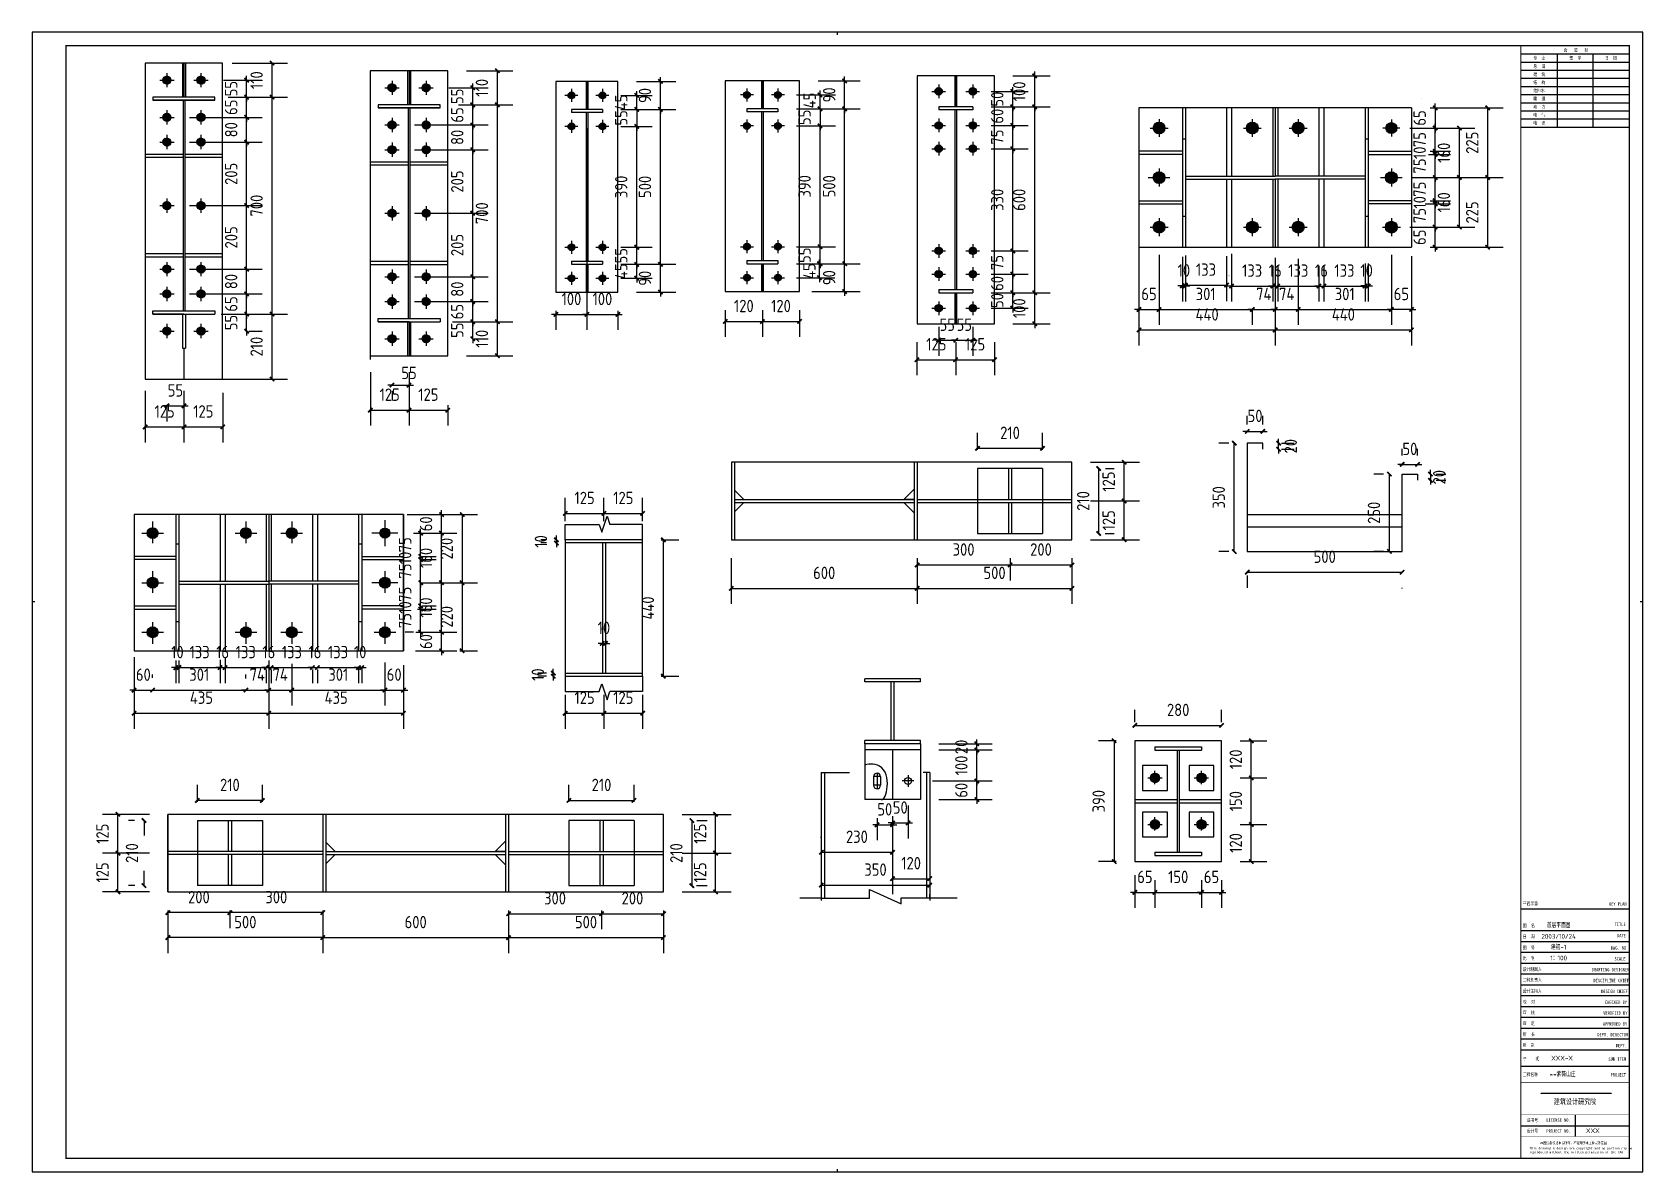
# Model space of a CAD drawing. Extents: x -9001 to 151288, y 75886 to 362543.
# Drawn here: x 21544 to 47547, y 118732 to 137125 of the extents above; entities that cross this region are included whole.
import ezdxf
from ezdxf.enums import TextEntityAlignment as Align

# ---------------------------------------------------------------- set-up
doc = ezdxf.new("R2010")
doc.units = 0
doc.header["$LTSCALE"] = 1000
doc.header["$MEASUREMENT"] = 0
doc.layers.add('PUB_TITLE', color=4, linetype='Continuous')
doc.styles.get("Standard").update_dxf_attribs({"font": 'gbenor.shx', "bigfont": 'gbcbig.shx'})
doc.styles.add('图框', font='')
doc.styles.get('图框').set_extended_font_data('SimSun')
doc.dimstyles.get("Standard").update_dxf_attribs({"dimscale": 100, "dimtxt": 1, "dimasz": 1, "dimexe": 2.5, "dimexo": 3, "dimgap": 1.5, "dimtad": 1, "dimdec": 0, "dimzin": 0, "dimdsep": 46, "dimtxsty": 'Standard', "dimblk": 'ARCHTICK', "dimcen": 0.09, "dimadec": 0, "dimazin": 0, "dimtfac": 1, "dimtdec": 0, "dimtix": 1, "dimtmove": 2, "dimatfit": 3, "dimfxl": 1, "dimtolj": 1, "dimtzin": 0, "dimarcsym": 0})
pattern_1 = [(45, (-128373.226, -32627.106), (-11.2253202, 11.2253202), [])]
pattern_2 = [(45, (-127049.726, -48318.106), (-11.2253202, 11.2253202), [])]

msp = doc.modelspace()

# ---------------------------------------------------------------- blocks, each defined once
blk = doc.blocks.new('_ArchTick')
at = {"color": 0, "linetype": 'ByBlock', "const_width": 0.4}
blk.add_lwpolyline([(-0.5, -0.5), (0.5, 0.5)], dxfattribs=at)
blk = doc.blocks.new('*D70')
at = {"color": 0, "lineweight": -2}
for p, q in [((27003, 131640), (27003, 130775)), ((27628, 131640), (27628, 130775)), ((27003, 131025), (27628, 131025))]:
    blk.add_line(p, q, dxfattribs=at)
at = {"layer": 'Defpoints', "color": 0}
for p in [(27003, 131940), (27628, 131940), (27628, 131025)]:
    blk.add_point(p, dxfattribs=at)
at = {"color": 0, "lineweight": -2, "xscale": 70, "yscale": 70, "zscale": 70, "rotation": 180}
blk.add_blockref('_ArchTick', (27003, 131025), dxfattribs=at)
at = {"color": 0, "lineweight": -2, "xscale": 70, "yscale": 70, "zscale": 70}
blk.add_blockref('_ArchTick', (27628, 131025), dxfattribs=at)
at = {"color": 0, "insert": (27315, 131275), "char_height": 200, "attachment_point": 5}
blk.add_mtext('\\A1;125', dxfattribs=at)
blk = doc.blocks.new('*D4')
at = {"color": 0, "lineweight": -2}
for p, q in [((27628, 131212), (27628, 130775)), ((28253, 131103), (28253, 130775)), ((27628, 131025), (28253, 131025))]:
    blk.add_line(p, q, dxfattribs=at)
at = {"layer": 'Defpoints', "color": 0}
for p in [(27628, 131512), (28253, 131403), (28253, 131025)]:
    blk.add_point(p, dxfattribs=at)
at = {"color": 0, "lineweight": -2, "xscale": 70, "yscale": 70, "zscale": 70, "rotation": 180}
blk.add_blockref('_ArchTick', (27628, 131025), dxfattribs=at)
at = {"color": 0, "lineweight": -2, "xscale": 70, "yscale": 70, "zscale": 70}
blk.add_blockref('_ArchTick', (28253, 131025), dxfattribs=at)
at = {"color": 0, "insert": (27940, 131275), "char_height": 200, "attachment_point": 5}
blk.add_mtext('\\A1;125', dxfattribs=at)
blk = doc.blocks.new('*D5')
at = {"color": 0, "lineweight": -2}
for p, q in [((27352.77273, 131429.89378), (27282.77273, 131429.89378)), ((27352.77273, 131429.89378), (27627.77273, 131429.89378)), ((27352.77273, 131338.39378), (27352.77273, 131179.89378)), ((27627.77273, 131429.89378), (27697.77273, 131429.89378)), ((27627.77273, 131326.39378), (27627.77273, 131179.89378))]:
    blk.add_line(p, q, dxfattribs=at)
at = {"layer": 'Defpoints', "color": 0}
for p in [(27352.77273, 131638.39378), (27627.77273, 131626.39378), (27627.77273, 131429.89378)]:
    blk.add_point(p, dxfattribs=at)
at = {"color": 0, "lineweight": -2, "xscale": 70, "yscale": 70, "zscale": 70}
blk.add_blockref('_ArchTick', (27352.77273, 131429.89378), dxfattribs=at)
at = {"color": 0, "lineweight": -2, "xscale": 70, "yscale": 70, "zscale": 70, "rotation": 180}
blk.add_blockref('_ArchTick', (27627.77273, 131429.89378), dxfattribs=at)
at = {"color": 0, "insert": (27627.77273, 131626.39378), "char_height": 200, "attachment_point": 5}
blk.add_mtext('\\A1;55', dxfattribs=at)
blk = doc.blocks.new('*D71')
at = {"color": 0, "lineweight": -2}
for p, q in [((28553, 136503), (29304, 136503)), ((29054, 135953), (29054, 136503)), ((28428, 135953), (29304, 135953))]:
    blk.add_line(p, q, dxfattribs=at)
at = {"layer": 'Defpoints', "color": 0}
for p in [(28253, 136503), (29054, 136503), (28128, 135953)]:
    blk.add_point(p, dxfattribs=at)
at = {"color": 0, "lineweight": -2, "xscale": 70, "yscale": 70, "zscale": 70}
for p, rotation in [((29054, 136503), 90), ((29054, 135953), 270)]:
    blk.add_blockref('_ArchTick', p, dxfattribs=dict(at, rotation=rotation))
at = {"color": 0, "insert": (28804, 136228), "char_height": 200, "attachment_point": 5, "rotation": 90}
blk.add_mtext('\\A1;110', dxfattribs=at)
blk = doc.blocks.new('*D72')
at = {"color": 0, "lineweight": -2}
for p, q in [((28428, 132453), (28906, 132453)), ((28656, 132453), (28656, 132523)), ((28656, 132178), (28656, 132453)), ((28656, 132178), (28656, 132108)), ((28677, 132178), (28906, 132178))]:
    blk.add_line(p, q, dxfattribs=at)
at = {"layer": 'Defpoints', "color": 0}
for p in [(28128, 132453), (28656, 132453), (28377, 132178)]:
    blk.add_point(p, dxfattribs=at)
at = {"color": 0, "lineweight": -2, "xscale": 70, "yscale": 70, "zscale": 70}
for p, rotation in [((28656, 132453), 270), ((28656, 132178), 90)]:
    blk.add_blockref('_ArchTick', p, dxfattribs=dict(at, rotation=rotation))
at = {"color": 0, "insert": (28406, 132315), "char_height": 200, "attachment_point": 5, "rotation": 90}
blk.add_mtext('\\A1;55', dxfattribs=at)
blk = doc.blocks.new('*D73')
at = {"color": 0, "lineweight": -2}
for p, q in [((27718, 132778), (28906, 132778)), ((28656, 132778), (28656, 132848)), ((28656, 132453), (28656, 132778)), ((28428, 132453), (28906, 132453)), ((28656, 132453), (28656, 132383))]:
    blk.add_line(p, q, dxfattribs=at)
at = {"layer": 'Defpoints', "color": 0}
for p in [(27418, 132778), (28656, 132778), (28128, 132453)]:
    blk.add_point(p, dxfattribs=at)
at = {"color": 0, "lineweight": -2, "xscale": 70, "yscale": 70, "zscale": 70}
for p, rotation in [((28656, 132778), 270), ((28656, 132453), 90)]:
    blk.add_blockref('_ArchTick', p, dxfattribs=dict(at, rotation=rotation))
at = {"color": 0, "insert": (28406, 132615), "char_height": 200, "attachment_point": 5, "rotation": 90}
blk.add_mtext('\\A1;65', dxfattribs=at)
blk = doc.blocks.new('*D74')
at = {"color": 0, "lineweight": -2}
for p, q in [((27718, 133178), (28906, 133178)), ((28656, 133178), (28656, 133248)), ((28656, 132778), (28656, 133178)), ((27718, 132778), (28906, 132778)), ((28656, 132778), (28656, 132708))]:
    blk.add_line(p, q, dxfattribs=at)
at = {"layer": 'Defpoints', "color": 0}
for p in [(27418, 133178), (28656, 133178), (27418, 132778)]:
    blk.add_point(p, dxfattribs=at)
at = {"color": 0, "lineweight": -2, "xscale": 70, "yscale": 70, "zscale": 70}
for p, rotation in [((28656, 133178), 270), ((28656, 132778), 90)]:
    blk.add_blockref('_ArchTick', p, dxfattribs=dict(at, rotation=rotation))
at = {"color": 0, "insert": (28406, 132978), "char_height": 200, "attachment_point": 5, "rotation": 90}
blk.add_mtext('\\A1;80', dxfattribs=at)
blk = doc.blocks.new('*D75')
at = {"color": 0, "lineweight": -2}
for p, q in [((27718, 134203), (28906, 134203)), ((28656, 133178), (28656, 134203)), ((27718, 133178), (28906, 133178))]:
    blk.add_line(p, q, dxfattribs=at)
at = {"layer": 'Defpoints', "color": 0}
for p in [(27418, 134203), (28656, 134203), (27418, 133178)]:
    blk.add_point(p, dxfattribs=at)
at = {"color": 0, "lineweight": -2, "xscale": 70, "yscale": 70, "zscale": 70}
for p, rotation in [((28656, 134203), 90), ((28656, 133178), 270)]:
    blk.add_blockref('_ArchTick', p, dxfattribs=dict(at, rotation=rotation))
at = {"color": 0, "insert": (28406, 133690), "char_height": 200, "attachment_point": 5, "rotation": 90}
blk.add_mtext('\\A1;205', dxfattribs=at)
blk = doc.blocks.new('*D76')
at = {"color": 0, "lineweight": -2}
for p, q in [((27718, 135228), (28906, 135228)), ((28656, 134203), (28656, 135228)), ((27718, 134203), (28906, 134203))]:
    blk.add_line(p, q, dxfattribs=at)
at = {"layer": 'Defpoints', "color": 0}
for p in [(27418, 135228), (28656, 135228), (27418, 134203)]:
    blk.add_point(p, dxfattribs=at)
at = {"color": 0, "lineweight": -2, "xscale": 70, "yscale": 70, "zscale": 70}
for p, rotation in [((28656, 135228), 90), ((28656, 134203), 270)]:
    blk.add_blockref('_ArchTick', p, dxfattribs=dict(at, rotation=rotation))
at = {"color": 0, "insert": (28406, 134715), "char_height": 200, "attachment_point": 5, "rotation": 90}
blk.add_mtext('\\A1;205', dxfattribs=at)
blk = doc.blocks.new('*D77')
at = {"color": 0, "lineweight": -2}
for p, q in [((27718, 135628), (28906, 135628)), ((28656, 135628), (28656, 135698)), ((28656, 135228), (28656, 135628)), ((27718, 135228), (28906, 135228)), ((28656, 135228), (28656, 135158))]:
    blk.add_line(p, q, dxfattribs=at)
at = {"layer": 'Defpoints', "color": 0}
for p in [(27418, 135628), (28656, 135628), (27418, 135228)]:
    blk.add_point(p, dxfattribs=at)
at = {"color": 0, "lineweight": -2, "xscale": 70, "yscale": 70, "zscale": 70}
for p, rotation in [((28656, 135628), 270), ((28656, 135228), 90)]:
    blk.add_blockref('_ArchTick', p, dxfattribs=dict(at, rotation=rotation))
at = {"color": 0, "insert": (28406, 135428), "char_height": 200, "attachment_point": 5, "rotation": 90}
blk.add_mtext('\\A1;80', dxfattribs=at)
blk = doc.blocks.new('*D78')
at = {"color": 0, "lineweight": -2}
for p, q in [((28656, 135953), (28656, 136023)), ((28553, 135953), (28906, 135953)), ((28656, 135628), (28656, 135953)), ((27718, 135628), (28906, 135628)), ((28656, 135628), (28656, 135558))]:
    blk.add_line(p, q, dxfattribs=at)
at = {"layer": 'Defpoints', "color": 0}
for p in [(28253, 135953), (28656, 135953), (27418, 135628)]:
    blk.add_point(p, dxfattribs=at)
at = {"color": 0, "lineweight": -2, "xscale": 70, "yscale": 70, "zscale": 70}
for p, rotation in [((28656, 135953), 270), ((28656, 135628), 90)]:
    blk.add_blockref('_ArchTick', p, dxfattribs=dict(at, rotation=rotation))
at = {"color": 0, "insert": (28406, 135790), "char_height": 200, "attachment_point": 5, "rotation": 90}
blk.add_mtext('\\A1;65', dxfattribs=at)
blk = doc.blocks.new('*D79')
at = {"color": 0, "lineweight": -2}
for p, q in [((28656, 136228), (28656, 136298)), ((28268, 136228), (28906, 136228)), ((28656, 135953), (28656, 136228)), ((28553, 135953), (28906, 135953)), ((28656, 135953), (28656, 135883))]:
    blk.add_line(p, q, dxfattribs=at)
at = {"layer": 'Defpoints', "color": 0}
for p in [(27968, 136228), (28656, 136228), (28253, 135953)]:
    blk.add_point(p, dxfattribs=at)
at = {"color": 0, "lineweight": -2, "xscale": 70, "yscale": 70, "zscale": 70}
for p, rotation in [((28656, 136228), 270), ((28656, 135953), 90)]:
    blk.add_blockref('_ArchTick', p, dxfattribs=dict(at, rotation=rotation))
at = {"color": 0, "insert": (28406, 136090), "char_height": 200, "attachment_point": 5, "rotation": 90}
blk.add_mtext('\\A1;55', dxfattribs=at)
blk = doc.blocks.new('*D80')
at = {"color": 0, "lineweight": -2}
for p, q in [((28328, 132453), (29304, 132453)), ((29054, 131903), (29054, 132453)), ((28553, 131903), (29304, 131903))]:
    blk.add_line(p, q, dxfattribs=at)
at = {"layer": 'Defpoints', "color": 0}
for p in [(28028, 132453), (29054, 132453), (28253, 131903)]:
    blk.add_point(p, dxfattribs=at)
at = {"color": 0, "lineweight": -2, "xscale": 70, "yscale": 70, "zscale": 70}
for p, rotation in [((29054, 132453), 90), ((29054, 131903), 270)]:
    blk.add_blockref('_ArchTick', p, dxfattribs=dict(at, rotation=rotation))
at = {"color": 0, "insert": (28804, 132178), "char_height": 200, "attachment_point": 5, "rotation": 90}
blk.add_mtext('\\A1;110', dxfattribs=at)
blk = doc.blocks.new('*D81')
at = {"color": 0, "lineweight": -2}
for p, q in [((32831, 128634), (32831, 127899)), ((35831, 128634), (35831, 127899)), ((32831, 128149), (35831, 128149))]:
    blk.add_line(p, q, dxfattribs=at)
at = {"layer": 'Defpoints', "color": 0}
for p in [(32831, 128934), (35831, 128934), (35831, 128149)]:
    blk.add_point(p, dxfattribs=at)
at = {"color": 0, "lineweight": -2, "xscale": 70, "yscale": 70, "zscale": 70, "rotation": 180}
blk.add_blockref('_ArchTick', (32831, 128149), dxfattribs=at)
at = {"color": 0, "lineweight": -2, "xscale": 70, "yscale": 70, "zscale": 70}
blk.add_blockref('_ArchTick', (35831, 128149), dxfattribs=at)
at = {"color": 0, "insert": (34331, 128399), "char_height": 200, "attachment_point": 5}
blk.add_mtext('\\A1;600', dxfattribs=at)
blk = doc.blocks.new('*D82')
at = {"color": 0, "lineweight": -2}
for p, q in [((35831, 128634), (35831, 127899)), ((38331, 128634), (38331, 127899)), ((35831, 128149), (38331, 128149))]:
    blk.add_line(p, q, dxfattribs=at)
at = {"layer": 'Defpoints', "color": 0}
for p in [(35831, 128934), (38331, 128934), (38331, 128149)]:
    blk.add_point(p, dxfattribs=at)
at = {"color": 0, "lineweight": -2, "xscale": 70, "yscale": 70, "zscale": 70, "rotation": 180}
blk.add_blockref('_ArchTick', (35831, 128149), dxfattribs=at)
at = {"color": 0, "lineweight": -2, "xscale": 70, "yscale": 70, "zscale": 70}
blk.add_blockref('_ArchTick', (38331, 128149), dxfattribs=at)
at = {"color": 0, "insert": (37081, 128399), "char_height": 200, "attachment_point": 5}
blk.add_mtext('\\A1;500', dxfattribs=at)
blk = doc.blocks.new('*D6')
at = {"color": 0, "lineweight": -2}
for p, q in [((35831, 128634), (35831, 128276)), ((35831, 128526), (37331, 128526)), ((37331, 128634), (37331, 128276))]:
    blk.add_line(p, q, dxfattribs=at)
at = {"layer": 'Defpoints', "color": 0}
for p in [(35831, 128934), (37331, 128934), (37331, 128526)]:
    blk.add_point(p, dxfattribs=at)
at = {"color": 0, "lineweight": -2, "xscale": 70, "yscale": 70, "zscale": 70, "rotation": 180}
blk.add_blockref('_ArchTick', (35831, 128526), dxfattribs=at)
at = {"color": 0, "lineweight": -2, "xscale": 70, "yscale": 70, "zscale": 70}
blk.add_blockref('_ArchTick', (37331, 128526), dxfattribs=at)
at = {"color": 0, "insert": (36581, 128776), "char_height": 200, "attachment_point": 5}
blk.add_mtext('\\A1;300', dxfattribs=at)
blk = doc.blocks.new('*D7')
at = {"color": 0, "lineweight": -2}
for p, q in [((37331, 128634), (37331, 128276)), ((37331, 128526), (38331, 128526)), ((38331, 128634), (38331, 128276))]:
    blk.add_line(p, q, dxfattribs=at)
at = {"layer": 'Defpoints', "color": 0}
for p in [(37331, 128934), (38331, 128934), (38331, 128526)]:
    blk.add_point(p, dxfattribs=at)
at = {"color": 0, "lineweight": -2, "xscale": 70, "yscale": 70, "zscale": 70, "rotation": 180}
blk.add_blockref('_ArchTick', (37331, 128526), dxfattribs=at)
at = {"color": 0, "lineweight": -2, "xscale": 70, "yscale": 70, "zscale": 70}
blk.add_blockref('_ArchTick', (38331, 128526), dxfattribs=at)
at = {"color": 0, "insert": (37831, 128776), "char_height": 200, "attachment_point": 5}
blk.add_mtext('\\A1;200', dxfattribs=at)
blk = doc.blocks.new('*D83')
at = {"color": 0, "lineweight": -2}
for p, q in [((38631, 129559), (39424, 129559)), ((39174, 128934), (39174, 129559)), ((38631, 128934), (39424, 128934))]:
    blk.add_line(p, q, dxfattribs=at)
at = {"layer": 'Defpoints', "color": 0}
for p in [(38331, 129559), (39174, 129559), (38331, 128934)]:
    blk.add_point(p, dxfattribs=at)
at = {"color": 0, "lineweight": -2, "xscale": 70, "yscale": 70, "zscale": 70}
for p, rotation in [((39174, 129559), 90), ((39174, 128934), 270)]:
    blk.add_blockref('_ArchTick', p, dxfattribs=dict(at, rotation=rotation))
at = {"color": 0, "insert": (38924, 129247), "char_height": 200, "attachment_point": 5, "rotation": 90}
blk.add_mtext('\\A1;125', dxfattribs=at)
blk = doc.blocks.new('*D84')
at = {"color": 0, "lineweight": -2}
for p, q in [((38631, 130184), (39424, 130184)), ((39174, 129559), (39174, 130184)), ((38631, 129559), (39424, 129559))]:
    blk.add_line(p, q, dxfattribs=at)
at = {"layer": 'Defpoints', "color": 0}
for p in [(38331, 130184), (39174, 130184), (38331, 129559)]:
    blk.add_point(p, dxfattribs=at)
at = {"color": 0, "lineweight": -2, "xscale": 70, "yscale": 70, "zscale": 70}
for p, rotation in [((39174, 130184), 90), ((39174, 129559), 270)]:
    blk.add_blockref('_ArchTick', p, dxfattribs=dict(at, rotation=rotation))
at = {"color": 0, "insert": (38924, 129872), "char_height": 200, "attachment_point": 5, "rotation": 90}
blk.add_mtext('\\A1;125', dxfattribs=at)
blk = doc.blocks.new('*D8')
at = {"color": 0, "lineweight": -2}
for p, q in [((38762, 130084), (38762, 129034)), ((38871, 130084), (39012, 130084)), ((38866, 129034), (39012, 129034))]:
    blk.add_line(p, q, dxfattribs=at)
at = {"layer": 'Defpoints', "color": 0}
for p in [(38571, 130084), (38566, 129034), (38762, 129034)]:
    blk.add_point(p, dxfattribs=at)
at = {"color": 0, "lineweight": -2, "xscale": 70, "yscale": 70, "zscale": 70}
for p, rotation in [((38762, 130084), 90), ((38762, 129034), 270)]:
    blk.add_blockref('_ArchTick', p, dxfattribs=dict(at, rotation=rotation))
at = {"color": 0, "insert": (38512, 129559), "char_height": 200, "attachment_point": 5, "rotation": 90}
blk.add_mtext('\\A1;210', dxfattribs=at)
blk = doc.blocks.new('*D85')
at = {"color": 0, "lineweight": -2}
for p, q in [((36806, 130384), (36806, 130659)), ((37856, 130384), (37856, 130659)), ((36806, 130409), (37856, 130409))]:
    blk.add_line(p, q, dxfattribs=at)
at = {"layer": 'Defpoints', "color": 0}
for p in [(37856, 130409), (36806, 130084), (37856, 130084)]:
    blk.add_point(p, dxfattribs=at)
at = {"color": 0, "lineweight": -2, "xscale": 70, "yscale": 70, "zscale": 70, "rotation": 180}
blk.add_blockref('_ArchTick', (36806, 130409), dxfattribs=at)
at = {"color": 0, "lineweight": -2, "xscale": 70, "yscale": 70, "zscale": 70}
blk.add_blockref('_ArchTick', (37856, 130409), dxfattribs=at)
at = {"color": 0, "insert": (37331, 130659), "char_height": 200, "attachment_point": 5}
blk.add_mtext('\\A1;210', dxfattribs=at)
blk = doc.blocks.new('*D86')
at = {"color": 0, "lineweight": -2}
for p, q in [((31699, 128931), (31984, 128931)), ((31734, 126731), (31734, 128931)), ((31699, 126731), (31984, 126731))]:
    blk.add_line(p, q, dxfattribs=at)
at = {"layer": 'Defpoints', "color": 0}
for p in [(31399, 128931), (31734, 128931), (31399, 126731)]:
    blk.add_point(p, dxfattribs=at)
at = {"color": 0, "lineweight": -2, "xscale": 70, "yscale": 70, "zscale": 70}
for p, rotation in [((31734, 128931), 90), ((31734, 126731), 270)]:
    blk.add_blockref('_ArchTick', p, dxfattribs=dict(at, rotation=rotation))
at = {"color": 0, "insert": (31484, 127831), "char_height": 200, "attachment_point": 5, "rotation": 90}
blk.add_mtext('\\A1;440', dxfattribs=at)
blk = doc.blocks.new('*D87')
at = {"color": 0, "lineweight": -2}
for p, q in [((30007, 128931), (30007, 129001)), ((29849, 128931), (29757, 128931)), ((29849, 128881), (29757, 128881)), ((30007, 128931), (30007, 128881)), ((30007, 128881), (30007, 128811))]:
    blk.add_line(p, q, dxfattribs=at)
at = {"layer": 'Defpoints', "color": 0}
for p in [(30007, 128881), (30149, 128931), (30149, 128881)]:
    blk.add_point(p, dxfattribs=at)
at = {"color": 0, "lineweight": -2, "xscale": 70, "yscale": 70, "zscale": 70}
for p, rotation in [((30007, 128931), 270), ((30007, 128881), 90)]:
    blk.add_blockref('_ArchTick', p, dxfattribs=dict(at, rotation=rotation))
at = {"color": 0, "insert": (29757, 128906), "char_height": 200, "attachment_point": 5, "rotation": 90}
blk.add_mtext('\\A1;10', dxfattribs=at)
blk = doc.blocks.new('*D88')
at = {"color": 0, "lineweight": -2}
for p, q in [((29849, 126781), (29707, 126781)), ((29849, 126731), (29707, 126731)), ((29957, 126781), (29957, 126851)), ((29957, 126731), (29957, 126781)), ((29957, 126731), (29957, 126661))]:
    blk.add_line(p, q, dxfattribs=at)
at = {"layer": 'Defpoints', "color": 0}
for p in [(29957, 126781), (30149, 126781), (30149, 126731)]:
    blk.add_point(p, dxfattribs=at)
at = {"color": 0, "lineweight": -2, "xscale": 70, "yscale": 70, "zscale": 70}
for p, rotation in [((29957, 126781), 270), ((29957, 126731), 90)]:
    blk.add_blockref('_ArchTick', p, dxfattribs=dict(at, rotation=rotation))
at = {"color": 0, "insert": (29707, 126756), "char_height": 200, "attachment_point": 5, "rotation": 90}
blk.add_mtext('\\A1;10', dxfattribs=at)
blk = doc.blocks.new('*D89')
at = {"color": 0, "lineweight": -2}
for p, q in [((30749, 127476), (30749, 127511)), ((30799, 127476), (30799, 127511)), ((30749, 127261), (30679, 127261)), ((30749, 127261), (30799, 127261)), ((30799, 127261), (30869, 127261))]:
    blk.add_line(p, q, dxfattribs=at)
at = {"layer": 'Defpoints', "color": 0}
for p in [(30749, 127176), (30799, 127261), (30799, 127176)]:
    blk.add_point(p, dxfattribs=at)
at = {"color": 0, "lineweight": -2, "xscale": 70, "yscale": 70, "zscale": 70}
blk.add_blockref('_ArchTick', (30749, 127261), dxfattribs=at)
at = {"color": 0, "lineweight": -2, "xscale": 70, "yscale": 70, "zscale": 70, "rotation": 180}
blk.add_blockref('_ArchTick', (30799, 127261), dxfattribs=at)
at = {"color": 0, "insert": (30774, 127511), "char_height": 200, "attachment_point": 5}
blk.add_mtext('\\A1;10', dxfattribs=at)
blk = doc.blocks.new('*D90')
at = {"color": 0, "lineweight": -2}
for p, q in [((30149, 126431), (30149, 125883)), ((30774, 126431), (30774, 125883)), ((30149, 126133), (30774, 126133))]:
    blk.add_line(p, q, dxfattribs=at)
at = {"layer": 'Defpoints', "color": 0}
for p in [(30149, 126731), (30774, 126731), (30774, 126133)]:
    blk.add_point(p, dxfattribs=at)
at = {"color": 0, "lineweight": -2, "xscale": 70, "yscale": 70, "zscale": 70, "rotation": 180}
blk.add_blockref('_ArchTick', (30149, 126133), dxfattribs=at)
at = {"color": 0, "lineweight": -2, "xscale": 70, "yscale": 70, "zscale": 70}
blk.add_blockref('_ArchTick', (30774, 126133), dxfattribs=at)
at = {"color": 0, "insert": (30462, 126383), "char_height": 200, "attachment_point": 5}
blk.add_mtext('\\A1;125', dxfattribs=at)
blk = doc.blocks.new('*D91')
at = {"color": 0, "lineweight": -2}
for p, q in [((30774, 126431), (30774, 125883)), ((31399, 126431), (31399, 125883)), ((30774, 126133), (31399, 126133))]:
    blk.add_line(p, q, dxfattribs=at)
at = {"layer": 'Defpoints', "color": 0}
for p in [(30774, 126731), (31399, 126731), (31399, 126133)]:
    blk.add_point(p, dxfattribs=at)
at = {"color": 0, "lineweight": -2, "xscale": 70, "yscale": 70, "zscale": 70, "rotation": 180}
blk.add_blockref('_ArchTick', (30774, 126133), dxfattribs=at)
at = {"color": 0, "lineweight": -2, "xscale": 70, "yscale": 70, "zscale": 70}
blk.add_blockref('_ArchTick', (31399, 126133), dxfattribs=at)
at = {"color": 0, "insert": (31087, 126383), "char_height": 200, "attachment_point": 5}
blk.add_mtext('\\A1;125', dxfattribs=at)
blk = doc.blocks.new('*D92')
at = {"color": 0, "lineweight": -2}
for p, q in [((30149, 129231), (30149, 129608)), ((30774, 129231), (30774, 129608)), ((30149, 129358), (30774, 129358))]:
    blk.add_line(p, q, dxfattribs=at)
at = {"layer": 'Defpoints', "color": 0}
for p in [(30774, 129358), (30149, 128931), (30774, 128931)]:
    blk.add_point(p, dxfattribs=at)
at = {"color": 0, "lineweight": -2, "xscale": 70, "yscale": 70, "zscale": 70, "rotation": 180}
blk.add_blockref('_ArchTick', (30149, 129358), dxfattribs=at)
at = {"color": 0, "lineweight": -2, "xscale": 70, "yscale": 70, "zscale": 70}
blk.add_blockref('_ArchTick', (30774, 129358), dxfattribs=at)
at = {"color": 0, "insert": (30462, 129608), "char_height": 200, "attachment_point": 5}
blk.add_mtext('\\A1;125', dxfattribs=at)
blk = doc.blocks.new('*D93')
at = {"color": 0, "lineweight": -2}
for p, q in [((30774, 129231), (30774, 129608)), ((31399, 129231), (31399, 129608)), ((30774, 129358), (31399, 129358))]:
    blk.add_line(p, q, dxfattribs=at)
at = {"layer": 'Defpoints', "color": 0}
for p in [(31399, 129358), (30774, 128931), (31399, 128931)]:
    blk.add_point(p, dxfattribs=at)
at = {"color": 0, "lineweight": -2, "xscale": 70, "yscale": 70, "zscale": 70, "rotation": 180}
blk.add_blockref('_ArchTick', (30774, 129358), dxfattribs=at)
at = {"color": 0, "lineweight": -2, "xscale": 70, "yscale": 70, "zscale": 70}
blk.add_blockref('_ArchTick', (31399, 129358), dxfattribs=at)
at = {"color": 0, "insert": (31087, 129608), "char_height": 200, "attachment_point": 5}
blk.add_mtext('\\A1;125', dxfattribs=at)
blk = doc.blocks.new('*D94')
at = {"color": 0, "lineweight": -2}
for p, q in [((35829, 132120), (35829, 131589)), ((36454, 132120), (36454, 131589)), ((35829, 131839), (36454, 131839))]:
    blk.add_line(p, q, dxfattribs=at)
at = {"layer": 'Defpoints', "color": 0}
for p in [(35829, 132420), (36454, 132420), (36454, 131839)]:
    blk.add_point(p, dxfattribs=at)
at = {"color": 0, "lineweight": -2, "xscale": 70, "yscale": 70, "zscale": 70, "rotation": 180}
blk.add_blockref('_ArchTick', (35829, 131839), dxfattribs=at)
at = {"color": 0, "lineweight": -2, "xscale": 70, "yscale": 70, "zscale": 70}
blk.add_blockref('_ArchTick', (36454, 131839), dxfattribs=at)
at = {"color": 0, "insert": (36142, 132089), "char_height": 200, "attachment_point": 5}
blk.add_mtext('\\A1;125', dxfattribs=at)
blk = doc.blocks.new('*D95')
at = {"color": 0, "lineweight": -2}
for p, q in [((36454, 132120), (36454, 131589)), ((37079, 132120), (37079, 131589)), ((36454, 131839), (37079, 131839))]:
    blk.add_line(p, q, dxfattribs=at)
at = {"layer": 'Defpoints', "color": 0}
for p in [(36454, 132420), (37079, 132420), (37079, 131839)]:
    blk.add_point(p, dxfattribs=at)
at = {"color": 0, "lineweight": -2, "xscale": 70, "yscale": 70, "zscale": 70, "rotation": 180}
blk.add_blockref('_ArchTick', (36454, 131839), dxfattribs=at)
at = {"color": 0, "lineweight": -2, "xscale": 70, "yscale": 70, "zscale": 70}
blk.add_blockref('_ArchTick', (37079, 131839), dxfattribs=at)
at = {"color": 0, "insert": (36767, 132089), "char_height": 200, "attachment_point": 5}
blk.add_mtext('\\A1;125', dxfattribs=at)
blk = doc.blocks.new('*D96')
at = {"color": 0, "lineweight": -2}
for p, q in [((36179, 132370), (36179, 131904)), ((36179, 132154), (36109, 132154)), ((36179, 132154), (36454, 132154)), ((36454, 132154), (36524, 132154)), ((36454, 132120), (36454, 131904))]:
    blk.add_line(p, q, dxfattribs=at)
at = {"layer": 'Defpoints', "color": 0}
for p in [(36179, 132670), (36454, 132420), (36454, 132154)]:
    blk.add_point(p, dxfattribs=at)
at = {"color": 0, "lineweight": -2, "xscale": 70, "yscale": 70, "zscale": 70}
blk.add_blockref('_ArchTick', (36179, 132154), dxfattribs=at)
at = {"color": 0, "lineweight": -2, "xscale": 70, "yscale": 70, "zscale": 70, "rotation": 180}
blk.add_blockref('_ArchTick', (36454, 132154), dxfattribs=at)
at = {"color": 0, "insert": (36317, 132404), "char_height": 200, "attachment_point": 5}
blk.add_mtext('\\A1;55', dxfattribs=at)
blk = doc.blocks.new('*D97')
at = {"color": 0, "lineweight": -2}
for p, q in [((36729, 132370), (36729, 131904)), ((36454, 132154), (36384, 132154)), ((36454, 132154), (36729, 132154)), ((36454, 132120), (36454, 131904)), ((36729, 132154), (36799, 132154))]:
    blk.add_line(p, q, dxfattribs=at)
at = {"layer": 'Defpoints', "color": 0}
for p in [(36729, 132670), (36454, 132420), (36729, 132154)]:
    blk.add_point(p, dxfattribs=at)
at = {"color": 0, "lineweight": -2, "xscale": 70, "yscale": 70, "zscale": 70}
blk.add_blockref('_ArchTick', (36454, 132154), dxfattribs=at)
at = {"color": 0, "lineweight": -2, "xscale": 70, "yscale": 70, "zscale": 70, "rotation": 180}
blk.add_blockref('_ArchTick', (36729, 132154), dxfattribs=at)
at = {"color": 0, "insert": (36592, 132404), "char_height": 200, "attachment_point": 5}
blk.add_mtext('\\A1;55', dxfattribs=at)
blk = doc.blocks.new('*D98')
at = {"color": 0, "lineweight": -2}
for p, q in [((37029, 132920), (37980, 132920)), ((37730, 132920), (37730, 132990)), ((37730, 132420), (37730, 132920)), ((37379, 132420), (37980, 132420)), ((37730, 132420), (37730, 132350))]:
    blk.add_line(p, q, dxfattribs=at)
at = {"layer": 'Defpoints', "color": 0}
for p in [(36729, 132920), (37730, 132920), (37079, 132420)]:
    blk.add_point(p, dxfattribs=at)
at = {"color": 0, "lineweight": -2, "xscale": 70, "yscale": 70, "zscale": 70}
for p, rotation in [((37730, 132920), 270), ((37730, 132420), 90)]:
    blk.add_blockref('_ArchTick', p, dxfattribs=dict(at, rotation=rotation))
at = {"color": 0, "insert": (37480, 132670), "char_height": 200, "attachment_point": 5, "rotation": 90}
blk.add_mtext('\\A1;100', dxfattribs=at)
blk = doc.blocks.new('*D99')
at = {"color": 0, "lineweight": -2}
for p, q in [((37029, 135920), (37980, 135920)), ((37730, 132920), (37730, 135920)), ((37029, 132920), (37980, 132920))]:
    blk.add_line(p, q, dxfattribs=at)
at = {"layer": 'Defpoints', "color": 0}
for p in [(36729, 135920), (37730, 135920), (36729, 132920)]:
    blk.add_point(p, dxfattribs=at)
at = {"color": 0, "lineweight": -2, "xscale": 70, "yscale": 70, "zscale": 70}
for p, rotation in [((37730, 135920), 90), ((37730, 132920), 270)]:
    blk.add_blockref('_ArchTick', p, dxfattribs=dict(at, rotation=rotation))
at = {"color": 0, "insert": (37480, 134420), "char_height": 200, "attachment_point": 5, "rotation": 90}
blk.add_mtext('\\A1;600', dxfattribs=at)
blk = doc.blocks.new('*D100')
at = {"color": 0, "lineweight": -2}
for p, q in [((37379, 136420), (37980, 136420)), ((37730, 136420), (37730, 136490)), ((37730, 135920), (37730, 136420)), ((37029, 135920), (37980, 135920)), ((37730, 135920), (37730, 135850))]:
    blk.add_line(p, q, dxfattribs=at)
at = {"layer": 'Defpoints', "color": 0}
for p in [(37079, 136420), (37730, 136420), (36729, 135920)]:
    blk.add_point(p, dxfattribs=at)
at = {"color": 0, "lineweight": -2, "xscale": 70, "yscale": 70, "zscale": 70}
for p, rotation in [((37730, 136420), 270), ((37730, 135920), 90)]:
    blk.add_blockref('_ArchTick', p, dxfattribs=dict(at, rotation=rotation))
at = {"color": 0, "insert": (37480, 136170), "char_height": 200, "attachment_point": 5, "rotation": 90}
blk.add_mtext('\\A1;100', dxfattribs=at)
blk = doc.blocks.new('*D9')
at = {"color": 0, "lineweight": -2}
for p, q in [((37029, 132920), (37625, 132920)), ((37375, 132920), (37375, 132990)), ((37375, 132670), (37375, 132920)), ((37029, 132670), (37625, 132670)), ((37375, 132670), (37375, 132600))]:
    blk.add_line(p, q, dxfattribs=at)
at = {"layer": 'Defpoints', "color": 0}
for p in [(36729, 132920), (37375, 132920), (36729, 132670)]:
    blk.add_point(p, dxfattribs=at)
at = {"color": 0, "lineweight": -2, "xscale": 70, "yscale": 70, "zscale": 70}
for p, rotation in [((37375, 132920), 270), ((37375, 132670), 90)]:
    blk.add_blockref('_ArchTick', p, dxfattribs=dict(at, rotation=rotation))
at = {"color": 0, "insert": (37125, 132795), "char_height": 200, "attachment_point": 5, "rotation": 90}
blk.add_mtext('\\A1;50', dxfattribs=at)
blk = doc.blocks.new('*D101')
at = {"color": 0, "lineweight": -2}
for p, q in [((37029, 133220), (37625, 133220)), ((37375, 133220), (37375, 133290)), ((37375, 132920), (37375, 133220)), ((37029, 132920), (37625, 132920)), ((37375, 132920), (37375, 132850))]:
    blk.add_line(p, q, dxfattribs=at)
at = {"layer": 'Defpoints', "color": 0}
for p in [(36729, 133220), (37375, 133220), (36729, 132920)]:
    blk.add_point(p, dxfattribs=at)
at = {"color": 0, "lineweight": -2, "xscale": 70, "yscale": 70, "zscale": 70}
for p, rotation in [((37375, 133220), 270), ((37375, 132920), 90)]:
    blk.add_blockref('_ArchTick', p, dxfattribs=dict(at, rotation=rotation))
at = {"color": 0, "insert": (37125, 133070), "char_height": 200, "attachment_point": 5, "rotation": 90}
blk.add_mtext('\\A1;60', dxfattribs=at)
blk = doc.blocks.new('*D102')
at = {"color": 0, "lineweight": -2}
for p, q in [((37375, 133595), (37375, 133665)), ((37029, 133595), (37625, 133595)), ((37375, 133220), (37375, 133595)), ((37029, 133220), (37625, 133220)), ((37375, 133220), (37375, 133150))]:
    blk.add_line(p, q, dxfattribs=at)
at = {"layer": 'Defpoints', "color": 0}
for p in [(36729, 133595), (37375, 133595), (36729, 133220)]:
    blk.add_point(p, dxfattribs=at)
at = {"color": 0, "lineweight": -2, "xscale": 70, "yscale": 70, "zscale": 70}
for p, rotation in [((37375, 133595), 270), ((37375, 133220), 90)]:
    blk.add_blockref('_ArchTick', p, dxfattribs=dict(at, rotation=rotation))
at = {"color": 0, "insert": (37125, 133408), "char_height": 200, "attachment_point": 5, "rotation": 90}
blk.add_mtext('\\A1;75', dxfattribs=at)
blk = doc.blocks.new('*D103')
at = {"color": 0, "lineweight": -2}
for p, q in [((37029, 135245), (37625, 135245)), ((37375, 133595), (37375, 135245)), ((37029, 133595), (37625, 133595))]:
    blk.add_line(p, q, dxfattribs=at)
at = {"layer": 'Defpoints', "color": 0}
for p in [(36729, 135245), (37375, 135245), (36729, 133595)]:
    blk.add_point(p, dxfattribs=at)
at = {"color": 0, "lineweight": -2, "xscale": 70, "yscale": 70, "zscale": 70}
for p, rotation in [((37375, 135245), 90), ((37375, 133595), 270)]:
    blk.add_blockref('_ArchTick', p, dxfattribs=dict(at, rotation=rotation))
at = {"color": 0, "insert": (37125, 134420), "char_height": 200, "attachment_point": 5, "rotation": 90}
blk.add_mtext('\\A1;330', dxfattribs=at)
blk = doc.blocks.new('*D104')
at = {"color": 0, "lineweight": -2}
for p, q in [((37029, 135620), (37625, 135620)), ((37375, 135620), (37375, 135690)), ((37375, 135245), (37375, 135620)), ((37029, 135245), (37625, 135245)), ((37375, 135245), (37375, 135175))]:
    blk.add_line(p, q, dxfattribs=at)
at = {"layer": 'Defpoints', "color": 0}
for p in [(36729, 135620), (37375, 135620), (36729, 135245)]:
    blk.add_point(p, dxfattribs=at)
at = {"color": 0, "lineweight": -2, "xscale": 70, "yscale": 70, "zscale": 70}
for p, rotation in [((37375, 135620), 270), ((37375, 135245), 90)]:
    blk.add_blockref('_ArchTick', p, dxfattribs=dict(at, rotation=rotation))
at = {"color": 0, "insert": (37125, 135433), "char_height": 200, "attachment_point": 5, "rotation": 90}
blk.add_mtext('\\A1;75', dxfattribs=at)
blk = doc.blocks.new('*D105')
at = {"color": 0, "lineweight": -2}
for p, q in [((37029, 135920), (37625, 135920)), ((37375, 135920), (37375, 135990)), ((37375, 135620), (37375, 135920)), ((37029, 135620), (37625, 135620)), ((37375, 135620), (37375, 135550))]:
    blk.add_line(p, q, dxfattribs=at)
at = {"layer": 'Defpoints', "color": 0}
for p in [(36729, 135920), (37375, 135920), (36729, 135620)]:
    blk.add_point(p, dxfattribs=at)
at = {"color": 0, "lineweight": -2, "xscale": 70, "yscale": 70, "zscale": 70}
for p, rotation in [((37375, 135920), 270), ((37375, 135620), 90)]:
    blk.add_blockref('_ArchTick', p, dxfattribs=dict(at, rotation=rotation))
at = {"color": 0, "insert": (37125, 135770), "char_height": 200, "attachment_point": 5, "rotation": 90}
blk.add_mtext('\\A1;60', dxfattribs=at)
blk = doc.blocks.new('*D106')
at = {"color": 0, "lineweight": -2}
for p, q in [((37029, 136170), (37625, 136170)), ((37375, 136170), (37375, 136240)), ((37375, 135920), (37375, 136170)), ((37029, 135920), (37625, 135920)), ((37375, 135920), (37375, 135850))]:
    blk.add_line(p, q, dxfattribs=at)
at = {"layer": 'Defpoints', "color": 0}
for p in [(36729, 136170), (37375, 136170), (36729, 135920)]:
    blk.add_point(p, dxfattribs=at)
at = {"color": 0, "lineweight": -2, "xscale": 70, "yscale": 70, "zscale": 70}
for p, rotation in [((37375, 136170), 270), ((37375, 135920), 90)]:
    blk.add_blockref('_ArchTick', p, dxfattribs=dict(at, rotation=rotation))
at = {"color": 0, "insert": (37125, 136045), "char_height": 200, "attachment_point": 5, "rotation": 90}
blk.add_mtext('\\A1;50', dxfattribs=at)
blk = doc.blocks.new('*D107')
at = {"color": 0, "lineweight": -2}
for p, q in [((26235, 122951), (26235, 122262)), ((29235, 122951), (29235, 122262)), ((26235, 122512), (29235, 122512))]:
    blk.add_line(p, q, dxfattribs=at)
at = {"layer": 'Defpoints', "color": 0}
for p in [(26235, 123251), (29235, 123251), (29235, 122512)]:
    blk.add_point(p, dxfattribs=at)
at = {"color": 0, "lineweight": -2, "xscale": 70, "yscale": 70, "zscale": 70, "rotation": 180}
blk.add_blockref('_ArchTick', (26235, 122512), dxfattribs=at)
at = {"color": 0, "lineweight": -2, "xscale": 70, "yscale": 70, "zscale": 70}
blk.add_blockref('_ArchTick', (29235, 122512), dxfattribs=at)
at = {"color": 0, "insert": (27735, 122762), "char_height": 200, "attachment_point": 5}
blk.add_mtext('\\A1;600', dxfattribs=at)
blk = doc.blocks.new('*D108')
at = {"color": 0, "lineweight": -2}
for p, q in [((29235, 122951), (29235, 122262)), ((31735, 122951), (31735, 122262)), ((29235, 122512), (31735, 122512))]:
    blk.add_line(p, q, dxfattribs=at)
at = {"layer": 'Defpoints', "color": 0}
for p in [(29235, 123251), (31735, 123251), (31735, 122512)]:
    blk.add_point(p, dxfattribs=at)
at = {"color": 0, "lineweight": -2, "xscale": 70, "yscale": 70, "zscale": 70, "rotation": 180}
blk.add_blockref('_ArchTick', (29235, 122512), dxfattribs=at)
at = {"color": 0, "lineweight": -2, "xscale": 70, "yscale": 70, "zscale": 70}
blk.add_blockref('_ArchTick', (31735, 122512), dxfattribs=at)
at = {"color": 0, "insert": (30485, 122762), "char_height": 200, "attachment_point": 5}
blk.add_mtext('\\A1;500', dxfattribs=at)
blk = doc.blocks.new('*D10')
at = {"color": 0, "lineweight": -2}
for p, q in [((29235, 122951), (29235, 122647)), ((29235, 122897), (30735, 122897)), ((30735, 122951), (30735, 122647))]:
    blk.add_line(p, q, dxfattribs=at)
at = {"layer": 'Defpoints', "color": 0}
for p in [(29235, 123251), (30735, 123251), (30735, 122897)]:
    blk.add_point(p, dxfattribs=at)
at = {"color": 0, "lineweight": -2, "xscale": 70, "yscale": 70, "zscale": 70, "rotation": 180}
blk.add_blockref('_ArchTick', (29235, 122897), dxfattribs=at)
at = {"color": 0, "lineweight": -2, "xscale": 70, "yscale": 70, "zscale": 70}
blk.add_blockref('_ArchTick', (30735, 122897), dxfattribs=at)
at = {"color": 0, "insert": (29985, 123147), "char_height": 200, "attachment_point": 5}
blk.add_mtext('\\A1;300', dxfattribs=at)
blk = doc.blocks.new('*D11')
at = {"color": 0, "lineweight": -2}
for p, q in [((30735, 122951), (30735, 122647)), ((30735, 122897), (31735, 122897)), ((31735, 122951), (31735, 122647))]:
    blk.add_line(p, q, dxfattribs=at)
at = {"layer": 'Defpoints', "color": 0}
for p in [(30735, 123251), (31735, 123251), (31735, 122897)]:
    blk.add_point(p, dxfattribs=at)
at = {"color": 0, "lineweight": -2, "xscale": 70, "yscale": 70, "zscale": 70, "rotation": 180}
blk.add_blockref('_ArchTick', (30735, 122897), dxfattribs=at)
at = {"color": 0, "lineweight": -2, "xscale": 70, "yscale": 70, "zscale": 70}
blk.add_blockref('_ArchTick', (31735, 122897), dxfattribs=at)
at = {"color": 0, "insert": (31235, 123147), "char_height": 200, "attachment_point": 5}
blk.add_mtext('\\A1;200', dxfattribs=at)
blk = doc.blocks.new('*D109')
at = {"color": 0, "lineweight": -2}
for p, q in [((32035, 123876), (32827, 123876)), ((32577, 123251), (32577, 123876)), ((32035, 123251), (32827, 123251))]:
    blk.add_line(p, q, dxfattribs=at)
at = {"layer": 'Defpoints', "color": 0}
for p in [(31735, 123876), (32577, 123876), (31735, 123251)]:
    blk.add_point(p, dxfattribs=at)
at = {"color": 0, "lineweight": -2, "xscale": 70, "yscale": 70, "zscale": 70}
for p, rotation in [((32577, 123876), 90), ((32577, 123251), 270)]:
    blk.add_blockref('_ArchTick', p, dxfattribs=dict(at, rotation=rotation))
at = {"color": 0, "insert": (32327, 123563), "char_height": 200, "attachment_point": 5, "rotation": 90}
blk.add_mtext('\\A1;125', dxfattribs=at)
blk = doc.blocks.new('*D110')
at = {"color": 0, "lineweight": -2}
for p, q in [((32035, 124501), (32827, 124501)), ((32577, 123876), (32577, 124501)), ((32035, 123876), (32827, 123876))]:
    blk.add_line(p, q, dxfattribs=at)
at = {"layer": 'Defpoints', "color": 0}
for p in [(31735, 124501), (32577, 124501), (31735, 123876)]:
    blk.add_point(p, dxfattribs=at)
at = {"color": 0, "lineweight": -2, "xscale": 70, "yscale": 70, "zscale": 70}
for p, rotation in [((32577, 124501), 90), ((32577, 123876), 270)]:
    blk.add_blockref('_ArchTick', p, dxfattribs=dict(at, rotation=rotation))
at = {"color": 0, "insert": (32327, 124188), "char_height": 200, "attachment_point": 5, "rotation": 90}
blk.add_mtext('\\A1;125', dxfattribs=at)
blk = doc.blocks.new('*D12')
at = {"color": 0, "lineweight": -2}
for p, q in [((32193, 124401), (32193, 123351)), ((32275, 124401), (32443, 124401)), ((32270, 123351), (32443, 123351))]:
    blk.add_line(p, q, dxfattribs=at)
at = {"layer": 'Defpoints', "color": 0}
for p in [(31975, 124401), (31970, 123351), (32193, 123351)]:
    blk.add_point(p, dxfattribs=at)
at = {"color": 0, "lineweight": -2, "xscale": 70, "yscale": 70, "zscale": 70}
for p, rotation in [((32193, 124401), 90), ((32193, 123351), 270)]:
    blk.add_blockref('_ArchTick', p, dxfattribs=dict(at, rotation=rotation))
at = {"color": 0, "insert": (31943, 123876), "char_height": 200, "attachment_point": 5, "rotation": 90}
blk.add_mtext('\\A1;210', dxfattribs=at)
blk = doc.blocks.new('*D111')
at = {"color": 0, "lineweight": -2}
for p, q in [((30210, 124701), (30210, 124976)), ((31260, 124701), (31260, 124976)), ((30210, 124726), (31260, 124726))]:
    blk.add_line(p, q, dxfattribs=at)
at = {"layer": 'Defpoints', "color": 0}
for p in [(31260, 124726), (30210, 124401), (31260, 124401)]:
    blk.add_point(p, dxfattribs=at)
at = {"color": 0, "lineweight": -2, "xscale": 70, "yscale": 70, "zscale": 70, "rotation": 180}
blk.add_blockref('_ArchTick', (30210, 124726), dxfattribs=at)
at = {"color": 0, "lineweight": -2, "xscale": 70, "yscale": 70, "zscale": 70}
blk.add_blockref('_ArchTick', (31260, 124726), dxfattribs=at)
at = {"color": 0, "insert": (30735, 124976), "char_height": 200, "attachment_point": 5}
blk.add_mtext('\\A1;210', dxfattribs=at)
blk = doc.blocks.new('*D112')
at = {"color": 0, "lineweight": -2}
for p, q in [((23735, 122951), (23735, 122262)), ((26235, 122951), (26235, 122262)), ((26235, 122512), (23735, 122512))]:
    blk.add_line(p, q, dxfattribs=at)
at = {"layer": 'Defpoints', "color": 0}
for p in [(23735, 123251), (26235, 123251), (23735, 122512)]:
    blk.add_point(p, dxfattribs=at)
at = {"color": 0, "lineweight": -2, "xscale": 70, "yscale": 70, "zscale": 70, "rotation": 180}
blk.add_blockref('_ArchTick', (23735, 122512), dxfattribs=at)
at = {"color": 0, "lineweight": -2, "xscale": 70, "yscale": 70, "zscale": 70}
blk.add_blockref('_ArchTick', (26235, 122512), dxfattribs=at)
at = {"color": 0, "insert": (24985, 122762), "char_height": 200, "attachment_point": 5}
blk.add_mtext('\\A1;500', dxfattribs=at)
blk = doc.blocks.new('*D13')
at = {"color": 0, "lineweight": -2}
for p, q in [((24735, 122951), (24735, 122665)), ((26235, 122915), (24735, 122915)), ((26235, 122951), (26235, 122665))]:
    blk.add_line(p, q, dxfattribs=at)
at = {"layer": 'Defpoints', "color": 0}
for p in [(24735, 123251), (26235, 123251), (24735, 122915)]:
    blk.add_point(p, dxfattribs=at)
at = {"color": 0, "lineweight": -2, "xscale": 70, "yscale": 70, "zscale": 70, "rotation": 180}
blk.add_blockref('_ArchTick', (24735, 122915), dxfattribs=at)
at = {"color": 0, "lineweight": -2, "xscale": 70, "yscale": 70, "zscale": 70}
blk.add_blockref('_ArchTick', (26235, 122915), dxfattribs=at)
at = {"color": 0, "insert": (25485, 123165), "char_height": 200, "attachment_point": 5}
blk.add_mtext('\\A1;300', dxfattribs=at)
blk = doc.blocks.new('*D14')
at = {"color": 0, "lineweight": -2}
for p, q in [((23735, 122951), (23735, 122665)), ((24735, 122915), (23735, 122915)), ((24735, 122951), (24735, 122665))]:
    blk.add_line(p, q, dxfattribs=at)
at = {"layer": 'Defpoints', "color": 0}
for p in [(23735, 123251), (24735, 123251), (23735, 122915)]:
    blk.add_point(p, dxfattribs=at)
at = {"color": 0, "lineweight": -2, "xscale": 70, "yscale": 70, "zscale": 70, "rotation": 180}
blk.add_blockref('_ArchTick', (23735, 122915), dxfattribs=at)
at = {"color": 0, "lineweight": -2, "xscale": 70, "yscale": 70, "zscale": 70}
blk.add_blockref('_ArchTick', (24735, 122915), dxfattribs=at)
at = {"color": 0, "insert": (24235, 123165), "char_height": 200, "attachment_point": 5}
blk.add_mtext('\\A1;200', dxfattribs=at)
blk = doc.blocks.new('*D113')
at = {"color": 0, "lineweight": -2}
for p, q in [((23435, 123876), (22678, 123876)), ((22928, 123251), (22928, 123876)), ((23435, 123251), (22678, 123251))]:
    blk.add_line(p, q, dxfattribs=at)
at = {"layer": 'Defpoints', "color": 0}
for p in [(22928, 123876), (23735, 123876), (23735, 123251)]:
    blk.add_point(p, dxfattribs=at)
at = {"color": 0, "lineweight": -2, "xscale": 70, "yscale": 70, "zscale": 70}
for p, rotation in [((22928, 123876), 90), ((22928, 123251), 270)]:
    blk.add_blockref('_ArchTick', p, dxfattribs=dict(at, rotation=rotation))
at = {"color": 0, "insert": (22678, 123563), "char_height": 200, "attachment_point": 5, "rotation": 90}
blk.add_mtext('\\A1;125', dxfattribs=at)
blk = doc.blocks.new('*D114')
at = {"color": 0, "lineweight": -2}
for p, q in [((23435, 124501), (22678, 124501)), ((22928, 123876), (22928, 124501)), ((23435, 123876), (22678, 123876))]:
    blk.add_line(p, q, dxfattribs=at)
at = {"layer": 'Defpoints', "color": 0}
for p in [(22928, 124501), (23735, 124501), (23735, 123876)]:
    blk.add_point(p, dxfattribs=at)
at = {"color": 0, "lineweight": -2, "xscale": 70, "yscale": 70, "zscale": 70}
for p, rotation in [((22928, 124501), 90), ((22928, 123876), 270)]:
    blk.add_blockref('_ArchTick', p, dxfattribs=dict(at, rotation=rotation))
at = {"color": 0, "insert": (22678, 124188), "char_height": 200, "attachment_point": 5, "rotation": 90}
blk.add_mtext('\\A1;125', dxfattribs=at)
blk = doc.blocks.new('*D15')
at = {"color": 0, "lineweight": -2}
for p, q in [((23195, 124401), (23099, 124401)), ((23349, 124401), (23349, 124161)), ((23349, 123351), (23349, 123590)), ((23200, 123351), (23099, 123351))]:
    blk.add_line(p, q, dxfattribs=at)
at = {"layer": 'Defpoints', "color": 0}
for p in [(23495, 124401), (23349, 123351), (23500, 123351)]:
    blk.add_point(p, dxfattribs=at)
at = {"color": 0, "lineweight": -2, "xscale": 70, "yscale": 70, "zscale": 70}
for p, rotation in [((23349, 124401), 90), ((23349, 123351), 270)]:
    blk.add_blockref('_ArchTick', p, dxfattribs=dict(at, rotation=rotation))
at = {"color": 0, "insert": (23154, 123876), "char_height": 200, "attachment_point": 5, "rotation": 90}
blk.add_mtext('\\A1;210', dxfattribs=at)
blk = doc.blocks.new('*D115')
at = {"color": 0, "lineweight": -2}
for p, q in [((24210, 124701), (24210, 124976)), ((25260, 124701), (25260, 124976)), ((25260, 124726), (24210, 124726))]:
    blk.add_line(p, q, dxfattribs=at)
at = {"layer": 'Defpoints', "color": 0}
for p in [(24210, 124726), (24210, 124401), (25260, 124401)]:
    blk.add_point(p, dxfattribs=at)
at = {"color": 0, "lineweight": -2, "xscale": 70, "yscale": 70, "zscale": 70, "rotation": 180}
blk.add_blockref('_ArchTick', (24210, 124726), dxfattribs=at)
at = {"color": 0, "lineweight": -2, "xscale": 70, "yscale": 70, "zscale": 70}
blk.add_blockref('_ArchTick', (25260, 124726), dxfattribs=at)
at = {"color": 0, "insert": (24735, 124976), "char_height": 200, "attachment_point": 5}
blk.add_mtext('\\A1;210', dxfattribs=at)
blk = doc.blocks.new('*D16')
at = {"color": 0, "lineweight": -2}
for p, q in [((41162, 128409), (43662, 128409)), ((41162, 128358), (41162, 128159)), ((43662, 128146), (43662, 128159))]:
    blk.add_line(p, q, dxfattribs=at)
at = {"layer": 'Defpoints', "color": 0}
for p in [(41162, 128658), (43662, 128446), (43662, 128409)]:
    blk.add_point(p, dxfattribs=at)
at = {"color": 0, "lineweight": -2, "xscale": 70, "yscale": 70, "zscale": 70, "rotation": 180}
blk.add_blockref('_ArchTick', (41162, 128409), dxfattribs=at)
at = {"color": 0, "lineweight": -2, "xscale": 70, "yscale": 70, "zscale": 70}
blk.add_blockref('_ArchTick', (43662, 128409), dxfattribs=at)
at = {"color": 0, "insert": (42412, 128659), "char_height": 200, "attachment_point": 5}
blk.add_mtext('\\A1;500', dxfattribs=at)
blk = doc.blocks.new('*D17')
at = {"color": 0, "lineweight": -2}
for p, q in [((43662, 130293), (43662, 130400)), ((43912, 130293), (43912, 130400)), ((43662, 130150), (43592, 130150)), ((43662, 130150), (43912, 130150)), ((43912, 130150), (43982, 130150))]:
    blk.add_line(p, q, dxfattribs=at)
at = {"layer": 'Defpoints', "color": 0}
for p in [(43912, 130150), (43662, 129993), (43912, 129993)]:
    blk.add_point(p, dxfattribs=at)
at = {"color": 0, "lineweight": -2, "xscale": 70, "yscale": 70, "zscale": 70}
blk.add_blockref('_ArchTick', (43662, 130150), dxfattribs=at)
at = {"color": 0, "lineweight": -2, "xscale": 70, "yscale": 70, "zscale": 70, "rotation": 180}
blk.add_blockref('_ArchTick', (43912, 130150), dxfattribs=at)
at = {"color": 0, "insert": (43787, 130400), "char_height": 200, "attachment_point": 5}
blk.add_mtext('\\A1;50', dxfattribs=at)
blk = doc.blocks.new('*D116')
at = {"color": 0, "lineweight": -2}
for p, q in [((44119, 129993), (44119, 130063)), ((44119, 129993), (44119, 129893)), ((44119, 129893), (44119, 129823)), ((44212, 129993), (44369, 129993)), ((44212, 129893), (44369, 129893))]:
    blk.add_line(p, q, dxfattribs=at)
at = {"layer": 'Defpoints', "color": 0}
for p in [(43912, 129993), (43912, 129893), (44119, 129893)]:
    blk.add_point(p, dxfattribs=at)
at = {"color": 0, "lineweight": -2, "xscale": 70, "yscale": 70, "zscale": 70}
for p, rotation in [((44119, 129993), 270), ((44119, 129893), 90)]:
    blk.add_blockref('_ArchTick', p, dxfattribs=dict(at, rotation=rotation))
at = {"color": 0, "insert": (44261, 129943), "char_height": 200, "attachment_point": 5, "rotation": 90}
blk.add_mtext('\\A1;20', dxfattribs=at)
blk = doc.blocks.new('*D18')
at = {"color": 0, "lineweight": -2}
for p, q in [((43362, 129993), (43207, 129993)), ((43457, 128743), (43457, 129993)), ((43362, 128743), (43207, 128743))]:
    blk.add_line(p, q, dxfattribs=at)
at = {"layer": 'Defpoints', "color": 0}
for p in [(43457, 129993), (43662, 129993), (43662, 128743)]:
    blk.add_point(p, dxfattribs=at)
at = {"color": 0, "lineweight": -2, "xscale": 70, "yscale": 70, "zscale": 70}
for p, rotation in [((43457, 129993), 90), ((43457, 128743), 270)]:
    blk.add_blockref('_ArchTick', p, dxfattribs=dict(at, rotation=rotation))
at = {"color": 0, "insert": (43207, 129368), "char_height": 200, "attachment_point": 5, "rotation": 90}
blk.add_mtext('\\A1;250', dxfattribs=at)
blk = doc.blocks.new('*D117')
at = {"color": 0, "lineweight": -2}
for p, q in [((40862, 130493), (40701, 130493)), ((40951, 128743), (40951, 130493)), ((40862, 128743), (40701, 128743))]:
    blk.add_line(p, q, dxfattribs=at)
at = {"layer": 'Defpoints', "color": 0}
for p in [(40951, 130493), (41162, 130493), (41162, 128743)]:
    blk.add_point(p, dxfattribs=at)
at = {"color": 0, "lineweight": -2, "xscale": 70, "yscale": 70, "zscale": 70}
for p, rotation in [((40951, 130493), 90), ((40951, 128743), 270)]:
    blk.add_blockref('_ArchTick', p, dxfattribs=dict(at, rotation=rotation))
at = {"color": 0, "insert": (40701, 129618), "char_height": 200, "attachment_point": 5, "rotation": 90}
blk.add_mtext('\\A1;350', dxfattribs=at)
blk = doc.blocks.new('*D118')
at = {"color": 0, "lineweight": -2}
for p, q in [((41162, 130793), (41162, 130933)), ((41412, 130793), (41412, 130933)), ((41162, 130683), (41092, 130683)), ((41162, 130683), (41412, 130683)), ((41412, 130683), (41482, 130683))]:
    blk.add_line(p, q, dxfattribs=at)
at = {"layer": 'Defpoints', "color": 0}
for p in [(41412, 130683), (41162, 130493), (41412, 130493)]:
    blk.add_point(p, dxfattribs=at)
at = {"color": 0, "lineweight": -2, "xscale": 70, "yscale": 70, "zscale": 70}
blk.add_blockref('_ArchTick', (41162, 130683), dxfattribs=at)
at = {"color": 0, "lineweight": -2, "xscale": 70, "yscale": 70, "zscale": 70, "rotation": 180}
blk.add_blockref('_ArchTick', (41412, 130683), dxfattribs=at)
at = {"color": 0, "insert": (41287, 130933), "char_height": 200, "attachment_point": 5}
blk.add_mtext('\\A1;50', dxfattribs=at)
blk = doc.blocks.new('*D119')
at = {"color": 0, "lineweight": -2}
for p, q in [((41667, 130493), (41667, 130563)), ((41667, 130393), (41667, 130493)), ((41667, 130393), (41667, 130323)), ((41712, 130493), (41917, 130493)), ((41712, 130393), (41917, 130393))]:
    blk.add_line(p, q, dxfattribs=at)
at = {"layer": 'Defpoints', "color": 0}
for p in [(41412, 130493), (41412, 130393), (41667, 130493)]:
    blk.add_point(p, dxfattribs=at)
at = {"color": 0, "lineweight": -2, "xscale": 70, "yscale": 70, "zscale": 70}
for p, rotation in [((41667, 130493), 270), ((41667, 130393), 90)]:
    blk.add_blockref('_ArchTick', p, dxfattribs=dict(at, rotation=rotation))
at = {"color": 0, "insert": (41863, 130443), "char_height": 200, "attachment_point": 5, "rotation": 90}
blk.add_mtext('\\A1;20', dxfattribs=at)
blk = doc.blocks.new('*D19')
at = {"color": 0, "lineweight": -2}
for p, q in [((39738, 132650), (41243, 132650)), ((39738, 132644), (39738, 132400)), ((41243, 132633), (41243, 132400))]:
    blk.add_line(p, q, dxfattribs=at)
at = {"layer": 'Defpoints', "color": 0}
for p in [(39738, 132944), (41243, 132933), (41243, 132650)]:
    blk.add_point(p, dxfattribs=at)
at = {"color": 0, "lineweight": -2, "xscale": 70, "yscale": 70, "zscale": 70, "rotation": 180}
blk.add_blockref('_ArchTick', (39738, 132650), dxfattribs=at)
at = {"color": 0, "lineweight": -2, "xscale": 70, "yscale": 70, "zscale": 70}
blk.add_blockref('_ArchTick', (41243, 132650), dxfattribs=at)
at = {"color": 0, "insert": (40490, 132900), "char_height": 200, "attachment_point": 5}
blk.add_mtext('\\A1;301', dxfattribs=at)
blk = doc.blocks.new('*D20')
at = {"color": 0, "lineweight": -2}
for p, q in [((41613, 133302), (41613, 132400)), ((41243, 132650), (41173, 132650)), ((41243, 132650), (41613, 132650)), ((41243, 132633), (41243, 132400)), ((41613, 132650), (41683, 132650))]:
    blk.add_line(p, q, dxfattribs=at)
at = {"layer": 'Defpoints', "color": 0}
for p in [(41613, 133602), (41243, 132933), (41613, 132650)]:
    blk.add_point(p, dxfattribs=at)
at = {"color": 0, "lineweight": -2, "xscale": 70, "yscale": 70, "zscale": 70}
blk.add_blockref('_ArchTick', (41243, 132650), dxfattribs=at)
at = {"color": 0, "lineweight": -2, "xscale": 70, "yscale": 70, "zscale": 70, "rotation": 180}
blk.add_blockref('_ArchTick', (41613, 132650), dxfattribs=at)
at = {"color": 0, "insert": (41428, 132900), "char_height": 200, "attachment_point": 5}
blk.add_mtext('\\A1;74', dxfattribs=at)
blk = doc.blocks.new('*D21')
at = {"color": 0, "lineweight": -2}
for p, q in [((41613, 133486), (41613, 132400)), ((41983, 133466), (41983, 132400)), ((41613, 132650), (41543, 132650)), ((41613, 132650), (41983, 132650)), ((41983, 132650), (42053, 132650))]:
    blk.add_line(p, q, dxfattribs=at)
at = {"layer": 'Defpoints', "color": 0}
for p in [(41613, 133786), (41983, 133766), (41983, 132650)]:
    blk.add_point(p, dxfattribs=at)
at = {"color": 0, "lineweight": -2, "xscale": 70, "yscale": 70, "zscale": 70}
blk.add_blockref('_ArchTick', (41613, 132650), dxfattribs=at)
at = {"color": 0, "lineweight": -2, "xscale": 70, "yscale": 70, "zscale": 70, "rotation": 180}
blk.add_blockref('_ArchTick', (41983, 132650), dxfattribs=at)
at = {"color": 0, "insert": (41798, 132900), "char_height": 200, "attachment_point": 5}
blk.add_mtext('\\A1;74', dxfattribs=at)
blk = doc.blocks.new('*D120')
at = {"color": 0, "lineweight": -2}
for p, q in [((41983, 133441), (41983, 132400)), ((43488, 133534), (43488, 132400)), ((41983, 132650), (43488, 132650))]:
    blk.add_line(p, q, dxfattribs=at)
at = {"layer": 'Defpoints', "color": 0}
for p in [(41983, 133741), (43488, 133834), (43488, 132650)]:
    blk.add_point(p, dxfattribs=at)
at = {"color": 0, "lineweight": -2, "xscale": 70, "yscale": 70, "zscale": 70, "rotation": 180}
blk.add_blockref('_ArchTick', (41983, 132650), dxfattribs=at)
at = {"color": 0, "lineweight": -2, "xscale": 70, "yscale": 70, "zscale": 70}
blk.add_blockref('_ArchTick', (43488, 132650), dxfattribs=at)
at = {"color": 0, "insert": (42735, 132900), "char_height": 200, "attachment_point": 5}
blk.add_mtext('\\A1;301', dxfattribs=at)
blk = doc.blocks.new('*D121')
at = {"color": 0, "lineweight": -2}
for p, q in [((40113, 133499), (40113, 132781)), ((40163, 133499), (40163, 132781)), ((40113, 133031), (40043, 133031)), ((40113, 133031), (40163, 133031)), ((40163, 133031), (40233, 133031))]:
    blk.add_line(p, q, dxfattribs=at)
at = {"layer": 'Defpoints', "color": 0}
for p in [(40113, 133799), (40163, 133799), (40163, 133031)]:
    blk.add_point(p, dxfattribs=at)
at = {"color": 0, "lineweight": -2, "xscale": 70, "yscale": 70, "zscale": 70}
blk.add_blockref('_ArchTick', (40113, 133031), dxfattribs=at)
at = {"color": 0, "lineweight": -2, "xscale": 70, "yscale": 70, "zscale": 70, "rotation": 180}
blk.add_blockref('_ArchTick', (40163, 133031), dxfattribs=at)
at = {"color": 0, "insert": (40138, 133281), "char_height": 200, "attachment_point": 5}
blk.add_mtext('\\A1;10', dxfattribs=at)
blk = doc.blocks.new('*D122')
at = {"color": 0, "lineweight": -2}
for p, q in [((40163, 133521), (40163, 132793)), ((40828, 133511), (40828, 132793)), ((40163, 133043), (40828, 133043))]:
    blk.add_line(p, q, dxfattribs=at)
at = {"layer": 'Defpoints', "color": 0}
for p in [(40163, 133821), (40828, 133811), (40828, 133043)]:
    blk.add_point(p, dxfattribs=at)
at = {"color": 0, "lineweight": -2, "xscale": 70, "yscale": 70, "zscale": 70, "rotation": 180}
blk.add_blockref('_ArchTick', (40163, 133043), dxfattribs=at)
at = {"color": 0, "lineweight": -2, "xscale": 70, "yscale": 70, "zscale": 70}
blk.add_blockref('_ArchTick', (40828, 133043), dxfattribs=at)
at = {"color": 0, "insert": (40495, 133293), "char_height": 200, "attachment_point": 5}
blk.add_mtext('\\A1;133', dxfattribs=at)
blk = doc.blocks.new('*D123')
at = {"color": 0, "lineweight": -2}
for p, q in [((40828, 133511), (40828, 132782)), ((40908, 133550), (40908, 132782)), ((40828, 133032), (40818, 133032)), ((40828, 133032), (40908, 133032)), ((40908, 133032), (40918, 133032))]:
    blk.add_line(p, q, dxfattribs=at)
at = {"layer": 'Defpoints', "color": 0}
for p in [(40828, 133811), (40908, 133850), (40908, 133032)]:
    blk.add_point(p, dxfattribs=at)
at = {"color": 0, "lineweight": -2, "xscale": 10, "yscale": 10, "zscale": 10}
blk.add_blockref('_ArchTick', (40828, 133032), dxfattribs=at)
at = {"color": 0, "lineweight": -2, "xscale": 10, "yscale": 10, "zscale": 10, "rotation": 180}
blk.add_blockref('_ArchTick', (40908, 133032), dxfattribs=at)
at = {"color": 0, "insert": (40868, 133192), "char_height": 20, "attachment_point": 5}
blk.add_mtext('\\A1;80', dxfattribs=at)
blk = doc.blocks.new('*D124')
at = {"color": 0, "lineweight": -2}
for p, q in [((40908, 133550), (40908, 132778)), ((41573, 133354), (41573, 132778)), ((40908, 133028), (41573, 133028))]:
    blk.add_line(p, q, dxfattribs=at)
at = {"layer": 'Defpoints', "color": 0}
for p in [(40908, 133850), (41573, 133654), (41573, 133028)]:
    blk.add_point(p, dxfattribs=at)
at = {"color": 0, "lineweight": -2, "xscale": 70, "yscale": 70, "zscale": 70, "rotation": 180}
blk.add_blockref('_ArchTick', (40908, 133028), dxfattribs=at)
at = {"color": 0, "lineweight": -2, "xscale": 70, "yscale": 70, "zscale": 70}
blk.add_blockref('_ArchTick', (41573, 133028), dxfattribs=at)
at = {"color": 0, "insert": (41240, 133278), "char_height": 200, "attachment_point": 5}
blk.add_mtext('\\A1;133', dxfattribs=at)
blk = doc.blocks.new('*D125')
at = {"color": 0, "lineweight": -2}
for p, q in [((41573, 133354), (41573, 132778)), ((41653, 133354), (41653, 132778)), ((41573, 133028), (41503, 133028)), ((41573, 133028), (41653, 133028)), ((41653, 133028), (41723, 133028))]:
    blk.add_line(p, q, dxfattribs=at)
at = {"layer": 'Defpoints', "color": 0}
for p in [(41573, 133654), (41653, 133654), (41653, 133028)]:
    blk.add_point(p, dxfattribs=at)
at = {"color": 0, "lineweight": -2, "xscale": 70, "yscale": 70, "zscale": 70}
blk.add_blockref('_ArchTick', (41573, 133028), dxfattribs=at)
at = {"color": 0, "lineweight": -2, "xscale": 70, "yscale": 70, "zscale": 70, "rotation": 180}
blk.add_blockref('_ArchTick', (41653, 133028), dxfattribs=at)
at = {"color": 0, "insert": (41613, 133278), "char_height": 200, "attachment_point": 5}
blk.add_mtext('\\A1;16', dxfattribs=at)
blk = doc.blocks.new('*D126')
at = {"color": 0, "lineweight": -2}
for p, q in [((41653, 133354), (41653, 132778)), ((42318, 133354), (42318, 132778)), ((41653, 133028), (42318, 133028))]:
    blk.add_line(p, q, dxfattribs=at)
at = {"layer": 'Defpoints', "color": 0}
for p in [(41653, 133654), (42318, 133654), (42318, 133028)]:
    blk.add_point(p, dxfattribs=at)
at = {"color": 0, "lineweight": -2, "xscale": 70, "yscale": 70, "zscale": 70, "rotation": 180}
blk.add_blockref('_ArchTick', (41653, 133028), dxfattribs=at)
at = {"color": 0, "lineweight": -2, "xscale": 70, "yscale": 70, "zscale": 70}
blk.add_blockref('_ArchTick', (42318, 133028), dxfattribs=at)
at = {"color": 0, "insert": (41985, 133278), "char_height": 200, "attachment_point": 5}
blk.add_mtext('\\A1;133', dxfattribs=at)
blk = doc.blocks.new('*D127')
at = {"color": 0, "lineweight": -2}
for p, q in [((42318, 133354), (42318, 132778)), ((42398, 133354), (42398, 132778)), ((42318, 133028), (42248, 133028)), ((42318, 133028), (42398, 133028)), ((42398, 133028), (42468, 133028))]:
    blk.add_line(p, q, dxfattribs=at)
at = {"layer": 'Defpoints', "color": 0}
for p in [(42318, 133654), (42398, 133654), (42398, 133028)]:
    blk.add_point(p, dxfattribs=at)
at = {"color": 0, "lineweight": -2, "xscale": 70, "yscale": 70, "zscale": 70}
blk.add_blockref('_ArchTick', (42318, 133028), dxfattribs=at)
at = {"color": 0, "lineweight": -2, "xscale": 70, "yscale": 70, "zscale": 70, "rotation": 180}
blk.add_blockref('_ArchTick', (42398, 133028), dxfattribs=at)
at = {"color": 0, "insert": (42358, 133278), "char_height": 200, "attachment_point": 5}
blk.add_mtext('\\A1;16', dxfattribs=at)
blk = doc.blocks.new('*D128')
at = {"color": 0, "lineweight": -2}
for p, q in [((42398, 133354), (42398, 132778)), ((43063, 133390), (43063, 132778)), ((42398, 133028), (43063, 133028))]:
    blk.add_line(p, q, dxfattribs=at)
at = {"layer": 'Defpoints', "color": 0}
for p in [(43063, 133690), (42398, 133654), (43063, 133028)]:
    blk.add_point(p, dxfattribs=at)
at = {"color": 0, "lineweight": -2, "xscale": 70, "yscale": 70, "zscale": 70, "rotation": 180}
blk.add_blockref('_ArchTick', (42398, 133028), dxfattribs=at)
at = {"color": 0, "lineweight": -2, "xscale": 70, "yscale": 70, "zscale": 70}
blk.add_blockref('_ArchTick', (43063, 133028), dxfattribs=at)
at = {"color": 0, "insert": (42730, 133278), "char_height": 200, "attachment_point": 5}
blk.add_mtext('\\A1;133', dxfattribs=at)
blk = doc.blocks.new('*D129')
at = {"color": 0, "lineweight": -2}
for p, q in [((43063, 133390), (43063, 132779)), ((43113, 133394), (43113, 132779)), ((43063, 133029), (42993, 133029)), ((43063, 133029), (43113, 133029)), ((43113, 133029), (43183, 133029))]:
    blk.add_line(p, q, dxfattribs=at)
at = {"layer": 'Defpoints', "color": 0}
for p in [(43063, 133690), (43113, 133694), (43113, 133029)]:
    blk.add_point(p, dxfattribs=at)
at = {"color": 0, "lineweight": -2, "xscale": 70, "yscale": 70, "zscale": 70}
blk.add_blockref('_ArchTick', (43063, 133029), dxfattribs=at)
at = {"color": 0, "lineweight": -2, "xscale": 70, "yscale": 70, "zscale": 70, "rotation": 180}
blk.add_blockref('_ArchTick', (43113, 133029), dxfattribs=at)
at = {"color": 0, "insert": (43088, 133279), "char_height": 200, "attachment_point": 5}
blk.add_mtext('\\A1;10', dxfattribs=at)
blk = doc.blocks.new('*D22')
at = {"color": 0, "lineweight": -2}
for p, q in [((44088, 134779), (44836, 134779)), ((44586, 133979), (44586, 134779)), ((43988, 133979), (44836, 133979))]:
    blk.add_line(p, q, dxfattribs=at)
at = {"layer": 'Defpoints', "color": 0}
for p in [(43788, 134779), (44586, 134779), (43688, 133979)]:
    blk.add_point(p, dxfattribs=at)
at = {"color": 0, "lineweight": -2, "xscale": 70, "yscale": 70, "zscale": 70}
for p, rotation in [((44586, 134779), 90), ((44586, 133979), 270)]:
    blk.add_blockref('_ArchTick', p, dxfattribs=dict(at, rotation=rotation))
at = {"color": 0, "insert": (44336, 134379), "char_height": 200, "attachment_point": 5, "rotation": 90}
blk.add_mtext('\\A1;160', dxfattribs=at)
blk = doc.blocks.new('*D23')
at = {"color": 0, "lineweight": -2}
for p, q in [((43948, 135579), (44836, 135579)), ((44586, 134779), (44586, 135579)), ((44088, 134779), (44836, 134779))]:
    blk.add_line(p, q, dxfattribs=at)
at = {"layer": 'Defpoints', "color": 0}
for p in [(43648, 135579), (44586, 135579), (43788, 134779)]:
    blk.add_point(p, dxfattribs=at)
at = {"color": 0, "lineweight": -2, "xscale": 70, "yscale": 70, "zscale": 70}
for p, rotation in [((44586, 135579), 90), ((44586, 134779), 270)]:
    blk.add_blockref('_ArchTick', p, dxfattribs=dict(at, rotation=rotation))
at = {"color": 0, "insert": (44336, 135179), "char_height": 200, "attachment_point": 5, "rotation": 90}
blk.add_mtext('\\A1;160', dxfattribs=at)
blk = doc.blocks.new('*D130')
at = {"color": 0, "lineweight": -2}
for p, q in [((44034, 134354), (44445, 134354)), ((44195, 134354), (44195, 134424)), ((44195, 133979), (44195, 134354)), ((43950, 133979), (43945, 133979)), ((44195, 133979), (44195, 133909))]:
    blk.add_line(p, q, dxfattribs=at)
at = {"layer": 'Defpoints', "color": 0}
for p in [(43734, 134354), (44195, 134354), (44250, 133979)]:
    blk.add_point(p, dxfattribs=at)
at = {"color": 0, "lineweight": -2, "xscale": 70, "yscale": 70, "zscale": 70}
for p, rotation in [((44195, 134354), 270), ((44195, 133979), 90)]:
    blk.add_blockref('_ArchTick', p, dxfattribs=dict(at, rotation=rotation))
at = {"color": 0, "insert": (43945, 134166), "char_height": 200, "attachment_point": 5, "rotation": 90}
blk.add_mtext('\\A1;75', dxfattribs=at)
blk = doc.blocks.new('*D131')
at = {"color": 0, "lineweight": -2}
for p, q in [((44195, 134404), (44195, 134474)), ((44034, 134354), (44445, 134354)), ((44113, 134404), (44445, 134404)), ((44195, 134354), (44195, 134404)), ((44195, 134354), (44195, 134284))]:
    blk.add_line(p, q, dxfattribs=at)
at = {"layer": 'Defpoints', "color": 0}
for p in [(43734, 134354), (43813, 134404), (44195, 134404)]:
    blk.add_point(p, dxfattribs=at)
at = {"color": 0, "lineweight": -2, "xscale": 70, "yscale": 70, "zscale": 70}
for p, rotation in [((44195, 134404), 270), ((44195, 134354), 90)]:
    blk.add_blockref('_ArchTick', p, dxfattribs=dict(at, rotation=rotation))
at = {"color": 0, "insert": (43945, 134379), "char_height": 200, "attachment_point": 5, "rotation": 90}
blk.add_mtext('\\A1;10', dxfattribs=at)
blk = doc.blocks.new('*D132')
at = {"color": 0, "lineweight": -2}
for p, q in [((44088, 134779), (44445, 134779)), ((44195, 134779), (44195, 134849)), ((44195, 134404), (44195, 134779)), ((44113, 134404), (44445, 134404)), ((44195, 134404), (44195, 134334))]:
    blk.add_line(p, q, dxfattribs=at)
at = {"layer": 'Defpoints', "color": 0}
for p in [(43788, 134779), (44195, 134779), (43813, 134404)]:
    blk.add_point(p, dxfattribs=at)
at = {"color": 0, "lineweight": -2, "xscale": 70, "yscale": 70, "zscale": 70}
for p, rotation in [((44195, 134779), 270), ((44195, 134404), 90)]:
    blk.add_blockref('_ArchTick', p, dxfattribs=dict(at, rotation=rotation))
at = {"color": 0, "insert": (43945, 134591), "char_height": 200, "attachment_point": 5, "rotation": 90}
blk.add_mtext('\\A1;75', dxfattribs=at)
blk = doc.blocks.new('*D24')
at = {"color": 0, "lineweight": -2}
for p, q in [((44195, 135154), (44195, 135224)), ((44088, 135154), (44445, 135154)), ((44195, 134779), (44195, 135154)), ((43930, 134779), (43945, 134779)), ((44195, 134779), (44195, 134709))]:
    blk.add_line(p, q, dxfattribs=at)
at = {"layer": 'Defpoints', "color": 0}
for p in [(43788, 135154), (44195, 135154), (44230, 134779)]:
    blk.add_point(p, dxfattribs=at)
at = {"color": 0, "lineweight": -2, "xscale": 70, "yscale": 70, "zscale": 70}
for p, rotation in [((44195, 135154), 270), ((44195, 134779), 90)]:
    blk.add_blockref('_ArchTick', p, dxfattribs=dict(at, rotation=rotation))
at = {"color": 0, "insert": (43945, 134966), "char_height": 200, "attachment_point": 5, "rotation": 90}
blk.add_mtext('\\A1;75', dxfattribs=at)
blk = doc.blocks.new('*D133')
at = {"color": 0, "lineweight": -2}
for p, q in [((44195, 135204), (44195, 135274)), ((44113, 135204), (44445, 135204)), ((44113, 135154), (44445, 135154)), ((44195, 135154), (44195, 135204)), ((44195, 135154), (44195, 135084))]:
    blk.add_line(p, q, dxfattribs=at)
at = {"layer": 'Defpoints', "color": 0}
for p in [(43813, 135204), (43813, 135154), (44195, 135204)]:
    blk.add_point(p, dxfattribs=at)
at = {"color": 0, "lineweight": -2, "xscale": 70, "yscale": 70, "zscale": 70}
for p, rotation in [((44195, 135204), 270), ((44195, 135154), 90)]:
    blk.add_blockref('_ArchTick', p, dxfattribs=dict(at, rotation=rotation))
at = {"color": 0, "insert": (43945, 135179), "char_height": 200, "attachment_point": 5, "rotation": 90}
blk.add_mtext('\\A1;10', dxfattribs=at)
blk = doc.blocks.new('*D134')
at = {"color": 0, "lineweight": -2}
for p, q in [((43925, 135579), (44445, 135579)), ((44195, 135579), (44195, 135649)), ((44195, 135204), (44195, 135579)), ((44113, 135204), (44445, 135204)), ((44195, 135204), (44195, 135134))]:
    blk.add_line(p, q, dxfattribs=at)
at = {"layer": 'Defpoints', "color": 0}
for p in [(43625, 135579), (44195, 135579), (43813, 135204)]:
    blk.add_point(p, dxfattribs=at)
at = {"color": 0, "lineweight": -2, "xscale": 70, "yscale": 70, "zscale": 70}
for p, rotation in [((44195, 135579), 270), ((44195, 135204), 90)]:
    blk.add_blockref('_ArchTick', p, dxfattribs=dict(at, rotation=rotation))
at = {"color": 0, "insert": (43945, 135391), "char_height": 200, "attachment_point": 5, "rotation": 90}
blk.add_mtext('\\A1;75', dxfattribs=at)
blk = doc.blocks.new('*D135')
at = {"color": 0, "lineweight": -2}
for p, q in [((39413, 133752), (39413, 132070)), ((41613, 133486), (41613, 132070)), ((39413, 132320), (41613, 132320))]:
    blk.add_line(p, q, dxfattribs=at)
at = {"layer": 'Defpoints', "color": 0}
for p in [(39413, 134052), (41613, 133786), (41613, 132320)]:
    blk.add_point(p, dxfattribs=at)
at = {"color": 0, "lineweight": -2, "xscale": 70, "yscale": 70, "zscale": 70, "rotation": 180}
blk.add_blockref('_ArchTick', (39413, 132320), dxfattribs=at)
at = {"color": 0, "lineweight": -2, "xscale": 70, "yscale": 70, "zscale": 70}
blk.add_blockref('_ArchTick', (41613, 132320), dxfattribs=at)
at = {"color": 0, "insert": (40513, 132570), "char_height": 200, "attachment_point": 5}
blk.add_mtext('\\A1;440', dxfattribs=at)
blk = doc.blocks.new('*D136')
at = {"color": 0, "lineweight": -2}
for p, q in [((41613, 133486), (41613, 132070)), ((43813, 133491), (43813, 132070)), ((41613, 132320), (43813, 132320))]:
    blk.add_line(p, q, dxfattribs=at)
at = {"layer": 'Defpoints', "color": 0}
for p in [(41613, 133786), (43813, 133791), (43813, 132320)]:
    blk.add_point(p, dxfattribs=at)
at = {"color": 0, "lineweight": -2, "xscale": 70, "yscale": 70, "zscale": 70, "rotation": 180}
blk.add_blockref('_ArchTick', (41613, 132320), dxfattribs=at)
at = {"color": 0, "lineweight": -2, "xscale": 70, "yscale": 70, "zscale": 70}
blk.add_blockref('_ArchTick', (43813, 132320), dxfattribs=at)
at = {"color": 0, "insert": (42713, 132570), "char_height": 200, "attachment_point": 5}
blk.add_mtext('\\A1;440', dxfattribs=at)
blk = doc.blocks.new('*D137')
at = {"color": 0, "lineweight": -2}
for p, q in [((39738, 133534), (39738, 132400)), ((39413, 132950), (39413, 132900)), ((39413, 132650), (39343, 132650)), ((39413, 132650), (39738, 132650)), ((39738, 132650), (39808, 132650))]:
    blk.add_line(p, q, dxfattribs=at)
at = {"layer": 'Defpoints', "color": 0}
for p in [(39738, 133834), (39413, 132650), (39738, 132650)]:
    blk.add_point(p, dxfattribs=at)
at = {"color": 0, "lineweight": -2, "xscale": 70, "yscale": 70, "zscale": 70}
blk.add_blockref('_ArchTick', (39413, 132650), dxfattribs=at)
at = {"color": 0, "lineweight": -2, "xscale": 70, "yscale": 70, "zscale": 70, "rotation": 180}
blk.add_blockref('_ArchTick', (39738, 132650), dxfattribs=at)
at = {"color": 0, "insert": (39575, 132900), "char_height": 200, "attachment_point": 5}
blk.add_mtext('\\A1;65', dxfattribs=at)
blk = doc.blocks.new('*D25')
at = {"color": 0, "lineweight": -2}
for p, q in [((43813, 133513), (43813, 132400)), ((43488, 132950), (43488, 132900)), ((43488, 132650), (43418, 132650)), ((43813, 132650), (43488, 132650)), ((43813, 132650), (43883, 132650))]:
    blk.add_line(p, q, dxfattribs=at)
at = {"layer": 'Defpoints', "color": 0}
for p in [(43813, 133813), (43488, 132650), (43488, 132650)]:
    blk.add_point(p, dxfattribs=at)
at = {"color": 0, "lineweight": -2, "xscale": 70, "yscale": 70, "zscale": 70}
blk.add_blockref('_ArchTick', (43488, 132650), dxfattribs=at)
at = {"color": 0, "lineweight": -2, "xscale": 70, "yscale": 70, "zscale": 70, "rotation": 180}
blk.add_blockref('_ArchTick', (43813, 132650), dxfattribs=at)
at = {"color": 0, "insert": (43650, 132900), "char_height": 200, "attachment_point": 5}
blk.add_mtext('\\A1;65', dxfattribs=at)
blk = doc.blocks.new('*D138')
at = {"color": 0, "lineweight": -2}
for p, q in [((44113, 134779), (45293, 134779)), ((45043, 133654), (45043, 134779)), ((44113, 133654), (45293, 133654))]:
    blk.add_line(p, q, dxfattribs=at)
at = {"layer": 'Defpoints', "color": 0}
for p in [(43813, 134779), (45043, 134779), (43813, 133654)]:
    blk.add_point(p, dxfattribs=at)
at = {"color": 0, "lineweight": -2, "xscale": 70, "yscale": 70, "zscale": 70}
for p, rotation in [((45043, 134779), 90), ((45043, 133654), 270)]:
    blk.add_blockref('_ArchTick', p, dxfattribs=dict(at, rotation=rotation))
at = {"color": 0, "insert": (44793, 134216), "char_height": 200, "attachment_point": 5, "rotation": 90}
blk.add_mtext('\\A1;225', dxfattribs=at)
blk = doc.blocks.new('*D139')
at = {"color": 0, "lineweight": -2}
for p, q in [((44113, 135904), (45293, 135904)), ((45043, 134779), (45043, 135904)), ((44113, 134779), (45293, 134779))]:
    blk.add_line(p, q, dxfattribs=at)
at = {"layer": 'Defpoints', "color": 0}
for p in [(43813, 135904), (45043, 135904), (43813, 134779)]:
    blk.add_point(p, dxfattribs=at)
at = {"color": 0, "lineweight": -2, "xscale": 70, "yscale": 70, "zscale": 70}
for p, rotation in [((45043, 135904), 90), ((45043, 134779), 270)]:
    blk.add_blockref('_ArchTick', p, dxfattribs=dict(at, rotation=rotation))
at = {"color": 0, "insert": (44793, 135341), "char_height": 200, "attachment_point": 5, "rotation": 90}
blk.add_mtext('\\A1;225', dxfattribs=at)
blk = doc.blocks.new('*D140')
at = {"color": 0, "lineweight": -2}
for p, q in [((43788, 133979), (44445, 133979)), ((44195, 133979), (44195, 134049)), ((44195, 133654), (44195, 133979)), ((44113, 133654), (44445, 133654)), ((44195, 133654), (44195, 133584))]:
    blk.add_line(p, q, dxfattribs=at)
at = {"layer": 'Defpoints', "color": 0}
for p in [(43488, 133979), (44195, 133979), (43813, 133654)]:
    blk.add_point(p, dxfattribs=at)
at = {"color": 0, "lineweight": -2, "xscale": 70, "yscale": 70, "zscale": 70}
for p, rotation in [((44195, 133979), 270), ((44195, 133654), 90)]:
    blk.add_blockref('_ArchTick', p, dxfattribs=dict(at, rotation=rotation))
at = {"color": 0, "insert": (43945, 133816), "char_height": 200, "attachment_point": 5, "rotation": 90}
blk.add_mtext('\\A1;65', dxfattribs=at)
blk = doc.blocks.new('*D141')
at = {"color": 0, "lineweight": -2}
for p, q in [((44113, 135904), (44445, 135904)), ((44195, 135904), (44195, 135974)), ((44195, 135904), (44195, 135579)), ((43788, 135579), (44445, 135579)), ((44195, 135579), (44195, 135509))]:
    blk.add_line(p, q, dxfattribs=at)
at = {"layer": 'Defpoints', "color": 0}
for p in [(43813, 135904), (43488, 135579), (44195, 135579)]:
    blk.add_point(p, dxfattribs=at)
at = {"color": 0, "lineweight": -2, "xscale": 70, "yscale": 70, "zscale": 70}
for p, rotation in [((44195, 135904), 270), ((44195, 135579), 90)]:
    blk.add_blockref('_ArchTick', p, dxfattribs=dict(at, rotation=rotation))
at = {"color": 0, "insert": (43945, 135741), "char_height": 200, "attachment_point": 5, "rotation": 90}
blk.add_mtext('\\A1;65', dxfattribs=at)
blk = doc.blocks.new('*D142')
at = {"color": 0, "lineweight": -2}
for p, q in [((23369, 131336), (23369, 130504)), ((23994, 131336), (23994, 130504)), ((23369, 130754), (23994, 130754))]:
    blk.add_line(p, q, dxfattribs=at)
at = {"layer": 'Defpoints', "color": 0}
for p in [(23369, 131636), (23994, 131636), (23994, 130754)]:
    blk.add_point(p, dxfattribs=at)
at = {"color": 0, "lineweight": -2, "xscale": 70, "yscale": 70, "zscale": 70, "rotation": 180}
blk.add_blockref('_ArchTick', (23369, 130754), dxfattribs=at)
at = {"color": 0, "lineweight": -2, "xscale": 70, "yscale": 70, "zscale": 70}
blk.add_blockref('_ArchTick', (23994, 130754), dxfattribs=at)
at = {"color": 0, "insert": (23681, 131004), "char_height": 200, "attachment_point": 5}
blk.add_mtext('\\A1;125', dxfattribs=at)
blk = doc.blocks.new('*D143')
at = {"color": 0, "lineweight": -2}
for p, q in [((23994, 131336), (23994, 130504)), ((24619, 131307), (24619, 130504)), ((23994, 130754), (24619, 130754))]:
    blk.add_line(p, q, dxfattribs=at)
at = {"layer": 'Defpoints', "color": 0}
for p in [(23994, 131636), (24619, 131607), (24619, 130754)]:
    blk.add_point(p, dxfattribs=at)
at = {"color": 0, "lineweight": -2, "xscale": 70, "yscale": 70, "zscale": 70, "rotation": 180}
blk.add_blockref('_ArchTick', (23994, 130754), dxfattribs=at)
at = {"color": 0, "lineweight": -2, "xscale": 70, "yscale": 70, "zscale": 70}
blk.add_blockref('_ArchTick', (24619, 130754), dxfattribs=at)
at = {"color": 0, "insert": (24306, 131004), "char_height": 200, "attachment_point": 5}
blk.add_mtext('\\A1;125', dxfattribs=at)
blk = doc.blocks.new('*D26')
at = {"color": 0, "lineweight": -2}
for p, q in [((23719, 131094), (23649, 131094)), ((23719, 131111), (23719, 130844)), ((23719, 131094), (23994, 131094)), ((23994, 131106), (23994, 130844)), ((23994, 131094), (24064, 131094))]:
    blk.add_line(p, q, dxfattribs=at)
at = {"layer": 'Defpoints', "color": 0}
for p in [(23719, 131411), (23994, 131406), (23994, 131094)]:
    blk.add_point(p, dxfattribs=at)
at = {"color": 0, "lineweight": -2, "xscale": 70, "yscale": 70, "zscale": 70}
blk.add_blockref('_ArchTick', (23719, 131094), dxfattribs=at)
at = {"color": 0, "lineweight": -2, "xscale": 70, "yscale": 70, "zscale": 70, "rotation": 180}
blk.add_blockref('_ArchTick', (23994, 131094), dxfattribs=at)
at = {"color": 0, "insert": (23856, 131344), "char_height": 200, "attachment_point": 5}
blk.add_mtext('\\A1;55', dxfattribs=at)
blk = doc.blocks.new('*D144')
at = {"color": 0, "lineweight": -2}
for p, q in [((25006, 132576), (25006, 132646)), ((24794, 132576), (25256, 132576)), ((25006, 132301), (25006, 132576)), ((25006, 132301), (25006, 132231)), ((25043, 132301), (25256, 132301))]:
    blk.add_line(p, q, dxfattribs=at)
at = {"layer": 'Defpoints', "color": 0}
for p in [(24494, 132576), (25006, 132576), (24743, 132301)]:
    blk.add_point(p, dxfattribs=at)
at = {"color": 0, "lineweight": -2, "xscale": 70, "yscale": 70, "zscale": 70}
for p, rotation in [((25006, 132576), 270), ((25006, 132301), 90)]:
    blk.add_blockref('_ArchTick', p, dxfattribs=dict(at, rotation=rotation))
at = {"color": 0, "insert": (24756, 132439), "char_height": 200, "attachment_point": 5, "rotation": 90}
blk.add_mtext('\\A1;55', dxfattribs=at)
blk = doc.blocks.new('*D145')
at = {"color": 0, "lineweight": -2}
for p, q in [((24084, 132901), (25256, 132901)), ((25006, 132901), (25006, 132971)), ((25006, 132576), (25006, 132901)), ((24794, 132576), (25256, 132576)), ((25006, 132576), (25006, 132506))]:
    blk.add_line(p, q, dxfattribs=at)
at = {"layer": 'Defpoints', "color": 0}
for p in [(23784, 132901), (25006, 132901), (24494, 132576)]:
    blk.add_point(p, dxfattribs=at)
at = {"color": 0, "lineweight": -2, "xscale": 70, "yscale": 70, "zscale": 70}
for p, rotation in [((25006, 132901), 270), ((25006, 132576), 90)]:
    blk.add_blockref('_ArchTick', p, dxfattribs=dict(at, rotation=rotation))
at = {"color": 0, "insert": (24756, 132739), "char_height": 200, "attachment_point": 5, "rotation": 90}
blk.add_mtext('\\A1;65', dxfattribs=at)
blk = doc.blocks.new('*D146')
at = {"color": 0, "lineweight": -2}
for p, q in [((24084, 133301), (25256, 133301)), ((25006, 133301), (25006, 133371)), ((25006, 132901), (25006, 133301)), ((24084, 132901), (25256, 132901)), ((25006, 132901), (25006, 132831))]:
    blk.add_line(p, q, dxfattribs=at)
at = {"layer": 'Defpoints', "color": 0}
for p in [(23784, 133301), (25006, 133301), (23784, 132901)]:
    blk.add_point(p, dxfattribs=at)
at = {"color": 0, "lineweight": -2, "xscale": 70, "yscale": 70, "zscale": 70}
for p, rotation in [((25006, 133301), 270), ((25006, 132901), 90)]:
    blk.add_blockref('_ArchTick', p, dxfattribs=dict(at, rotation=rotation))
at = {"color": 0, "insert": (24756, 133101), "char_height": 200, "attachment_point": 5, "rotation": 90}
blk.add_mtext('\\A1;80', dxfattribs=at)
blk = doc.blocks.new('*D147')
at = {"color": 0, "lineweight": -2}
for p, q in [((24084, 134326), (25256, 134326)), ((25006, 133301), (25006, 134326)), ((24084, 133301), (25256, 133301))]:
    blk.add_line(p, q, dxfattribs=at)
at = {"layer": 'Defpoints', "color": 0}
for p in [(23784, 134326), (25006, 134326), (23784, 133301)]:
    blk.add_point(p, dxfattribs=at)
at = {"color": 0, "lineweight": -2, "xscale": 70, "yscale": 70, "zscale": 70}
for p, rotation in [((25006, 134326), 90), ((25006, 133301), 270)]:
    blk.add_blockref('_ArchTick', p, dxfattribs=dict(at, rotation=rotation))
at = {"color": 0, "insert": (24756, 133814), "char_height": 200, "attachment_point": 5, "rotation": 90}
blk.add_mtext('\\A1;205', dxfattribs=at)
blk = doc.blocks.new('*D148')
at = {"color": 0, "lineweight": -2}
for p, q in [((24084, 135351), (25256, 135351)), ((25006, 134326), (25006, 135351)), ((24084, 134326), (25256, 134326))]:
    blk.add_line(p, q, dxfattribs=at)
at = {"layer": 'Defpoints', "color": 0}
for p in [(23784, 135351), (25006, 135351), (23784, 134326)]:
    blk.add_point(p, dxfattribs=at)
at = {"color": 0, "lineweight": -2, "xscale": 70, "yscale": 70, "zscale": 70}
for p, rotation in [((25006, 135351), 90), ((25006, 134326), 270)]:
    blk.add_blockref('_ArchTick', p, dxfattribs=dict(at, rotation=rotation))
at = {"color": 0, "insert": (24756, 134839), "char_height": 200, "attachment_point": 5, "rotation": 90}
blk.add_mtext('\\A1;205', dxfattribs=at)
blk = doc.blocks.new('*D149')
at = {"color": 0, "lineweight": -2}
for p, q in [((24084, 135751), (25256, 135751)), ((25006, 135751), (25006, 135821)), ((25006, 135351), (25006, 135751)), ((24084, 135351), (25256, 135351)), ((25006, 135351), (25006, 135281))]:
    blk.add_line(p, q, dxfattribs=at)
at = {"layer": 'Defpoints', "color": 0}
for p in [(23784, 135751), (25006, 135751), (23784, 135351)]:
    blk.add_point(p, dxfattribs=at)
at = {"color": 0, "lineweight": -2, "xscale": 70, "yscale": 70, "zscale": 70}
for p, rotation in [((25006, 135751), 270), ((25006, 135351), 90)]:
    blk.add_blockref('_ArchTick', p, dxfattribs=dict(at, rotation=rotation))
at = {"color": 0, "insert": (24756, 135551), "char_height": 200, "attachment_point": 5, "rotation": 90}
blk.add_mtext('\\A1;80', dxfattribs=at)
blk = doc.blocks.new('*D150')
at = {"color": 0, "lineweight": -2}
for p, q in [((24919, 136076), (25256, 136076)), ((25006, 136076), (25006, 136146)), ((25006, 135751), (25006, 136076)), ((24084, 135751), (25256, 135751)), ((25006, 135751), (25006, 135681))]:
    blk.add_line(p, q, dxfattribs=at)
at = {"layer": 'Defpoints', "color": 0}
for p in [(24619, 136076), (25006, 136076), (23784, 135751)]:
    blk.add_point(p, dxfattribs=at)
at = {"color": 0, "lineweight": -2, "xscale": 70, "yscale": 70, "zscale": 70}
for p, rotation in [((25006, 136076), 270), ((25006, 135751), 90)]:
    blk.add_blockref('_ArchTick', p, dxfattribs=dict(at, rotation=rotation))
at = {"color": 0, "insert": (24756, 135914), "char_height": 200, "attachment_point": 5, "rotation": 90}
blk.add_mtext('\\A1;65', dxfattribs=at)
blk = doc.blocks.new('*D151')
at = {"color": 0, "lineweight": -2}
for p, q in [((24634, 136351), (25256, 136351)), ((25006, 136351), (25006, 136421)), ((25006, 136076), (25006, 136351)), ((24919, 136076), (25256, 136076)), ((25006, 136076), (25006, 136006))]:
    blk.add_line(p, q, dxfattribs=at)
at = {"layer": 'Defpoints', "color": 0}
for p in [(24334, 136351), (25006, 136351), (24619, 136076)]:
    blk.add_point(p, dxfattribs=at)
at = {"color": 0, "lineweight": -2, "xscale": 70, "yscale": 70, "zscale": 70}
for p, rotation in [((25006, 136351), 270), ((25006, 136076), 90)]:
    blk.add_blockref('_ArchTick', p, dxfattribs=dict(at, rotation=rotation))
at = {"color": 0, "insert": (24756, 136214), "char_height": 200, "attachment_point": 5, "rotation": 90}
blk.add_mtext('\\A1;55', dxfattribs=at)
blk = doc.blocks.new('*D152')
at = {"color": 0, "lineweight": -2}
for p, q in [((23188, 127037), (23188, 126256)), ((23488, 126705), (23488, 126756)), ((23188, 126506), (23118, 126506)), ((23188, 126506), (23488, 126506)), ((23488, 126506), (23558, 126506))]:
    blk.add_line(p, q, dxfattribs=at)
at = {"layer": 'Defpoints', "color": 0}
for p in [(23188, 127337), (23488, 126506), (23488, 126405)]:
    blk.add_point(p, dxfattribs=at)
at = {"color": 0, "lineweight": -2, "xscale": 70, "yscale": 70, "zscale": 70}
blk.add_blockref('_ArchTick', (23188, 126506), dxfattribs=at)
at = {"color": 0, "lineweight": -2, "xscale": 70, "yscale": 70, "zscale": 70, "rotation": 180}
blk.add_blockref('_ArchTick', (23488, 126506), dxfattribs=at)
at = {"color": 0, "insert": (23338, 126756), "char_height": 200, "attachment_point": 5}
blk.add_mtext('\\A1;60', dxfattribs=at)
blk = doc.blocks.new('*D27')
at = {"color": 0, "lineweight": -2}
for p, q in [((23488, 126705), (23488, 126756)), ((24993, 126694), (24993, 126756)), ((23488, 126506), (24993, 126506))]:
    blk.add_line(p, q, dxfattribs=at)
at = {"layer": 'Defpoints', "color": 0}
for p in [(23488, 126405), (24993, 126506), (24993, 126394)]:
    blk.add_point(p, dxfattribs=at)
at = {"color": 0, "lineweight": -2, "xscale": 70, "yscale": 70, "zscale": 70, "rotation": 180}
blk.add_blockref('_ArchTick', (23488, 126506), dxfattribs=at)
at = {"color": 0, "lineweight": -2, "xscale": 70, "yscale": 70, "zscale": 70}
blk.add_blockref('_ArchTick', (24993, 126506), dxfattribs=at)
at = {"color": 0, "insert": (24241, 126756), "char_height": 200, "attachment_point": 5}
blk.add_mtext('\\A1;301', dxfattribs=at)
blk = doc.blocks.new('*D28')
at = {"color": 0, "lineweight": -2}
for p, q in [((24993, 126694), (24993, 126756)), ((25363, 126763), (25363, 126256)), ((24993, 126506), (24923, 126506)), ((24993, 126506), (25363, 126506)), ((25363, 126506), (25433, 126506))]:
    blk.add_line(p, q, dxfattribs=at)
at = {"layer": 'Defpoints', "color": 0}
for p in [(25363, 127063), (24993, 126394), (25363, 126506)]:
    blk.add_point(p, dxfattribs=at)
at = {"color": 0, "lineweight": -2, "xscale": 70, "yscale": 70, "zscale": 70}
blk.add_blockref('_ArchTick', (24993, 126506), dxfattribs=at)
at = {"color": 0, "lineweight": -2, "xscale": 70, "yscale": 70, "zscale": 70, "rotation": 180}
blk.add_blockref('_ArchTick', (25363, 126506), dxfattribs=at)
at = {"color": 0, "insert": (25178, 126756), "char_height": 200, "attachment_point": 5}
blk.add_mtext('\\A1;74', dxfattribs=at)
blk = doc.blocks.new('*D153')
at = {"color": 0, "lineweight": -2}
for p, q in [((23188, 127037), (23188, 125884)), ((25363, 126985), (25363, 125884)), ((23188, 126134), (25363, 126134))]:
    blk.add_line(p, q, dxfattribs=at)
at = {"layer": 'Defpoints', "color": 0}
for p in [(23188, 127337), (25363, 127285), (25363, 126134)]:
    blk.add_point(p, dxfattribs=at)
at = {"color": 0, "lineweight": -2, "xscale": 70, "yscale": 70, "zscale": 70, "rotation": 180}
blk.add_blockref('_ArchTick', (23188, 126134), dxfattribs=at)
at = {"color": 0, "lineweight": -2, "xscale": 70, "yscale": 70, "zscale": 70}
blk.add_blockref('_ArchTick', (25363, 126134), dxfattribs=at)
at = {"color": 0, "insert": (24276, 126384), "char_height": 200, "attachment_point": 5}
blk.add_mtext('\\A1;435', dxfattribs=at)
blk = doc.blocks.new('*D154')
at = {"color": 0, "lineweight": -2}
for p, q in [((25363, 126947), (25363, 125884)), ((27538, 126909), (27538, 125884)), ((25363, 126134), (27538, 126134))]:
    blk.add_line(p, q, dxfattribs=at)
at = {"layer": 'Defpoints', "color": 0}
for p in [(25363, 127247), (27538, 127209), (27538, 126134)]:
    blk.add_point(p, dxfattribs=at)
at = {"color": 0, "lineweight": -2, "xscale": 70, "yscale": 70, "zscale": 70, "rotation": 180}
blk.add_blockref('_ArchTick', (25363, 126134), dxfattribs=at)
at = {"color": 0, "lineweight": -2, "xscale": 70, "yscale": 70, "zscale": 70}
blk.add_blockref('_ArchTick', (27538, 126134), dxfattribs=at)
at = {"color": 0, "insert": (26451, 126384), "char_height": 200, "attachment_point": 5}
blk.add_mtext('\\A1;435', dxfattribs=at)
blk = doc.blocks.new('*D29')
at = {"color": 0, "lineweight": -2}
for p, q in [((25363, 126947), (25363, 126256)), ((25733, 126928), (25733, 126256)), ((25363, 126506), (25293, 126506)), ((25363, 126506), (25733, 126506)), ((25733, 126506), (25803, 126506))]:
    blk.add_line(p, q, dxfattribs=at)
at = {"layer": 'Defpoints', "color": 0}
for p in [(25363, 127247), (25733, 127228), (25733, 126506)]:
    blk.add_point(p, dxfattribs=at)
at = {"color": 0, "lineweight": -2, "xscale": 70, "yscale": 70, "zscale": 70}
blk.add_blockref('_ArchTick', (25363, 126506), dxfattribs=at)
at = {"color": 0, "lineweight": -2, "xscale": 70, "yscale": 70, "zscale": 70, "rotation": 180}
blk.add_blockref('_ArchTick', (25733, 126506), dxfattribs=at)
at = {"color": 0, "insert": (25548, 126756), "char_height": 200, "attachment_point": 5}
blk.add_mtext('\\A1;74', dxfattribs=at)
blk = doc.blocks.new('*D155')
at = {"color": 0, "lineweight": -2}
for p, q in [((25733, 126903), (25733, 126256)), ((27238, 126953), (27238, 126256)), ((25733, 126506), (27238, 126506))]:
    blk.add_line(p, q, dxfattribs=at)
at = {"layer": 'Defpoints', "color": 0}
for p in [(25733, 127203), (27238, 127253), (27238, 126506)]:
    blk.add_point(p, dxfattribs=at)
at = {"color": 0, "lineweight": -2, "xscale": 70, "yscale": 70, "zscale": 70, "rotation": 180}
blk.add_blockref('_ArchTick', (25733, 126506), dxfattribs=at)
at = {"color": 0, "lineweight": -2, "xscale": 70, "yscale": 70, "zscale": 70}
blk.add_blockref('_ArchTick', (27238, 126506), dxfattribs=at)
at = {"color": 0, "insert": (26486, 126756), "char_height": 200, "attachment_point": 5}
blk.add_mtext('\\A1;301', dxfattribs=at)
blk = doc.blocks.new('*D156')
at = {"color": 0, "lineweight": -2}
for p, q in [((27238, 126953), (27238, 126256)), ((27538, 126840), (27538, 126256)), ((27238, 126506), (27168, 126506)), ((27238, 126506), (27538, 126506)), ((27538, 126506), (27608, 126506))]:
    blk.add_line(p, q, dxfattribs=at)
at = {"layer": 'Defpoints', "color": 0}
for p in [(27238, 127253), (27538, 127140), (27538, 126506)]:
    blk.add_point(p, dxfattribs=at)
at = {"color": 0, "lineweight": -2, "xscale": 70, "yscale": 70, "zscale": 70}
blk.add_blockref('_ArchTick', (27238, 126506), dxfattribs=at)
at = {"color": 0, "lineweight": -2, "xscale": 70, "yscale": 70, "zscale": 70, "rotation": 180}
blk.add_blockref('_ArchTick', (27538, 126506), dxfattribs=at)
at = {"color": 0, "insert": (27388, 126756), "char_height": 200, "attachment_point": 5}
blk.add_mtext('\\A1;60', dxfattribs=at)
blk = doc.blocks.new('*D30')
at = {"color": 0, "lineweight": -2}
for p, q in [((28320, 129340), (28735, 129340)), ((28485, 129340), (28485, 128240)), ((28382, 128240), (28735, 128240))]:
    blk.add_line(p, q, dxfattribs=at)
at = {"layer": 'Defpoints', "color": 0}
for p in [(28020, 129340), (28082, 128240), (28485, 128240)]:
    blk.add_point(p, dxfattribs=at)
at = {"color": 0, "lineweight": -2, "xscale": 70, "yscale": 70, "zscale": 70}
for p, rotation in [((28485, 129340), 90), ((28485, 128240), 270)]:
    blk.add_blockref('_ArchTick', p, dxfattribs=dict(at, rotation=rotation))
at = {"color": 0, "insert": (28235, 128790), "char_height": 200, "attachment_point": 5, "rotation": 90}
blk.add_mtext('\\A1;220', dxfattribs=at)
blk = doc.blocks.new('*D31')
at = {"color": 0, "lineweight": -2}
for p, q in [((28185, 128240), (28235, 128240)), ((28485, 128240), (28485, 127140)), ((28449, 127140), (28735, 127140))]:
    blk.add_line(p, q, dxfattribs=at)
at = {"layer": 'Defpoints', "color": 0}
for p in [(28485, 128240), (28149, 127140), (28485, 127140)]:
    blk.add_point(p, dxfattribs=at)
at = {"color": 0, "lineweight": -2, "xscale": 70, "yscale": 70, "zscale": 70}
for p, rotation in [((28485, 128240), 90), ((28485, 127140), 270)]:
    blk.add_blockref('_ArchTick', p, dxfattribs=dict(at, rotation=rotation))
at = {"color": 0, "insert": (28235, 127690), "char_height": 200, "attachment_point": 5, "rotation": 90}
blk.add_mtext('\\A1;220', dxfattribs=at)
blk = doc.blocks.new('*D157')
at = {"color": 0, "lineweight": -2}
for p, q in [((23863, 126983), (23863, 126620)), ((23913, 126983), (23913, 126620)), ((23863, 126870), (23793, 126870)), ((23863, 126870), (23913, 126870)), ((23913, 126870), (23983, 126870))]:
    blk.add_line(p, q, dxfattribs=at)
at = {"layer": 'Defpoints', "color": 0}
for p in [(23863, 127283), (23913, 127283), (23913, 126870)]:
    blk.add_point(p, dxfattribs=at)
at = {"color": 0, "lineweight": -2, "xscale": 70, "yscale": 70, "zscale": 70}
blk.add_blockref('_ArchTick', (23863, 126870), dxfattribs=at)
at = {"color": 0, "lineweight": -2, "xscale": 70, "yscale": 70, "zscale": 70, "rotation": 180}
blk.add_blockref('_ArchTick', (23913, 126870), dxfattribs=at)
at = {"color": 0, "insert": (23888, 127120), "char_height": 200, "attachment_point": 5}
blk.add_mtext('\\A1;10', dxfattribs=at)
blk = doc.blocks.new('*D158')
at = {"color": 0, "lineweight": -2}
for p, q in [((23913, 126983), (23913, 126620)), ((24578, 126994), (24578, 126620)), ((23913, 126870), (24578, 126870))]:
    blk.add_line(p, q, dxfattribs=at)
at = {"layer": 'Defpoints', "color": 0}
for p in [(23913, 127283), (24578, 127294), (24578, 126870)]:
    blk.add_point(p, dxfattribs=at)
at = {"color": 0, "lineweight": -2, "xscale": 70, "yscale": 70, "zscale": 70, "rotation": 180}
blk.add_blockref('_ArchTick', (23913, 126870), dxfattribs=at)
at = {"color": 0, "lineweight": -2, "xscale": 70, "yscale": 70, "zscale": 70}
blk.add_blockref('_ArchTick', (24578, 126870), dxfattribs=at)
at = {"color": 0, "insert": (24246, 127120), "char_height": 200, "attachment_point": 5}
blk.add_mtext('\\A1;133', dxfattribs=at)
blk = doc.blocks.new('*D159')
at = {"color": 0, "lineweight": -2}
for p, q in [((24578, 126994), (24578, 126620)), ((24658, 127032), (24658, 126620)), ((24578, 126870), (24508, 126870)), ((24578, 126870), (24658, 126870)), ((24658, 126870), (24728, 126870))]:
    blk.add_line(p, q, dxfattribs=at)
at = {"layer": 'Defpoints', "color": 0}
for p in [(24578, 127294), (24658, 127332), (24658, 126870)]:
    blk.add_point(p, dxfattribs=at)
at = {"color": 0, "lineweight": -2, "xscale": 70, "yscale": 70, "zscale": 70}
blk.add_blockref('_ArchTick', (24578, 126870), dxfattribs=at)
at = {"color": 0, "lineweight": -2, "xscale": 70, "yscale": 70, "zscale": 70, "rotation": 180}
blk.add_blockref('_ArchTick', (24658, 126870), dxfattribs=at)
at = {"color": 0, "insert": (24618, 127120), "char_height": 200, "attachment_point": 5}
blk.add_mtext('\\A1;16', dxfattribs=at)
blk = doc.blocks.new('*D160')
at = {"color": 0, "lineweight": -2}
for p, q in [((24658, 127032), (24658, 126620)), ((24658, 126870), (25323, 126870)), ((25323, 126840), (25323, 126620))]:
    blk.add_line(p, q, dxfattribs=at)
at = {"layer": 'Defpoints', "color": 0}
for p in [(24658, 127332), (25323, 127140), (25323, 126870)]:
    blk.add_point(p, dxfattribs=at)
at = {"color": 0, "lineweight": -2, "xscale": 70, "yscale": 70, "zscale": 70, "rotation": 180}
blk.add_blockref('_ArchTick', (24658, 126870), dxfattribs=at)
at = {"color": 0, "lineweight": -2, "xscale": 70, "yscale": 70, "zscale": 70}
blk.add_blockref('_ArchTick', (25323, 126870), dxfattribs=at)
at = {"color": 0, "insert": (24991, 127120), "char_height": 200, "attachment_point": 5}
blk.add_mtext('\\A1;133', dxfattribs=at)
blk = doc.blocks.new('*D161')
at = {"color": 0, "lineweight": -2}
for p, q in [((25323, 126870), (25253, 126870)), ((25323, 126870), (25403, 126870)), ((25323, 126840), (25323, 126620)), ((25403, 126870), (25473, 126870)), ((25403, 126840), (25403, 126620))]:
    blk.add_line(p, q, dxfattribs=at)
at = {"layer": 'Defpoints', "color": 0}
for p in [(25323, 127140), (25403, 127140), (25403, 126870)]:
    blk.add_point(p, dxfattribs=at)
at = {"color": 0, "lineweight": -2, "xscale": 70, "yscale": 70, "zscale": 70}
blk.add_blockref('_ArchTick', (25323, 126870), dxfattribs=at)
at = {"color": 0, "lineweight": -2, "xscale": 70, "yscale": 70, "zscale": 70, "rotation": 180}
blk.add_blockref('_ArchTick', (25403, 126870), dxfattribs=at)
at = {"color": 0, "insert": (25363, 127120), "char_height": 200, "attachment_point": 5}
blk.add_mtext('\\A1;16', dxfattribs=at)
blk = doc.blocks.new('*D162')
at = {"color": 0, "lineweight": -2}
for p, q in [((25403, 126870), (26068, 126870)), ((25403, 126840), (25403, 126620)), ((26068, 126840), (26068, 126620))]:
    blk.add_line(p, q, dxfattribs=at)
at = {"layer": 'Defpoints', "color": 0}
for p in [(25403, 127140), (26068, 127140), (26068, 126870)]:
    blk.add_point(p, dxfattribs=at)
at = {"color": 0, "lineweight": -2, "xscale": 70, "yscale": 70, "zscale": 70, "rotation": 180}
blk.add_blockref('_ArchTick', (25403, 126870), dxfattribs=at)
at = {"color": 0, "lineweight": -2, "xscale": 70, "yscale": 70, "zscale": 70}
blk.add_blockref('_ArchTick', (26068, 126870), dxfattribs=at)
at = {"color": 0, "insert": (25736, 127120), "char_height": 200, "attachment_point": 5}
blk.add_mtext('\\A1;133', dxfattribs=at)
blk = doc.blocks.new('*D163')
at = {"color": 0, "lineweight": -2}
for p, q in [((26068, 126870), (25998, 126870)), ((26068, 126870), (26148, 126870)), ((26068, 126840), (26068, 126620)), ((26148, 126870), (26218, 126870)), ((26148, 126840), (26148, 126620))]:
    blk.add_line(p, q, dxfattribs=at)
at = {"layer": 'Defpoints', "color": 0}
for p in [(26068, 127140), (26148, 127140), (26148, 126870)]:
    blk.add_point(p, dxfattribs=at)
at = {"color": 0, "lineweight": -2, "xscale": 70, "yscale": 70, "zscale": 70}
blk.add_blockref('_ArchTick', (26068, 126870), dxfattribs=at)
at = {"color": 0, "lineweight": -2, "xscale": 70, "yscale": 70, "zscale": 70, "rotation": 180}
blk.add_blockref('_ArchTick', (26148, 126870), dxfattribs=at)
at = {"color": 0, "insert": (26108, 127120), "char_height": 200, "attachment_point": 5}
blk.add_mtext('\\A1;16', dxfattribs=at)
blk = doc.blocks.new('*D164')
at = {"color": 0, "lineweight": -2}
for p, q in [((26148, 126870), (26813, 126870)), ((26148, 126840), (26148, 126620)), ((26813, 126876), (26813, 126620))]:
    blk.add_line(p, q, dxfattribs=at)
at = {"layer": 'Defpoints', "color": 0}
for p in [(26813, 127176), (26148, 127140), (26813, 126870)]:
    blk.add_point(p, dxfattribs=at)
at = {"color": 0, "lineweight": -2, "xscale": 70, "yscale": 70, "zscale": 70, "rotation": 180}
blk.add_blockref('_ArchTick', (26148, 126870), dxfattribs=at)
at = {"color": 0, "lineweight": -2, "xscale": 70, "yscale": 70, "zscale": 70}
blk.add_blockref('_ArchTick', (26813, 126870), dxfattribs=at)
at = {"color": 0, "insert": (26481, 127120), "char_height": 200, "attachment_point": 5}
blk.add_mtext('\\A1;133', dxfattribs=at)
blk = doc.blocks.new('*D165')
at = {"color": 0, "lineweight": -2}
for p, q in [((26813, 126870), (26743, 126870)), ((26813, 126876), (26813, 126620)), ((26813, 126870), (26863, 126870)), ((26863, 126880), (26863, 126620)), ((26863, 126870), (26933, 126870))]:
    blk.add_line(p, q, dxfattribs=at)
at = {"layer": 'Defpoints', "color": 0}
for p in [(26813, 127176), (26863, 127180), (26863, 126870)]:
    blk.add_point(p, dxfattribs=at)
at = {"color": 0, "lineweight": -2, "xscale": 70, "yscale": 70, "zscale": 70}
blk.add_blockref('_ArchTick', (26813, 126870), dxfattribs=at)
at = {"color": 0, "lineweight": -2, "xscale": 70, "yscale": 70, "zscale": 70, "rotation": 180}
blk.add_blockref('_ArchTick', (26863, 126870), dxfattribs=at)
at = {"color": 0, "insert": (26838, 127120), "char_height": 200, "attachment_point": 5}
blk.add_mtext('\\A1;10', dxfattribs=at)
blk = doc.blocks.new('*D166')
at = {"color": 0, "lineweight": -2}
for p, q in [((27738, 127440), (28402, 127440)), ((28152, 127440), (28152, 127510)), ((28152, 127140), (28152, 127440)), ((27731, 127140), (28402, 127140)), ((28152, 127140), (28152, 127070))]:
    blk.add_line(p, q, dxfattribs=at)
at = {"layer": 'Defpoints', "color": 0}
for p in [(27438, 127440), (28152, 127440), (27431, 127140)]:
    blk.add_point(p, dxfattribs=at)
at = {"color": 0, "lineweight": -2, "xscale": 70, "yscale": 70, "zscale": 70}
for p, rotation in [((28152, 127440), 270), ((28152, 127140), 90)]:
    blk.add_blockref('_ArchTick', p, dxfattribs=dict(at, rotation=rotation))
at = {"color": 0, "insert": (27902, 127290), "char_height": 200, "attachment_point": 5, "rotation": 90}
blk.add_mtext('\\A1;60', dxfattribs=at)
blk = doc.blocks.new('*D167')
at = {"color": 0, "lineweight": -2}
for p, q in [((27838, 128240), (28402, 128240)), ((28152, 127440), (28152, 128240)), ((27738, 127440), (28402, 127440))]:
    blk.add_line(p, q, dxfattribs=at)
at = {"layer": 'Defpoints', "color": 0}
for p in [(27538, 128240), (28152, 128240), (27438, 127440)]:
    blk.add_point(p, dxfattribs=at)
at = {"color": 0, "lineweight": -2, "xscale": 70, "yscale": 70, "zscale": 70}
for p, rotation in [((28152, 128240), 90), ((28152, 127440), 270)]:
    blk.add_blockref('_ArchTick', p, dxfattribs=dict(at, rotation=rotation))
at = {"color": 0, "insert": (27902, 127840), "char_height": 200, "attachment_point": 5, "rotation": 90}
blk.add_mtext('\\A1;160', dxfattribs=at)
blk = doc.blocks.new('*D168')
at = {"color": 0, "lineweight": -2}
for p, q in [((27698, 129040), (28402, 129040)), ((28152, 128240), (28152, 129040)), ((27838, 128240), (28402, 128240))]:
    blk.add_line(p, q, dxfattribs=at)
at = {"layer": 'Defpoints', "color": 0}
for p in [(27398, 129040), (28152, 129040), (27538, 128240)]:
    blk.add_point(p, dxfattribs=at)
at = {"color": 0, "lineweight": -2, "xscale": 70, "yscale": 70, "zscale": 70}
for p, rotation in [((28152, 129040), 90), ((28152, 128240), 270)]:
    blk.add_blockref('_ArchTick', p, dxfattribs=dict(at, rotation=rotation))
at = {"color": 0, "insert": (27902, 128640), "char_height": 200, "attachment_point": 5, "rotation": 90}
blk.add_mtext('\\A1;160', dxfattribs=at)
blk = doc.blocks.new('*D169')
at = {"color": 0, "lineweight": -2}
for p, q in [((27598, 129340), (28402, 129340)), ((28152, 129340), (28152, 129410)), ((28152, 129040), (28152, 129340)), ((27698, 129040), (28402, 129040)), ((28152, 129040), (28152, 128970))]:
    blk.add_line(p, q, dxfattribs=at)
at = {"layer": 'Defpoints', "color": 0}
for p in [(27298, 129340), (28152, 129340), (27398, 129040)]:
    blk.add_point(p, dxfattribs=at)
at = {"color": 0, "lineweight": -2, "xscale": 70, "yscale": 70, "zscale": 70}
for p, rotation in [((28152, 129340), 270), ((28152, 129040), 90)]:
    blk.add_blockref('_ArchTick', p, dxfattribs=dict(at, rotation=rotation))
at = {"color": 0, "insert": (27902, 129190), "char_height": 200, "attachment_point": 5, "rotation": 90}
blk.add_mtext('\\A1;60', dxfattribs=at)
blk = doc.blocks.new('*D170')
at = {"color": 0, "lineweight": -2}
for p, q in [((27762, 127815), (28065, 127815)), ((27815, 127815), (27815, 127885)), ((27815, 127440), (27815, 127815)), ((27700, 127440), (27565, 127440)), ((27815, 127440), (27815, 127370))]:
    blk.add_line(p, q, dxfattribs=at)
at = {"layer": 'Defpoints', "color": 0}
for p in [(27462, 127815), (27815, 127815), (28000, 127440)]:
    blk.add_point(p, dxfattribs=at)
at = {"color": 0, "lineweight": -2, "xscale": 70, "yscale": 70, "zscale": 70}
for p, rotation in [((27815, 127815), 270), ((27815, 127440), 90)]:
    blk.add_blockref('_ArchTick', p, dxfattribs=dict(at, rotation=rotation))
at = {"color": 0, "insert": (27565, 127628), "char_height": 200, "attachment_point": 5, "rotation": 90}
blk.add_mtext('\\A1;75', dxfattribs=at)
blk = doc.blocks.new('*D171')
at = {"color": 0, "lineweight": -2}
for p, q in [((27762, 127815), (28065, 127815)), ((27815, 127865), (27815, 127935)), ((27815, 127815), (27815, 127865)), ((27815, 127815), (27815, 127745)), ((27838, 127865), (28065, 127865))]:
    blk.add_line(p, q, dxfattribs=at)
at = {"layer": 'Defpoints', "color": 0}
for p in [(27462, 127815), (27538, 127865), (27815, 127865)]:
    blk.add_point(p, dxfattribs=at)
at = {"color": 0, "lineweight": -2, "xscale": 70, "yscale": 70, "zscale": 70}
for p, rotation in [((27815, 127865), 270), ((27815, 127815), 90)]:
    blk.add_blockref('_ArchTick', p, dxfattribs=dict(at, rotation=rotation))
at = {"color": 0, "insert": (27565, 127840), "char_height": 200, "attachment_point": 5, "rotation": 90}
blk.add_mtext('\\A1;10', dxfattribs=at)
blk = doc.blocks.new('*D172')
at = {"color": 0, "lineweight": -2}
for p, q in [((27815, 128240), (27815, 128310)), ((27815, 127865), (27815, 128240)), ((27838, 128240), (28065, 128240)), ((27815, 127865), (27815, 127795)), ((27838, 127865), (28065, 127865))]:
    blk.add_line(p, q, dxfattribs=at)
at = {"layer": 'Defpoints', "color": 0}
for p in [(27538, 128240), (27815, 128240), (27538, 127865)]:
    blk.add_point(p, dxfattribs=at)
at = {"color": 0, "lineweight": -2, "xscale": 70, "yscale": 70, "zscale": 70}
for p, rotation in [((27815, 128240), 270), ((27815, 127865), 90)]:
    blk.add_blockref('_ArchTick', p, dxfattribs=dict(at, rotation=rotation))
at = {"color": 0, "insert": (27565, 128053), "char_height": 200, "attachment_point": 5, "rotation": 90}
blk.add_mtext('\\A1;75', dxfattribs=at)
blk = doc.blocks.new('*D173')
at = {"color": 0, "lineweight": -2}
for p, q in [((27815, 128615), (27815, 128685)), ((27815, 128240), (27815, 128615)), ((27838, 128615), (28065, 128615)), ((27815, 128240), (27815, 128170)), ((27838, 128240), (28065, 128240))]:
    blk.add_line(p, q, dxfattribs=at)
at = {"layer": 'Defpoints', "color": 0}
for p in [(27538, 128615), (27815, 128615), (27538, 128240)]:
    blk.add_point(p, dxfattribs=at)
at = {"color": 0, "lineweight": -2, "xscale": 70, "yscale": 70, "zscale": 70}
for p, rotation in [((27815, 128615), 270), ((27815, 128240), 90)]:
    blk.add_blockref('_ArchTick', p, dxfattribs=dict(at, rotation=rotation))
at = {"color": 0, "insert": (27565, 128428), "char_height": 200, "attachment_point": 5, "rotation": 90}
blk.add_mtext('\\A1;75', dxfattribs=at)
blk = doc.blocks.new('*D174')
at = {"color": 0, "lineweight": -2}
for p, q in [((27815, 128665), (27815, 128735)), ((27815, 128615), (27815, 128665)), ((27815, 128615), (27815, 128545)), ((27838, 128665), (28065, 128665)), ((27838, 128615), (28065, 128615))]:
    blk.add_line(p, q, dxfattribs=at)
at = {"layer": 'Defpoints', "color": 0}
for p in [(27538, 128665), (27538, 128615), (27815, 128665)]:
    blk.add_point(p, dxfattribs=at)
at = {"color": 0, "lineweight": -2, "xscale": 70, "yscale": 70, "zscale": 70}
for p, rotation in [((27815, 128665), 270), ((27815, 128615), 90)]:
    blk.add_blockref('_ArchTick', p, dxfattribs=dict(at, rotation=rotation))
at = {"color": 0, "insert": (27565, 128640), "char_height": 200, "attachment_point": 5, "rotation": 90}
blk.add_mtext('\\A1;10', dxfattribs=at)
blk = doc.blocks.new('*D175')
at = {"color": 0, "lineweight": -2}
for p, q in [((27748, 129040), (28065, 129040)), ((27815, 129040), (27815, 129110)), ((27815, 128665), (27815, 129040)), ((27815, 128665), (27815, 128595)), ((27838, 128665), (28065, 128665))]:
    blk.add_line(p, q, dxfattribs=at)
at = {"layer": 'Defpoints', "color": 0}
for p in [(27448, 129040), (27815, 129040), (27538, 128665)]:
    blk.add_point(p, dxfattribs=at)
at = {"color": 0, "lineweight": -2, "xscale": 70, "yscale": 70, "zscale": 70}
for p, rotation in [((27815, 129040), 270), ((27815, 128665), 90)]:
    blk.add_blockref('_ArchTick', p, dxfattribs=dict(at, rotation=rotation))
at = {"color": 0, "insert": (27565, 128853), "char_height": 200, "attachment_point": 5, "rotation": 90}
blk.add_mtext('\\A1;75', dxfattribs=at)
blk = doc.blocks.new('*D176')
at = {"color": 0, "lineweight": -2}
for p, q in [((30500, 135579), (30500, 132320)), ((30000, 132629), (30000, 132320)), ((30000, 132570), (29930, 132570)), ((30000, 132570), (30500, 132570)), ((30500, 132570), (30570, 132570))]:
    blk.add_line(p, q, dxfattribs=at)
at = {"layer": 'Defpoints', "color": 0}
for p in [(30500, 135879), (30000, 132929), (30500, 132570)]:
    blk.add_point(p, dxfattribs=at)
at = {"color": 0, "lineweight": -2, "xscale": 70, "yscale": 70, "zscale": 70}
blk.add_blockref('_ArchTick', (30000, 132570), dxfattribs=at)
at = {"color": 0, "lineweight": -2, "xscale": 70, "yscale": 70, "zscale": 70, "rotation": 180}
blk.add_blockref('_ArchTick', (30500, 132570), dxfattribs=at)
at = {"color": 0, "insert": (30250, 132820), "char_height": 200, "attachment_point": 5}
blk.add_mtext('\\A1;100', dxfattribs=at)
blk = doc.blocks.new('*D177')
at = {"color": 0, "lineweight": -2}
for p, q in [((30500, 135579), (30500, 132320)), ((31000, 132629), (31000, 132320)), ((30500, 132570), (30430, 132570)), ((30500, 132570), (31000, 132570)), ((31000, 132570), (31070, 132570))]:
    blk.add_line(p, q, dxfattribs=at)
at = {"layer": 'Defpoints', "color": 0}
for p in [(30500, 135879), (31000, 132929), (31000, 132570)]:
    blk.add_point(p, dxfattribs=at)
at = {"color": 0, "lineweight": -2, "xscale": 70, "yscale": 70, "zscale": 70}
blk.add_blockref('_ArchTick', (30500, 132570), dxfattribs=at)
at = {"color": 0, "lineweight": -2, "xscale": 70, "yscale": 70, "zscale": 70, "rotation": 180}
blk.add_blockref('_ArchTick', (31000, 132570), dxfattribs=at)
at = {"color": 0, "insert": (30750, 132820), "char_height": 200, "attachment_point": 5}
blk.add_mtext('\\A1;100', dxfattribs=at)
blk = doc.blocks.new('*D178')
at = {"color": 0, "lineweight": -2}
for p, q in [((31687, 133379), (31687, 133449)), ((31050, 133379), (31937, 133379)), ((31687, 132929), (31687, 133379)), ((31300, 132929), (31937, 132929)), ((31687, 132929), (31687, 132859))]:
    blk.add_line(p, q, dxfattribs=at)
at = {"layer": 'Defpoints', "color": 0}
for p in [(30750, 133379), (31687, 133379), (31000, 132929)]:
    blk.add_point(p, dxfattribs=at)
at = {"color": 0, "lineweight": -2, "xscale": 70, "yscale": 70, "zscale": 70}
for p, rotation in [((31687, 133379), 270), ((31687, 132929), 90)]:
    blk.add_blockref('_ArchTick', p, dxfattribs=dict(at, rotation=rotation))
at = {"color": 0, "insert": (31437, 133154), "char_height": 200, "attachment_point": 5, "rotation": 90}
blk.add_mtext('\\A1;90', dxfattribs=at)
blk = doc.blocks.new('*D179')
at = {"color": 0, "lineweight": -2}
for p, q in [((31050, 135879), (31937, 135879)), ((31687, 133379), (31687, 135879)), ((31050, 133379), (31937, 133379))]:
    blk.add_line(p, q, dxfattribs=at)
at = {"layer": 'Defpoints', "color": 0}
for p in [(30750, 135879), (31687, 135879), (30750, 133379)]:
    blk.add_point(p, dxfattribs=at)
at = {"color": 0, "lineweight": -2, "xscale": 70, "yscale": 70, "zscale": 70}
for p, rotation in [((31687, 135879), 90), ((31687, 133379), 270)]:
    blk.add_blockref('_ArchTick', p, dxfattribs=dict(at, rotation=rotation))
at = {"color": 0, "insert": (31437, 134629), "char_height": 200, "attachment_point": 5, "rotation": 90}
blk.add_mtext('\\A1;500', dxfattribs=at)
blk = doc.blocks.new('*D180')
at = {"color": 0, "lineweight": -2}
for p, q in [((31300, 136329), (31937, 136329)), ((31687, 136329), (31687, 136399)), ((31687, 135879), (31687, 136329)), ((31050, 135879), (31937, 135879)), ((31687, 135879), (31687, 135809))]:
    blk.add_line(p, q, dxfattribs=at)
at = {"layer": 'Defpoints', "color": 0}
for p in [(31000, 136329), (31687, 136329), (30750, 135879)]:
    blk.add_point(p, dxfattribs=at)
at = {"color": 0, "lineweight": -2, "xscale": 70, "yscale": 70, "zscale": 70}
for p, rotation in [((31687, 136329), 270), ((31687, 135879), 90)]:
    blk.add_blockref('_ArchTick', p, dxfattribs=dict(at, rotation=rotation))
at = {"color": 0, "insert": (31437, 136104), "char_height": 200, "attachment_point": 5, "rotation": 90}
blk.add_mtext('\\A1;90', dxfattribs=at)
blk = doc.blocks.new('*D181')
at = {"color": 0, "lineweight": -2}
for p, q in [((31304, 133379), (31304, 133449)), ((31050, 133154), (31554, 133154)), ((31300, 133379), (31554, 133379)), ((31304, 133154), (31304, 133379)), ((31304, 133154), (31304, 133084))]:
    blk.add_line(p, q, dxfattribs=at)
at = {"layer": 'Defpoints', "color": 0}
for p in [(30750, 133154), (31000, 133379), (31304, 133379)]:
    blk.add_point(p, dxfattribs=at)
at = {"color": 0, "lineweight": -2, "xscale": 70, "yscale": 70, "zscale": 70}
for p, rotation in [((31304, 133379), 270), ((31304, 133154), 90)]:
    blk.add_blockref('_ArchTick', p, dxfattribs=dict(at, rotation=rotation))
at = {"color": 0, "insert": (31054, 133267), "char_height": 200, "attachment_point": 5, "rotation": 90}
blk.add_mtext('\\A1;45', dxfattribs=at)
blk = doc.blocks.new('*D182')
at = {"color": 0, "lineweight": -2}
for p, q in [((31304, 133654), (31304, 133724)), ((31050, 133654), (31554, 133654)), ((31304, 133379), (31304, 133654)), ((31300, 133379), (31554, 133379)), ((31304, 133379), (31304, 133309))]:
    blk.add_line(p, q, dxfattribs=at)
at = {"layer": 'Defpoints', "color": 0}
for p in [(30750, 133654), (31304, 133654), (31000, 133379)]:
    blk.add_point(p, dxfattribs=at)
at = {"color": 0, "lineweight": -2, "xscale": 70, "yscale": 70, "zscale": 70}
for p, rotation in [((31304, 133654), 270), ((31304, 133379), 90)]:
    blk.add_blockref('_ArchTick', p, dxfattribs=dict(at, rotation=rotation))
at = {"color": 0, "insert": (31054, 133517), "char_height": 200, "attachment_point": 5, "rotation": 90}
blk.add_mtext('\\A1;55', dxfattribs=at)
blk = doc.blocks.new('*D183')
at = {"color": 0, "lineweight": -2}
for p, q in [((31050, 135604), (31554, 135604)), ((31304, 133654), (31304, 135604)), ((31050, 133654), (31554, 133654))]:
    blk.add_line(p, q, dxfattribs=at)
at = {"layer": 'Defpoints', "color": 0}
for p in [(30750, 135604), (31304, 135604), (30750, 133654)]:
    blk.add_point(p, dxfattribs=at)
at = {"color": 0, "lineweight": -2, "xscale": 70, "yscale": 70, "zscale": 70}
for p, rotation in [((31304, 135604), 90), ((31304, 133654), 270)]:
    blk.add_blockref('_ArchTick', p, dxfattribs=dict(at, rotation=rotation))
at = {"color": 0, "insert": (31054, 134629), "char_height": 200, "attachment_point": 5, "rotation": 90}
blk.add_mtext('\\A1;390', dxfattribs=at)
blk = doc.blocks.new('*D184')
at = {"color": 0, "lineweight": -2}
for p, q in [((31050, 136104), (31554, 136104)), ((31304, 136104), (31304, 136174)), ((31304, 135879), (31304, 136104)), ((31050, 135879), (31554, 135879)), ((31304, 135879), (31304, 135809))]:
    blk.add_line(p, q, dxfattribs=at)
at = {"layer": 'Defpoints', "color": 0}
for p in [(30750, 136104), (31304, 136104), (30750, 135879)]:
    blk.add_point(p, dxfattribs=at)
at = {"color": 0, "lineweight": -2, "xscale": 70, "yscale": 70, "zscale": 70}
for p, rotation in [((31304, 136104), 270), ((31304, 135879), 90)]:
    blk.add_blockref('_ArchTick', p, dxfattribs=dict(at, rotation=rotation))
at = {"color": 0, "insert": (31054, 135992), "char_height": 200, "attachment_point": 5, "rotation": 90}
blk.add_mtext('\\A1;45', dxfattribs=at)
blk = doc.blocks.new('*D32')
at = {"color": 0, "lineweight": -2}
for p, q in [((31050, 135879), (31554, 135879)), ((31304, 135879), (31304, 135949)), ((31304, 135879), (31304, 135604)), ((31050, 135604), (31554, 135604)), ((31304, 135604), (31304, 135534))]:
    blk.add_line(p, q, dxfattribs=at)
at = {"layer": 'Defpoints', "color": 0}
for p in [(30750, 135879), (30750, 135604), (31304, 135604)]:
    blk.add_point(p, dxfattribs=at)
at = {"color": 0, "lineweight": -2, "xscale": 70, "yscale": 70, "zscale": 70}
for p, rotation in [((31304, 135879), 270), ((31304, 135604), 90)]:
    blk.add_blockref('_ArchTick', p, dxfattribs=dict(at, rotation=rotation))
at = {"color": 0, "insert": (31054, 135742), "char_height": 200, "attachment_point": 5, "rotation": 90}
blk.add_mtext('\\A1;55', dxfattribs=at)
blk = doc.blocks.new('*D185')
at = {"color": 0, "lineweight": -2}
for p, q in [((34661, 133388), (34661, 133458)), ((33883, 133388), (34911, 133388)), ((34661, 132938), (34661, 133388)), ((34133, 132938), (34911, 132938)), ((34661, 132938), (34661, 132868))]:
    blk.add_line(p, q, dxfattribs=at)
at = {"layer": 'Defpoints', "color": 0}
for p in [(33583, 133388), (34661, 133388), (33833, 132938)]:
    blk.add_point(p, dxfattribs=at)
at = {"color": 0, "lineweight": -2, "xscale": 70, "yscale": 70, "zscale": 70}
for p, rotation in [((34661, 133388), 270), ((34661, 132938), 90)]:
    blk.add_blockref('_ArchTick', p, dxfattribs=dict(at, rotation=rotation))
at = {"color": 0, "insert": (34411, 133163), "char_height": 200, "attachment_point": 5, "rotation": 90}
blk.add_mtext('\\A1;90', dxfattribs=at)
blk = doc.blocks.new('*D186')
at = {"color": 0, "lineweight": -2}
for p, q in [((33883, 135888), (34911, 135888)), ((34661, 133388), (34661, 135888)), ((33883, 133388), (34911, 133388))]:
    blk.add_line(p, q, dxfattribs=at)
at = {"layer": 'Defpoints', "color": 0}
for p in [(33583, 135888), (34661, 135888), (33583, 133388)]:
    blk.add_point(p, dxfattribs=at)
at = {"color": 0, "lineweight": -2, "xscale": 70, "yscale": 70, "zscale": 70}
for p, rotation in [((34661, 135888), 90), ((34661, 133388), 270)]:
    blk.add_blockref('_ArchTick', p, dxfattribs=dict(at, rotation=rotation))
at = {"color": 0, "insert": (34411, 134638), "char_height": 200, "attachment_point": 5, "rotation": 90}
blk.add_mtext('\\A1;500', dxfattribs=at)
blk = doc.blocks.new('*D187')
at = {"color": 0, "lineweight": -2}
for p, q in [((34233, 136338), (34911, 136338)), ((34661, 136338), (34661, 136408)), ((34661, 135888), (34661, 136338)), ((33883, 135888), (34911, 135888)), ((34661, 135888), (34661, 135818))]:
    blk.add_line(p, q, dxfattribs=at)
at = {"layer": 'Defpoints', "color": 0}
for p in [(33933, 136338), (34661, 136338), (33583, 135888)]:
    blk.add_point(p, dxfattribs=at)
at = {"color": 0, "lineweight": -2, "xscale": 70, "yscale": 70, "zscale": 70}
for p, rotation in [((34661, 136338), 270), ((34661, 135888), 90)]:
    blk.add_blockref('_ArchTick', p, dxfattribs=dict(at, rotation=rotation))
at = {"color": 0, "insert": (34411, 136113), "char_height": 200, "attachment_point": 5, "rotation": 90}
blk.add_mtext('\\A1;90', dxfattribs=at)
blk = doc.blocks.new('*D188')
at = {"color": 0, "lineweight": -2}
for p, q in [((34254, 133388), (34254, 133458)), ((33883, 133163), (34504, 133163)), ((34133, 133388), (34504, 133388)), ((34254, 133163), (34254, 133388)), ((34254, 133163), (34254, 133093))]:
    blk.add_line(p, q, dxfattribs=at)
at = {"layer": 'Defpoints', "color": 0}
for p in [(33583, 133163), (33833, 133388), (34254, 133388)]:
    blk.add_point(p, dxfattribs=at)
at = {"color": 0, "lineweight": -2, "xscale": 70, "yscale": 70, "zscale": 70}
for p, rotation in [((34254, 133388), 270), ((34254, 133163), 90)]:
    blk.add_blockref('_ArchTick', p, dxfattribs=dict(at, rotation=rotation))
at = {"color": 0, "insert": (34092, 133270), "char_height": 200, "attachment_point": 5, "rotation": 90}
blk.add_mtext('\\A1;45', dxfattribs=at)
blk = doc.blocks.new('*D189')
at = {"color": 0, "lineweight": -2}
for p, q in [((33883, 133663), (34513, 133663)), ((34263, 133663), (34263, 133733)), ((34263, 133388), (34263, 133663)), ((34133, 133388), (34513, 133388)), ((34263, 133388), (34263, 133318))]:
    blk.add_line(p, q, dxfattribs=at)
at = {"layer": 'Defpoints', "color": 0}
for p in [(33583, 133663), (34263, 133663), (33833, 133388)]:
    blk.add_point(p, dxfattribs=at)
at = {"color": 0, "lineweight": -2, "xscale": 70, "yscale": 70, "zscale": 70}
for p, rotation in [((34263, 133663), 270), ((34263, 133388), 90)]:
    blk.add_blockref('_ArchTick', p, dxfattribs=dict(at, rotation=rotation))
at = {"color": 0, "insert": (34013, 133526), "char_height": 200, "attachment_point": 5, "rotation": 90}
blk.add_mtext('\\A1;55', dxfattribs=at)
blk = doc.blocks.new('*D190')
at = {"color": 0, "lineweight": -2}
for p, q in [((33883, 135613), (34513, 135613)), ((34263, 133663), (34263, 135613)), ((33883, 133663), (34513, 133663))]:
    blk.add_line(p, q, dxfattribs=at)
at = {"layer": 'Defpoints', "color": 0}
for p in [(33583, 135613), (34263, 135613), (33583, 133663)]:
    blk.add_point(p, dxfattribs=at)
at = {"color": 0, "lineweight": -2, "xscale": 70, "yscale": 70, "zscale": 70}
for p, rotation in [((34263, 135613), 90), ((34263, 133663), 270)]:
    blk.add_blockref('_ArchTick', p, dxfattribs=dict(at, rotation=rotation))
at = {"color": 0, "insert": (34013, 134638), "char_height": 200, "attachment_point": 5, "rotation": 90}
blk.add_mtext('\\A1;390', dxfattribs=at)
blk = doc.blocks.new('*D191')
at = {"color": 0, "lineweight": -2}
for p, q in [((33883, 136113), (34513, 136113)), ((34263, 136113), (34263, 136183)), ((34263, 135888), (34263, 136113)), ((33883, 135888), (34513, 135888)), ((34263, 135888), (34263, 135818))]:
    blk.add_line(p, q, dxfattribs=at)
at = {"layer": 'Defpoints', "color": 0}
for p in [(33583, 136113), (34263, 136113), (33583, 135888)]:
    blk.add_point(p, dxfattribs=at)
at = {"color": 0, "lineweight": -2, "xscale": 70, "yscale": 70, "zscale": 70}
for p, rotation in [((34263, 136113), 270), ((34263, 135888), 90)]:
    blk.add_blockref('_ArchTick', p, dxfattribs=dict(at, rotation=rotation))
at = {"color": 0, "insert": (34096, 136023), "char_height": 200, "attachment_point": 5, "rotation": 90}
blk.add_mtext('\\A1;45', dxfattribs=at)
blk = doc.blocks.new('*D192')
at = {"color": 0, "lineweight": -2}
for p, q in [((32733, 132638), (32733, 132206)), ((33333, 132638), (33333, 132206)), ((32733, 132456), (33333, 132456))]:
    blk.add_line(p, q, dxfattribs=at)
at = {"layer": 'Defpoints', "color": 0}
for p in [(32733, 132938), (33333, 132938), (33333, 132456)]:
    blk.add_point(p, dxfattribs=at)
at = {"color": 0, "lineweight": -2, "xscale": 70, "yscale": 70, "zscale": 70, "rotation": 180}
blk.add_blockref('_ArchTick', (32733, 132456), dxfattribs=at)
at = {"color": 0, "lineweight": -2, "xscale": 70, "yscale": 70, "zscale": 70}
blk.add_blockref('_ArchTick', (33333, 132456), dxfattribs=at)
at = {"color": 0, "insert": (33033, 132706), "char_height": 200, "attachment_point": 5}
blk.add_mtext('\\A1;120', dxfattribs=at)
blk = doc.blocks.new('*D193')
at = {"color": 0, "lineweight": -2}
for p, q in [((33333, 132638), (33333, 132206)), ((33933, 132638), (33933, 132206)), ((33333, 132456), (33933, 132456))]:
    blk.add_line(p, q, dxfattribs=at)
at = {"layer": 'Defpoints', "color": 0}
for p in [(33333, 132938), (33933, 132938), (33933, 132456)]:
    blk.add_point(p, dxfattribs=at)
at = {"color": 0, "lineweight": -2, "xscale": 70, "yscale": 70, "zscale": 70, "rotation": 180}
blk.add_blockref('_ArchTick', (33333, 132456), dxfattribs=at)
at = {"color": 0, "lineweight": -2, "xscale": 70, "yscale": 70, "zscale": 70}
blk.add_blockref('_ArchTick', (33933, 132456), dxfattribs=at)
at = {"color": 0, "insert": (33633, 132706), "char_height": 200, "attachment_point": 5}
blk.add_mtext('\\A1;120', dxfattribs=at)
blk = doc.blocks.new('*D33')
at = {"color": 0, "lineweight": -2}
for p, q in [((33883, 135888), (34513, 135888)), ((34263, 135888), (34263, 135958)), ((34263, 135888), (34263, 135613)), ((33883, 135613), (34513, 135613)), ((34263, 135613), (34263, 135543))]:
    blk.add_line(p, q, dxfattribs=at)
at = {"layer": 'Defpoints', "color": 0}
for p in [(33583, 135888), (33583, 135613), (34263, 135613)]:
    blk.add_point(p, dxfattribs=at)
at = {"color": 0, "lineweight": -2, "xscale": 70, "yscale": 70, "zscale": 70}
for p, rotation in [((34263, 135888), 270), ((34263, 135613), 90)]:
    blk.add_blockref('_ArchTick', p, dxfattribs=dict(at, rotation=rotation))
at = {"color": 0, "insert": (34013, 135751), "char_height": 200, "attachment_point": 5, "rotation": 90}
blk.add_mtext('\\A1;55', dxfattribs=at)
blk = doc.blocks.new('$titleblk$00000167')
blk.add_hatch(color=256).paths.add_polyline_path([(-74.9, 58.1), (-74.9, 57.7), (-23.4, 57.7), (-23.4, 58.1)])
for p, q in [((-594.5, 839), (-594.5, 841)), ((-90, 825), (-10, 825)), ((-63, 771), (-63, 825)), ((-37, 825), (-37, 771)), ((-90, 819), (-10, 819)), ((-90, 813), (-10, 813)), ((-90, 807), (-10, 807)), ((-90, 801), (-10, 801)), ((-90, 795), (-10, 795)), ((-90, 789), (-10, 789)), ((-90, 783), (-10, 783)), ((-90, 777), (-10, 777)), ((-90, 771), (-10, 771)), ((-1187, 420.5), (-1189, 420.5)), ((0, 420.5), (-2, 420.5)), ((-90, 194), (-10, 194)), ((-90, 194), (-10, 194)), ((-90, 178), (-10, 178)), ((-90, 170), (-10, 170)), ((-90, 162), (-10, 162)), ((-90, 154), (-10, 154)), ((-90, 146), (-10, 146)), ((-90, 138), (-10, 138)), ((-90, 130), (-10, 130)), ((-90, 122), (-10, 122)), ((-90, 114), (-10, 114)), ((-90, 106), (-10, 106)), ((-90, 98), (-10, 98)), ((-90, 90), (-10, 90)), ((-90, 78), (-10, 78)), ((-50, 42), (-50, 26)), ((-90, 34), (-10, 34)), ((-594.5, 0), (-594.5, 2))]:
    blk.add_line(p, q)
for points in [[(-1189, 0), (0, 0), (0, 841), (-1189, 841)], [(-74.9, 58.1), (-23.4, 58.1), (-23.4, 57.7), (-74.9, 57.7)]]:
    blk.add_lwpolyline(points, close=True)
at = {"const_width": 1}
blk.add_lwpolyline([(-1164, 10), (-10, 10), (-10, 831), (-1164, 831)], close=True, dxfattribs=at)
for points, const_width in [([(-90, 831), (-90, 10)], 0.8), ([(-90, 831), (-90, 767)], 0.8), ([(-10, 767), (-10, 831), (-90, 831)], 0.8), ([(-90, 10), (-10, 10), (-10, 200)], 0.8), ([(-90, 66), (-10, 66)], 0.4), ([(-90, 42), (-10, 42)], 0.4), ([(-90, 26), (-10, 26)], 0.4)]:
    blk.add_lwpolyline(points, dxfattribs=dict(const_width=const_width))
at = {"style": '图框', "width": 0.8}
for s, height, p in [('专  业', 2.5, (-80.8, 820.7)), ('会   签   栏', 2.5, (-58.4, 826.5)), ('签  字', 2.5, (-54.2, 820.7)), ('日  期', 2.5, (-28, 820.7)), ('总  图', 2.5, (-80.8, 814.7)), ('建  筑', 2.5, (-80.8, 808.7)), ('结  构', 2.5, (-80.8, 802.7)), ('给排水', 2.5, (-80.8, 796.7)), ('动  力', 2.5, (-80.8, 784.7)), ('暖  通', 2.5, (-80.8, 790.7)), ('电  气', 2.5, (-80.8, 778.7)), ('电  讯', 2.5, (-80.8, 772.7)), ('平面示意', 2.5, (-88.6, 196.7)), ('KEY PLAN', 2.5, (-25, 196.4)), ('图  名', 2.5, (-88.6, 180.4)), ('TITLE', 2.5, (-20.8, 181.4)), ('图  号', 2.5, (-88.6, 164.1)), ('日  期', 2.5, (-88.6, 172.4)), ('DWG. NO', 2.5, (-23.6, 163.9)), ('DATE', 2.5, (-19, 173.1)), ('比  例', 2.5, (-88.6, 156.3)), ('SCALE', 2.5, (-20.9, 155.9)), ('设计制图人', 2.5, (-88.6, 148.2)), ('工种负责人', 2.5, (-88.6, 140.4)), ('DRAFTING DESIGNER', 2.5, (-37.7, 147.9)), ('设计主持人', 2.5, (-88.6, 132.2)), ('DISCIPLINE CHIEF', 2.5, (-36.4, 139.9)), ('DESIGN CHIEF', 2.5, (-30.7, 131.9)), ('校  对', 2.5, (-88.6, 124.1)), ('审  核', 2.5, (-88.6, 116.3)), ('CHECKED BY', 2.5, (-28, 123.9)), ('审  定', 2.5, (-88.6, 108.2)), ('APPROVED BY', 2.5, (-29.5, 107.9)), ('VERIFIED BY', 2.5, (-29.2, 115.9)), ('所  长', 2.5, (-88.6, 100.2)), ('所  别', 2.5, (-88.6, 92.3)), ('DEPT. DIRECTOR', 2.5, (-33.6, 99.9)), ('子    项', 2.5, (-88.6, 82.1)), ('SUB ITEM', 2.5, (-25.4, 81.9)), ('DEPT.', 2.5, (-19.9, 91.9)), ('工程名称', 2.5, (-88.6, 70.5)), ('PROJECT', 2.5, (-23.8, 70.3)), ('建筑设计研究院', 4, (-65.7, 49.8)), ('证书号', 2.5, (-85.7, 36.8)), ('LICENSE NO.', 2.5, (-71.2, 36.9)), ('设计号', 2.5, (-85.7, 28.9)), ('PROJECT NO.', 2.5, (-71.2, 28.9)), ('本图纸版权归本院所有，不得用于本工程以外范围', 2, (-75.8, 20.3))]:
    blk.add_text(s, height=height, dxfattribs=at).set_placement(p)
at = {"insert": (-83.6, 18.2), "char_height": 1.7, "width": 72.25, "attachment_point": 1, "style": '图框'}
blk.add_mtext('This drawing & design are copyright and no portion may be reproduced without the written permission of the CAG', dxfattribs=at)
at = {"flags": 4}
for tag, p in [('(扩展图名)', (-62.1, 184.1)), ('图名', (-62.1, 180.1)), ('图号', (-62.1, 164)), ('日期', (-62.1, 172)), ('比例', (-62.1, 156)), ('子项', (-59.6, 82.1)), ('工程名称', (-59.2, 70.2)), ('设计号', (-36.9, 28.6))]:
    blk.add_attdef(tag, text='', height=3.5, dxfattribs=at).set_placement(p, align=Align.CENTER)
for tag, p in [('设计人', (-64.8, 148.1)), ('负责人', (-64.7, 140.3)), ('主持人', (-64.7, 132.3)), ('校对人', (-64.3, 124.4)), ('审核人', (-64, 116.2)), ('审定人', (-64.2, 108)), ('所长', (-64.2, 99.8))]:
    blk.add_attdef(tag, p, '', height=3.5)
blk = doc.blocks.new('*D257')
at = {"color": 0, "lineweight": -2}
for p, q in [((24596, 132576), (25667, 132576)), ((25417, 131526), (25417, 132576)), ((24596, 131526), (25667, 131526))]:
    blk.add_line(p, q, dxfattribs=at)
at = {"layer": 'Defpoints', "color": 0}
for p in [(24296, 132576), (25417, 132576), (24296, 131526)]:
    blk.add_point(p, dxfattribs=at)
at = {"color": 0, "lineweight": -2, "xscale": 70, "yscale": 70, "zscale": 70}
for p, rotation in [((25417, 132576), 90), ((25417, 131526), 270)]:
    blk.add_blockref('_ArchTick', p, dxfattribs=dict(at, rotation=rotation))
at = {"color": 0, "insert": (25167, 132051), "char_height": 200, "attachment_point": 5, "rotation": 90}
blk.add_mtext('\\A1;210', dxfattribs=at)
blk = doc.blocks.new('*D258')
at = {"color": 0, "lineweight": -2}
for p, q in [((24710, 136076), (25667, 136076)), ((25417, 132576), (25417, 136076)), ((24596, 132576), (25667, 132576))]:
    blk.add_line(p, q, dxfattribs=at)
at = {"layer": 'Defpoints', "color": 0}
for p in [(24410, 136076), (25417, 136076), (24296, 132576)]:
    blk.add_point(p, dxfattribs=at)
at = {"color": 0, "lineweight": -2, "xscale": 70, "yscale": 70, "zscale": 70}
for p, rotation in [((25417, 136076), 90), ((25417, 132576), 270)]:
    blk.add_blockref('_ArchTick', p, dxfattribs=dict(at, rotation=rotation))
at = {"color": 0, "insert": (25167, 134326), "char_height": 200, "attachment_point": 5, "rotation": 90}
blk.add_mtext('\\A1;700', dxfattribs=at)
blk = doc.blocks.new('*D259')
at = {"color": 0, "lineweight": -2}
for p, q in [((24773, 136626), (25667, 136626)), ((25417, 136076), (25417, 136626)), ((24710, 136076), (25667, 136076))]:
    blk.add_line(p, q, dxfattribs=at)
at = {"layer": 'Defpoints', "color": 0}
for p in [(24473, 136626), (25417, 136626), (24410, 136076)]:
    blk.add_point(p, dxfattribs=at)
at = {"color": 0, "lineweight": -2, "xscale": 70, "yscale": 70, "zscale": 70}
for p, rotation in [((25417, 136626), 90), ((25417, 136076), 270)]:
    blk.add_blockref('_ArchTick', p, dxfattribs=dict(at, rotation=rotation))
at = {"color": 0, "insert": (25167, 136351), "char_height": 200, "attachment_point": 5, "rotation": 90}
blk.add_mtext('\\A1;110', dxfattribs=at)
blk = doc.blocks.new('*D69')
at = {"color": 0, "lineweight": -2}
for p, q in [((28754, 135953), (28804, 135953)), ((29054, 132453), (29054, 135953)), ((28328, 132453), (29304, 132453))]:
    blk.add_line(p, q, dxfattribs=at)
at = {"layer": 'Defpoints', "color": 0}
for p in [(29054, 135953), (29054, 135953), (28028, 132453)]:
    blk.add_point(p, dxfattribs=at)
at = {"color": 0, "lineweight": -2, "xscale": 70, "yscale": 70, "zscale": 70}
for p, rotation in [((29054, 135953), 90), ((29054, 132453), 270)]:
    blk.add_blockref('_ArchTick', p, dxfattribs=dict(at, rotation=rotation))
at = {"color": 0, "insert": (28804, 134203), "char_height": 200, "attachment_point": 5, "rotation": 90}
blk.add_mtext('\\A1;700', dxfattribs=at)
blk = doc.blocks.new('*D319')
at = {"color": 0, "lineweight": -2}
for p, q in [((35434, 124467), (35434, 123639)), ((34284, 124124), (34284, 124139)), ((34284, 123889), (35434, 123889))]:
    blk.add_line(p, q, dxfattribs=at)
at = {"layer": 'Defpoints', "color": 0}
for p in [(35434, 124767), (34284, 123824), (35434, 123889)]:
    blk.add_point(p, dxfattribs=at)
at = {"color": 0, "lineweight": -2, "xscale": 70, "yscale": 70, "zscale": 70, "rotation": 180}
blk.add_blockref('_ArchTick', (34284, 123889), dxfattribs=at)
at = {"color": 0, "lineweight": -2, "xscale": 70, "yscale": 70, "zscale": 70}
blk.add_blockref('_ArchTick', (35434, 123889), dxfattribs=at)
at = {"color": 0, "insert": (34859, 124139), "char_height": 200, "attachment_point": 5}
blk.add_mtext('\\A1;230', dxfattribs=at)
blk = doc.blocks.new('*D320')
at = {"color": 0, "lineweight": -2}
for p, q in [((35434, 124467), (35434, 123213)), ((35434, 123463), (36034, 123463)), ((36034, 123163), (36034, 123213))]:
    blk.add_line(p, q, dxfattribs=at)
at = {"layer": 'Defpoints', "color": 0}
for p in [(35434, 124767), (36034, 123463), (36034, 123463)]:
    blk.add_point(p, dxfattribs=at)
at = {"color": 0, "lineweight": -2, "xscale": 70, "yscale": 70, "zscale": 70, "rotation": 180}
blk.add_blockref('_ArchTick', (35434, 123463), dxfattribs=at)
at = {"color": 0, "lineweight": -2, "xscale": 70, "yscale": 70, "zscale": 70}
blk.add_blockref('_ArchTick', (36034, 123463), dxfattribs=at)
at = {"color": 0, "insert": (35734, 123713), "char_height": 200, "attachment_point": 5}
blk.add_mtext('\\A1;120', dxfattribs=at)
blk = doc.blocks.new('*D321')
at = {"color": 0, "lineweight": -2}
for p, q in [((34284, 123359), (36034, 123359)), ((34284, 123209), (34284, 123109)), ((36034, 123209), (36034, 123109))]:
    blk.add_line(p, q, dxfattribs=at)
at = {"layer": 'Defpoints', "color": 0}
for p in [(34284, 123509), (36034, 123509), (36034, 123359)]:
    blk.add_point(p, dxfattribs=at)
at = {"color": 0, "lineweight": -2, "xscale": 70, "yscale": 70, "zscale": 70, "rotation": 180}
blk.add_blockref('_ArchTick', (34284, 123359), dxfattribs=at)
at = {"color": 0, "lineweight": -2, "xscale": 70, "yscale": 70, "zscale": 70}
blk.add_blockref('_ArchTick', (36034, 123359), dxfattribs=at)
at = {"color": 0, "insert": (35159, 123609), "char_height": 200, "attachment_point": 5}
blk.add_mtext('\\A1;350', dxfattribs=at)
blk = doc.blocks.new('*D322')
at = {"color": 0, "lineweight": -2}
for p, q in [((35184, 124332), (35114, 124332)), ((35184, 124440), (35184, 124082)), ((35184, 124332), (35434, 124332)), ((35434, 124471), (35434, 124082)), ((35434, 124332), (35504, 124332))]:
    blk.add_line(p, q, dxfattribs=at)
at = {"layer": 'Defpoints', "color": 0}
for p in [(35184, 124740), (35434, 124771), (35434, 124332)]:
    blk.add_point(p, dxfattribs=at)
at = {"color": 0, "lineweight": -2, "xscale": 70, "yscale": 70, "zscale": 70}
blk.add_blockref('_ArchTick', (35184, 124332), dxfattribs=at)
at = {"color": 0, "lineweight": -2, "xscale": 70, "yscale": 70, "zscale": 70, "rotation": 180}
blk.add_blockref('_ArchTick', (35434, 124332), dxfattribs=at)
at = {"color": 0, "insert": (35309, 124582), "char_height": 200, "attachment_point": 5}
blk.add_mtext('\\A1;50', dxfattribs=at)
blk = doc.blocks.new('*D323')
at = {"color": 0, "lineweight": -2}
for p, q in [((35684, 124645), (35684, 124112)), ((35434, 124362), (35364, 124362)), ((35434, 124471), (35434, 124112)), ((35434, 124362), (35684, 124362)), ((35684, 124362), (35754, 124362))]:
    blk.add_line(p, q, dxfattribs=at)
at = {"layer": 'Defpoints', "color": 0}
for p in [(35684, 124945), (35434, 124771), (35684, 124362)]:
    blk.add_point(p, dxfattribs=at)
at = {"color": 0, "lineweight": -2, "xscale": 70, "yscale": 70, "zscale": 70}
blk.add_blockref('_ArchTick', (35434, 124362), dxfattribs=at)
at = {"color": 0, "lineweight": -2, "xscale": 70, "yscale": 70, "zscale": 70, "rotation": 180}
blk.add_blockref('_ArchTick', (35684, 124362), dxfattribs=at)
at = {"color": 0, "insert": (35559, 124612), "char_height": 200, "attachment_point": 5}
blk.add_mtext('\\A1;50', dxfattribs=at)
blk = doc.blocks.new('*D324')
at = {"color": 0, "lineweight": -2}
for p, q in [((36795, 125040), (36795, 125110)), ((36079, 125040), (37045, 125040)), ((36795, 124740), (36795, 125040)), ((36184, 124740), (37045, 124740)), ((36795, 124740), (36795, 124670))]:
    blk.add_line(p, q, dxfattribs=at)
at = {"layer": 'Defpoints', "color": 0}
for p in [(35779, 125040), (36795, 125040), (35884, 124740)]:
    blk.add_point(p, dxfattribs=at)
at = {"color": 0, "lineweight": -2, "xscale": 70, "yscale": 70, "zscale": 70}
for p, rotation in [((36795, 125040), 270), ((36795, 124740), 90)]:
    blk.add_blockref('_ArchTick', p, dxfattribs=dict(at, rotation=rotation))
at = {"color": 0, "insert": (36545, 124890), "char_height": 200, "attachment_point": 5, "rotation": 90}
blk.add_mtext('\\A1;60', dxfattribs=at)
blk = doc.blocks.new('*D325')
at = {"color": 0, "lineweight": -2}
for p, q in [((36795, 125540), (36795, 125610)), ((36184, 125540), (37045, 125540)), ((36795, 125040), (36795, 125540)), ((36079, 125040), (37045, 125040)), ((36795, 125040), (36795, 124970))]:
    blk.add_line(p, q, dxfattribs=at)
at = {"layer": 'Defpoints', "color": 0}
for p in [(35884, 125540), (36795, 125540), (35779, 125040)]:
    blk.add_point(p, dxfattribs=at)
at = {"color": 0, "lineweight": -2, "xscale": 70, "yscale": 70, "zscale": 70}
for p, rotation in [((36795, 125540), 270), ((36795, 125040), 90)]:
    blk.add_blockref('_ArchTick', p, dxfattribs=dict(at, rotation=rotation))
at = {"color": 0, "insert": (36545, 125290), "char_height": 200, "attachment_point": 5, "rotation": 90}
blk.add_mtext('\\A1;100', dxfattribs=at)
blk = doc.blocks.new('*D326')
at = {"color": 0, "lineweight": -2}
for p, q in [((36184, 125640), (37045, 125640)), ((36795, 125640), (36795, 125710)), ((36795, 125540), (36795, 125640)), ((36184, 125540), (37045, 125540)), ((36795, 125540), (36795, 125470))]:
    blk.add_line(p, q, dxfattribs=at)
at = {"layer": 'Defpoints', "color": 0}
for p in [(35884, 125640), (36795, 125640), (35884, 125540)]:
    blk.add_point(p, dxfattribs=at)
at = {"color": 0, "lineweight": -2, "xscale": 70, "yscale": 70, "zscale": 70}
for p, rotation in [((36795, 125640), 270), ((36795, 125540), 90)]:
    blk.add_blockref('_ArchTick', p, dxfattribs=dict(at, rotation=rotation))
at = {"color": 0, "insert": (36545, 125590), "char_height": 200, "attachment_point": 5, "rotation": 90}
blk.add_mtext('\\A1;20', dxfattribs=at)
blk = doc.blocks.new('*D327')
at = {"color": 0, "lineweight": -2}
for p, q in [((39346, 123517), (39346, 122992)), ((39671, 123439), (39671, 122992)), ((39346, 123242), (39276, 123242)), ((39346, 123242), (39671, 123242)), ((39671, 123242), (39741, 123242))]:
    blk.add_line(p, q, dxfattribs=at)
at = {"layer": 'Defpoints', "color": 0}
for p in [(39346, 123817), (39671, 123739), (39671, 123242)]:
    blk.add_point(p, dxfattribs=at)
at = {"color": 0, "lineweight": -2, "xscale": 70, "yscale": 70, "zscale": 70}
blk.add_blockref('_ArchTick', (39346, 123242), dxfattribs=at)
at = {"color": 0, "lineweight": -2, "xscale": 70, "yscale": 70, "zscale": 70, "rotation": 180}
blk.add_blockref('_ArchTick', (39671, 123242), dxfattribs=at)
at = {"color": 0, "insert": (39509, 123492), "char_height": 200, "attachment_point": 5}
blk.add_mtext('\\A1;65', dxfattribs=at)
blk = doc.blocks.new('*D328')
at = {"color": 0, "lineweight": -2}
for p, q in [((39671, 123439), (39671, 122992)), ((40421, 123439), (40421, 122992)), ((39671, 123242), (40421, 123242))]:
    blk.add_line(p, q, dxfattribs=at)
at = {"layer": 'Defpoints', "color": 0}
for p in [(39671, 123739), (40421, 123739), (40421, 123242)]:
    blk.add_point(p, dxfattribs=at)
at = {"color": 0, "lineweight": -2, "xscale": 70, "yscale": 70, "zscale": 70, "rotation": 180}
blk.add_blockref('_ArchTick', (39671, 123242), dxfattribs=at)
at = {"color": 0, "lineweight": -2, "xscale": 70, "yscale": 70, "zscale": 70}
blk.add_blockref('_ArchTick', (40421, 123242), dxfattribs=at)
at = {"color": 0, "insert": (40046, 123492), "char_height": 200, "attachment_point": 5}
blk.add_mtext('\\A1;150', dxfattribs=at)
blk = doc.blocks.new('*D329')
at = {"color": 0, "lineweight": -2}
for p, q in [((40421, 123439), (40421, 122992)), ((40746, 123439), (40746, 122992)), ((40421, 123242), (40351, 123242)), ((40421, 123242), (40746, 123242)), ((40746, 123242), (40816, 123242))]:
    blk.add_line(p, q, dxfattribs=at)
at = {"layer": 'Defpoints', "color": 0}
for p in [(40421, 123739), (40746, 123739), (40746, 123242)]:
    blk.add_point(p, dxfattribs=at)
at = {"color": 0, "lineweight": -2, "xscale": 70, "yscale": 70, "zscale": 70}
blk.add_blockref('_ArchTick', (40421, 123242), dxfattribs=at)
at = {"color": 0, "lineweight": -2, "xscale": 70, "yscale": 70, "zscale": 70, "rotation": 180}
blk.add_blockref('_ArchTick', (40746, 123242), dxfattribs=at)
at = {"color": 0, "insert": (40584, 123492), "char_height": 200, "attachment_point": 5}
blk.add_mtext('\\A1;65', dxfattribs=at)
blk = doc.blocks.new('*D330')
at = {"color": 0, "lineweight": -2}
for p, q in [((41046, 124339), (41476, 124339)), ((41226, 123739), (41226, 124339)), ((41046, 123739), (41476, 123739))]:
    blk.add_line(p, q, dxfattribs=at)
at = {"layer": 'Defpoints', "color": 0}
for p in [(40746, 124339), (41226, 124339), (40746, 123739)]:
    blk.add_point(p, dxfattribs=at)
at = {"color": 0, "lineweight": -2, "xscale": 70, "yscale": 70, "zscale": 70}
for p, rotation in [((41226, 124339), 90), ((41226, 123739), 270)]:
    blk.add_blockref('_ArchTick', p, dxfattribs=dict(at, rotation=rotation))
at = {"color": 0, "insert": (40976, 124039), "char_height": 200, "attachment_point": 5, "rotation": 90}
blk.add_mtext('\\A1;120', dxfattribs=at)
blk = doc.blocks.new('*D331')
at = {"color": 0, "lineweight": -2}
for p, q in [((41046, 125089), (41476, 125089)), ((41226, 124339), (41226, 125089)), ((41046, 124339), (41476, 124339))]:
    blk.add_line(p, q, dxfattribs=at)
at = {"layer": 'Defpoints', "color": 0}
for p in [(40746, 125089), (41226, 125089), (40746, 124339)]:
    blk.add_point(p, dxfattribs=at)
at = {"color": 0, "lineweight": -2, "xscale": 70, "yscale": 70, "zscale": 70}
for p, rotation in [((41226, 125089), 90), ((41226, 124339), 270)]:
    blk.add_blockref('_ArchTick', p, dxfattribs=dict(at, rotation=rotation))
at = {"color": 0, "insert": (40976, 124714), "char_height": 200, "attachment_point": 5, "rotation": 90}
blk.add_mtext('\\A1;150', dxfattribs=at)
blk = doc.blocks.new('*D332')
at = {"color": 0, "lineweight": -2}
for p, q in [((41046, 125689), (41476, 125689)), ((41226, 125089), (41226, 125689)), ((41046, 125089), (41476, 125089))]:
    blk.add_line(p, q, dxfattribs=at)
at = {"layer": 'Defpoints', "color": 0}
for p in [(40746, 125689), (41226, 125689), (40746, 125089)]:
    blk.add_point(p, dxfattribs=at)
at = {"color": 0, "lineweight": -2, "xscale": 70, "yscale": 70, "zscale": 70}
for p, rotation in [((41226, 125689), 90), ((41226, 125089), 270)]:
    blk.add_blockref('_ArchTick', p, dxfattribs=dict(at, rotation=rotation))
at = {"color": 0, "insert": (40976, 125389), "char_height": 200, "attachment_point": 5, "rotation": 90}
blk.add_mtext('\\A1;120', dxfattribs=at)
blk = doc.blocks.new('*D333')
at = {"color": 0, "lineweight": -2}
for p, q in [((39346, 125989), (39346, 126187)), ((40746, 125989), (40746, 126187)), ((39346, 125937), (40746, 125937))]:
    blk.add_line(p, q, dxfattribs=at)
at = {"layer": 'Defpoints', "color": 0}
for p in [(40746, 125937), (39346, 125689), (40746, 125689)]:
    blk.add_point(p, dxfattribs=at)
at = {"color": 0, "lineweight": -2, "xscale": 70, "yscale": 70, "zscale": 70, "rotation": 180}
blk.add_blockref('_ArchTick', (39346, 125937), dxfattribs=at)
at = {"color": 0, "lineweight": -2, "xscale": 70, "yscale": 70, "zscale": 70}
blk.add_blockref('_ArchTick', (40746, 125937), dxfattribs=at)
at = {"color": 0, "insert": (40046, 126187), "char_height": 200, "attachment_point": 5}
blk.add_mtext('\\A1;280', dxfattribs=at)
blk = doc.blocks.new('*D334')
at = {"color": 0, "lineweight": -2}
for p, q in [((39046, 125689), (38762, 125689)), ((39012, 125689), (39012, 123739)), ((39046, 123739), (38762, 123739))]:
    blk.add_line(p, q, dxfattribs=at)
at = {"layer": 'Defpoints', "color": 0}
for p in [(39346, 125689), (39012, 123739), (39346, 123739)]:
    blk.add_point(p, dxfattribs=at)
at = {"color": 0, "lineweight": -2, "xscale": 70, "yscale": 70, "zscale": 70}
for p, rotation in [((39012, 125689), 90), ((39012, 123739), 270)]:
    blk.add_blockref('_ArchTick', p, dxfattribs=dict(at, rotation=rotation))
at = {"color": 0, "insert": (38762, 124714), "char_height": 200, "attachment_point": 5, "rotation": 90}
blk.add_mtext('\\A1;390', dxfattribs=at)

# ---------------------------------------------------------------- dimensions: what is measured, and where the dimension line sits
for base, p1, p2, angle, picture, middle in [((25416.8, 136626.1), (24409.8, 136076.1), (24473.3, 136626.1), 90, '*D259', (25166.8, 136351.1)), ((29053.5, 136502.9), (28127.8, 135952.9), (28252.8, 136502.9), 90, '*D71', (28803.5, 136227.9)), ((25005.8, 136351.1), (24618.5, 136076.1), (24333.5, 136351.1), 90, '*D151', (24755.8, 136213.6)), ((28655.5, 136227.9), (28252.8, 135952.9), (27967.8, 136227.9), 90, '*D79', (28405.5, 136090.4)), ((31686.8, 136329.4), (30750.3, 135879.4), (31000.3, 136329.4), 90, '*D180', (31436.8, 136104.4)), ((34660.8, 136338.4), (33582.8, 135888.4), (33932.8, 136338.4), 90, '*D187', (34410.8, 136113.4)), ((37729.8, 136420.4), (36729.3, 135920.4), (37079.3, 136420.4), 90, '*D100', (37479.8, 136170.4)), ((25005.8, 136076.1), (23783.5, 135751.1), (24618.5, 136076.1), 90, '*D150', (24755.8, 135913.6)), ((25416.8, 136076.1), (24296.3, 132576.1), (24409.8, 136076.1), 90, '*D258', (25166.8, 134326.1)), ((28655.5, 135952.9), (27417.8, 135627.9), (28252.8, 135952.9), 90, '*D78', (28405.5, 135790.4)), ((31303.8, 136104.4), (30750.3, 135879.4), (30750.3, 136104.4), 90, '*D184', (31053.8, 135991.9)), ((37374.8, 136170.4), (36729.3, 135920.4), (36729.3, 136170.4), 90, '*D106', (37124.8, 136045.4)), ((25005.8, 135751.1), (23783.5, 135351.1), (23783.5, 135751.1), 90, '*D149', (24755.8, 135551.1)), ((29053.5, 135952.9), (28027.5, 132452.9), (29053.5, 135952.9), 90, '*D69', (28803.5, 134202.9)), ((31303.8, 135604.4), (30750.3, 135879.4), (30750.3, 135604.4), 90, '*D32', (31053.8, 135741.9)), ((31686.8, 135879.4), (30750.3, 133379.4), (30750.3, 135879.4), 90, '*D179', (31436.8, 134629.4)), ((34262.8, 135613.4), (33582.8, 135888.4), (33582.8, 135613.4), 90, '*D33', (34012.8, 135750.9)), ((34660.8, 135888.4), (33582.8, 133388.4), (33582.8, 135888.4), 90, '*D186', (34410.8, 134638.4)), ((37374.8, 135920.4), (36729.3, 135620.4), (36729.3, 135920.4), 90, '*D105', (37124.8, 135770.4)), ((37729.8, 135920.4), (36729.3, 132920.4), (36729.3, 135920.4), 90, '*D99', (37479.8, 134420.4)), ((44194.8, 135578.8), (43813, 135903.8), (43488, 135578.8), 90, '*D141', (43944.8, 135741.3)), ((45043.3, 135903.8), (43813, 134778.8), (43813, 135903.8), 90, '*D139', (44793.3, 135341.3)), ((28655.5, 135627.9), (27417.8, 135227.9), (27417.8, 135627.9), 90, '*D77', (28405.5, 135427.9)), ((31303.8, 135604.4), (30750.3, 133654.4), (30750.3, 135604.4), 90, '*D183', (31053.8, 134629.4)), ((34262.8, 135613.4), (33582.8, 133663.4), (33582.8, 135613.4), 90, '*D190', (34012.8, 134638.4)), ((37374.8, 135620.4), (36729.3, 135245.4), (36729.3, 135620.4), 90, '*D104', (37124.8, 135432.9)), ((44194.8, 135578.8), (43813, 135203.8), (43625.5, 135578.8), 90, '*D134', (43944.8, 135391.3)), ((44585.8, 135578.8), (43788, 134778.8), (43648, 135578.8), 90, '*D23', (44335.8, 135178.8)), ((25005.8, 135351.1), (23783.5, 134326.1), (23783.5, 135351.1), 90, '*D148', (24755.8, 134838.6)), ((28655.5, 135227.9), (27417.8, 134202.9), (27417.8, 135227.9), 90, '*D76', (28405.5, 134715.4)), ((37374.8, 135245.4), (36729.3, 133595.4), (36729.3, 135245.4), 90, '*D103', (37124.8, 134420.4)), ((44194.8, 135153.8), (44230.3, 134778.8), (43788, 135153.8), 90, '*D24', (43944.8, 134966.3)), ((44194.8, 135203.8), (43813, 135153.8), (43813, 135203.8), 90, '*D133', (43944.8, 135178.8)), ((44585.8, 134778.8), (43687.5, 133978.8), (43788, 134778.8), 90, '*D22', (44335.8, 134378.8)), ((44194.8, 134778.8), (43813, 134403.8), (43788, 134778.8), 90, '*D132', (43944.8, 134591.3)), ((45043.3, 134778.8), (43813, 133653.8), (43813, 134778.8), 90, '*D138', (44793.3, 134216.3)), ((44194.8, 134403.8), (43733.9, 134353.8), (43813, 134403.8), 90, '*D131', (43944.8, 134378.8)), ((25005.8, 134326.1), (23783.5, 133301.1), (23783.5, 134326.1), 90, '*D147', (24755.8, 133813.6)), ((28655.5, 134202.9), (27417.8, 133177.9), (27417.8, 134202.9), 90, '*D75', (28405.5, 133690.4)), ((44194.8, 134353.8), (44250.2, 133978.8), (43733.9, 134353.8), 90, '*D130', (43944.8, 134166.3)), ((44194.8, 133978.8), (43813, 133653.8), (43488, 133978.8), 90, '*D140', (43944.8, 133816.3)), ((31303.8, 133654.4), (31000.3, 133379.4), (30750.3, 133654.4), 90, '*D182', (31053.8, 133516.9)), ((34262.8, 133663.4), (33832.8, 133388.4), (33582.8, 133663.4), 90, '*D189', (34012.8, 133525.9)), ((37374.8, 133595.4), (36729.3, 133220.4), (36729.3, 133595.4), 90, '*D102', (37124.8, 133407.9)), ((31686.8, 133379.4), (31000.3, 132929.4), (30750.3, 133379.4), 90, '*D178', (31436.8, 133154.4)), ((31303.8, 133379.4), (30750.3, 133154.4), (31000.3, 133379.4), 90, '*D181', (31053.8, 133266.9)), ((34660.8, 133388.4), (33832.8, 132938.4), (33582.8, 133388.4), 90, '*D185', (34410.8, 133163.4)), ((25005.8, 133301.1), (23783.5, 132901.1), (23783.5, 133301.1), 90, '*D146', (24755.8, 133101.1)), ((28655.5, 133177.9), (27417.8, 132777.9), (27417.8, 133177.9), 90, '*D74', (28405.5, 132977.9)), ((37374.8, 133220.4), (36729.3, 132920.4), (36729.3, 133220.4), 90, '*D101', (37124.8, 133070.4)), ((25005.8, 132901.1), (24493.5, 132576.1), (23783.5, 132901.1), 90, '*D145', (24755.8, 132738.6)), ((37729.8, 132920.4), (37079.3, 132420.4), (36729.3, 132920.4), 90, '*D98', (37479.8, 132670.4)), ((37374.8, 132920.4), (36729.3, 132670.4), (36729.3, 132920.4), 90, '*D9', (37124.8, 132795.4)), ((25416.8, 132576.1), (24296.3, 131526.1), (24296.3, 132576.1), 90, '*D257', (25166.8, 132051.1)), ((25005.8, 132576.1), (24743.1, 132301.1), (24493.5, 132576.1), 90, '*D144', (24755.8, 132438.6)), ((28655.5, 132777.9), (28127.8, 132452.9), (27417.8, 132777.9), 90, '*D73', (28405.5, 132615.4)), ((29053.5, 132452.9), (28252.8, 131902.9), (28027.5, 132452.9), 90, '*D80', (28803.5, 132177.9)), ((28655.5, 132452.9), (28377.4, 132177.9), (28127.8, 132452.9), 90, '*D72', (28405.5, 132315.4)), ((40951.4, 130493.4), (41162.4, 128743.4), (41162.4, 130493.4), 90, '*D117', (40701.4, 129618.4)), ((39173.9, 130184.4), (38331.4, 129559.4), (38331.4, 130184.4), 90, '*D84', (38923.9, 129871.9)), ((38761.9, 129034.4), (38571.4, 130084.4), (38566.4, 129034.4), 90, '*D8', (38511.9, 129559.4)), ((43457.4, 129993.4), (43662.4, 128743.4), (43662.4, 129993.4), 90, '*D18', (43207.4, 129368.4)), ((39173.9, 129559.4), (38331.4, 128934.4), (38331.4, 129559.4), 90, '*D83', (38923.9, 129246.9)), ((28151.9, 129340.4), (27398.1, 129040.4), (27297.5, 129340.4), 90, '*D169', (27901.9, 129190.4)), ((28485.4, 128240.4), (28019.7, 129340.4), (28081.7, 128240.4), 90, '*D30', (28235.4, 128790.4)), ((28151.9, 129040.4), (27538.1, 128240.4), (27398.1, 129040.4), 90, '*D168', (27901.9, 128640.4)), ((27815.4, 129040.4), (27538.1, 128665.4), (27448.1, 129040.4), 90, '*D175', (27565.4, 128852.9)), ((30006.9, 128881.4), (30149.4, 128931.4), (30149.4, 128881.4), 90, '*D87', (29756.9, 128906.4)), ((27815.4, 128665.4), (27538.1, 128615.4), (27538.1, 128665.4), 90, '*D174', (27565.4, 128640.4)), ((31734.4, 128931.4), (31399.4, 126731.4), (31399.4, 128931.4), 90, '*D86', (31484.4, 127831.4)), ((27815.4, 128615.4), (27538.1, 128240.4), (27538.1, 128615.4), 90, '*D173', (27565.4, 128427.9)), ((27815.4, 128240.4), (27538.1, 127865.4), (27538.1, 128240.4), 90, '*D172', (27565.4, 128052.9)), ((28151.9, 128240.4), (27437.7, 127440.4), (27538.1, 128240.4), 90, '*D167', (27901.9, 127840.4)), ((28485.4, 127140.4), (28485.4, 128240.4), (28149.3, 127140.4), 90, '*D31', (28235.4, 127690.4)), ((27815.4, 127865.4), (27461.8, 127815.4), (27538.1, 127865.4), 90, '*D171', (27565.4, 127840.4)), ((27815.4, 127815.4), (28000.3, 127440.4), (27461.8, 127815.4), 90, '*D170', (27565.4, 127627.9)), ((28151.9, 127440.4), (27430.9, 127140.4), (27437.7, 127440.4), 90, '*D166', (27901.9, 127290.4)), ((29956.9, 126781.4), (30149.4, 126731.4), (30149.4, 126781.4), 90, '*D88', (29706.9, 126756.4)), ((36795.4, 125540.5), (35779.3, 125040.5), (35884.3, 125540.5), 90, '*D325', (36545.4, 125290.5)), ((36795.4, 125640.5), (35884.3, 125540.5), (35884.3, 125640.5), 90, '*D326', (36545.4, 125590.5)), ((39012.1, 123738.8), (39346.3, 125688.8), (39346.3, 123738.8), 90, '*D334', (38762.1, 124713.8)), ((41225.8, 125688.8), (40746.3, 125088.8), (40746.3, 125688.8), 90, '*D332', (40975.8, 125388.8)), ((24209.9, 124725.9), (25259.9, 124400.9), (24209.9, 124400.9), 180, '*D115', (24734.9, 124975.9)), ((36795.4, 125040.5), (35884.3, 124740.5), (35779.3, 125040.5), 90, '*D324', (36545.4, 124890.5)), ((41225.8, 125088.8), (40746.3, 124338.8), (40746.3, 125088.8), 90, '*D331', (40975.8, 124713.8)), ((22927.9, 124500.9), (23734.9, 123875.9), (23734.9, 124500.9), 90, '*D114', (22677.9, 124188.4)), ((32577.4, 124500.9), (31734.9, 123875.9), (31734.9, 124500.9), 90, '*D110', (32327.4, 124188.4)), ((32192.9, 123350.9), (31974.9, 124400.9), (31969.9, 123350.9), 90, '*D12', (31942.9, 123875.9)), ((41225.8, 124338.8), (40746.3, 123738.8), (40746.3, 124338.8), 90, '*D330', (40975.8, 124038.8)), ((22927.9, 123875.9), (23734.9, 123250.9), (23734.9, 123875.9), 90, '*D113', (22677.9, 123563.4)), ((32577.4, 123875.9), (31734.9, 123250.9), (31734.9, 123875.9), 90, '*D109', (32327.4, 123563.4)), ((23734.9, 122914.9), (24734.9, 123250.9), (23734.9, 123250.9), 180, '*D14', (24234.9, 123164.9)), ((24734.9, 122914.9), (26234.9, 123250.9), (24734.9, 123250.9), 180, '*D13', (25484.9, 123164.9)), ((23734.9, 122511.9), (26234.9, 123250.9), (23734.9, 123250.9), 180, '*D112', (24984.9, 122761.9))]:
    dim = msp.add_linear_dim(base=base, p1=p1, p2=p2, angle=angle, dimstyle='Standard', override={"dimtxt": 2, "dimasz": 0.7, "dimlfac": 0.2})
    dim.commit()
    dim.dimension.update_dxf_attribs({"geometry": picture, "text_midpoint": middle})
for base, p1, p2, picture, middle in [((34262.8, 136113.4), (33582.8, 135888.4), (33582.8, 136113.4), '*D191', (34095.8, 136022.9)), ((34253.8, 133388.4), (33582.8, 133163.4), (33832.8, 133388.4), '*D188', (34091.8, 133269.9)), ((41667.4, 130493.4), (41412.4, 130393.4), (41412.4, 130493.4), '*D119', (41863.4, 130443.4)), ((44119.4, 129893.4), (43912.4, 129993.4), (43912.4, 129893.4), '*D116', (44260.9, 129943.4)), ((23349.4, 123350.9), (23494.9, 124400.9), (23499.9, 123350.9), '*D15', (23154.4, 123875.9))]:
    dim = msp.add_linear_dim(base=base, p1=p1, p2=p2, angle=90, dimstyle='Standard', override={"dimtxt": 2, "dimasz": 0.7, "dimlfac": 0.2})
    dim.commit()
    dim.dimension.update_dxf_attribs({"geometry": picture, "text_midpoint": middle, "dimtype": 160})
for base, p1, p2, override, picture, middle in [((30500.3, 132570.4), (30000.3, 132929.4), (30500.3, 135879.4), {"dimtxt": 2, "dimasz": 0.7, "dimlfac": 0.2}, '*D176', (30250.3, 132820.4)), ((31000.3, 132570.4), (30500.3, 135879.4), (31000.3, 132929.4), {"dimtxt": 2, "dimasz": 0.7, "dimlfac": 0.2}, '*D177', (30750.3, 132820.4)), ((41613, 132320.4), (39413, 134052.3), (41613, 133785.7), {"dimtxt": 2, "dimasz": 0.7, "dimlfac": 0.2}, '*D135', (40513, 132570.4)), ((39738, 132650.4), (39413, 132650.4), (39738, 133833.8), {"dimtxt": 2, "dimasz": 0.7, "dimlfac": 0.2}, '*D137', (39575.5, 132900.4)), ((40163, 133031.3), (40113, 133799.3), (40163, 133799.3), {"dimtxt": 2, "dimasz": 0.7, "dimlfac": 0.2}, '*D121', (40138, 133281.3)), ((40828, 133043), (40163, 133821.1), (40828, 133811.1), {"dimtxt": 2, "dimasz": 0.7, "dimlfac": 0.2}, '*D122', (40495.5, 133293)), ((40908, 133031.6), (40828, 133811.1), (40908, 133850), {"dimtxt": 0.2, "dimasz": 0.1}, '*D123', (40868, 133191.6)), ((41573, 133028.1), (40908, 133850), (41573, 133653.8), {"dimtxt": 2, "dimasz": 0.7, "dimlfac": 0.2}, '*D124', (41240.5, 133278.1)), ((41983, 132650.4), (41613, 133785.7), (41983, 133766.4), {"dimtxt": 2, "dimasz": 0.7, "dimlfac": 0.2}, '*D21', (41798, 132900.4)), ((43813, 132320.4), (41613, 133785.7), (43813, 133791.1), {"dimtxt": 2, "dimasz": 0.7, "dimlfac": 0.2}, '*D136', (42713, 132570.4)), ((43488, 132650.4), (41983, 133741.4), (43488, 133833.8), {"dimtxt": 2, "dimasz": 0.7, "dimlfac": 0.2}, '*D120', (42735.5, 132900.4)), ((43063, 133028.1), (42398, 133653.8), (43063, 133690.5), {"dimtxt": 2, "dimasz": 0.7, "dimlfac": 0.2}, '*D128', (42730.5, 133278.1)), ((43113, 133028.9), (43063, 133690.5), (43113, 133694.3), {"dimtxt": 2, "dimasz": 0.7, "dimlfac": 0.2}, '*D129', (43088, 133278.9)), ((43488, 132650.4), (43813, 133813.1), (43488, 132650.4), {"dimtxt": 2, "dimasz": 0.7, "dimlfac": 0.2}, '*D25', (43650.5, 132900.4)), ((41613, 132650.4), (41243, 132932.8), (41613, 133601.9), {"dimtxt": 2, "dimasz": 0.7, "dimlfac": 0.2}, '*D20', (41428, 132900.4)), ((41653, 133028.1), (41573, 133653.8), (41653, 133653.8), {"dimtxt": 2, "dimasz": 0.7, "dimlfac": 0.2}, '*D125', (41613, 133278.1)), ((42318, 133028.1), (41653, 133653.8), (42318, 133653.8), {"dimtxt": 2, "dimasz": 0.7, "dimlfac": 0.2}, '*D126', (41985.5, 133278.1)), ((42398, 133028.1), (42318, 133653.8), (42398, 133653.8), {"dimtxt": 2, "dimasz": 0.7, "dimlfac": 0.2}, '*D127', (42358, 133278.1)), ((33332.8, 132455.9), (32732.8, 132938.4), (33332.8, 132938.4), {"dimtxt": 2, "dimasz": 0.7, "dimlfac": 0.2}, '*D192', (33032.8, 132705.9)), ((33932.8, 132455.9), (33332.8, 132938.4), (33932.8, 132938.4), {"dimtxt": 2, "dimasz": 0.7, "dimlfac": 0.2}, '*D193', (33632.8, 132705.9)), ((41243, 132650.4), (39738, 132943.6), (41243, 132932.8), {"dimtxt": 2, "dimasz": 0.7, "dimlfac": 0.2}, '*D19', (40490.5, 132900.4)), ((36454.3, 132154.1), (36179.3, 132670.4), (36454.3, 132420.4), {"dimtxt": 2, "dimasz": 0.7, "dimlfac": 0.2}, '*D96', (36316.8, 132404.1)), ((36729.3, 132154.1), (36454.3, 132420.4), (36729.3, 132670.4), {"dimtxt": 2, "dimasz": 0.7, "dimlfac": 0.2}, '*D97', (36591.8, 132404.1)), ((36454.3, 131839.4), (35829.3, 132420.4), (36454.3, 132420.4), {"dimtxt": 2, "dimasz": 0.7, "dimlfac": 0.2}, '*D94', (36141.8, 132089.4)), ((37079.3, 131839.4), (36454.3, 132420.4), (37079.3, 132420.4), {"dimtxt": 2, "dimasz": 0.7, "dimlfac": 0.2}, '*D95', (36766.8, 132089.4)), ((27627.8, 131025.2), (27002.8, 131940.3), (27627.8, 131940.3), {"dimtxt": 2, "dimasz": 0.7, "dimlfac": 0.2}, '*D70', (27315.3, 131275.2)), ((23993.5, 130753.9), (23368.5, 131635.6), (23993.5, 131635.6), {"dimtxt": 2, "dimasz": 0.7, "dimlfac": 0.2}, '*D142', (23681, 131003.9)), ((24618.5, 130753.9), (23993.5, 131635.6), (24618.5, 131606.9), {"dimtxt": 2, "dimasz": 0.7, "dimlfac": 0.2}, '*D143', (24306, 131003.9)), ((23993.5, 131094.4), (23718.5, 131411.2), (23993.5, 131405.5), {"dimtxt": 2, "dimasz": 0.7, "dimlfac": 0.2}, '*D26', (23856, 131344.4)), ((28252.8, 131025.2), (27627.8, 131512.3), (28252.8, 131403.4), {"dimtxt": 2, "dimasz": 0.7, "dimlfac": 0.2}, '*D4', (27940.3, 131275.2)), ((41412.4, 130683.4), (41162.4, 130493.4), (41412.4, 130493.4), {"dimtxt": 2, "dimasz": 0.7, "dimlfac": 0.2}, '*D118', (41287.4, 130933.4)), ((37856.4, 130409.4), (36806.4, 130084.4), (37856.4, 130084.4), {"dimtxt": 2, "dimasz": 0.7, "dimlfac": 0.2}, '*D85', (37331.4, 130659.4)), ((43912.4, 130149.9), (43662.4, 129993.4), (43912.4, 129993.4), {"dimtxt": 2, "dimasz": 0.7, "dimlfac": 0.2}, '*D17', (43787.4, 130399.9)), ((30774.4, 129358.4), (30149.4, 128931.4), (30774.4, 128931.4), {"dimtxt": 2, "dimasz": 0.7, "dimlfac": 0.2}, '*D92', (30461.9, 129608.4)), ((31399.4, 129358.4), (30774.4, 128931.4), (31399.4, 128931.4), {"dimtxt": 2, "dimasz": 0.7, "dimlfac": 0.2}, '*D93', (31086.9, 129608.4)), ((35831.4, 128148.9), (32831.4, 128934.4), (35831.4, 128934.4), {"dimtxt": 2, "dimasz": 0.7, "dimlfac": 0.2}, '*D81', (34331.4, 128398.9)), ((38331.4, 128148.9), (35831.4, 128934.4), (38331.4, 128934.4), {"dimtxt": 2, "dimasz": 0.7, "dimlfac": 0.2}, '*D82', (37081.4, 128398.9)), ((37331.4, 128526.4), (35831.4, 128934.4), (37331.4, 128934.4), {"dimtxt": 2, "dimasz": 0.7, "dimlfac": 0.2}, '*D6', (36581.4, 128776.4)), ((38331.4, 128526.4), (37331.4, 128934.4), (38331.4, 128934.4), {"dimtxt": 2, "dimasz": 0.7, "dimlfac": 0.2}, '*D7', (37831.4, 128776.4)), ((43662.4, 128408.9), (41162.4, 128658.4), (43662.4, 128445.9), {"dimtxt": 2, "dimasz": 0.7, "dimlfac": 0.2}, '*D16', (42412.4, 128658.9)), ((30799.4, 127261.4), (30749.4, 127176.4), (30799.4, 127176.4), {"dimtxt": 2, "dimasz": 0.7, "dimlfac": 0.2}, '*D89', (30774.4, 127511.4)), ((23488.1, 126505.9), (23188.1, 127337), (23488.1, 126405.2), {"dimtxt": 2, "dimasz": 0.7, "dimlfac": 0.2}, '*D152', (23338.1, 126755.9)), ((25363.1, 126134.4), (23188.1, 127337), (25363.1, 127285.1), {"dimtxt": 2, "dimasz": 0.7, "dimlfac": 0.2}, '*D153', (24275.6, 126384.4)), ((23913.1, 126870.4), (23863.1, 127282.7), (23913.1, 127282.7), {"dimtxt": 2, "dimasz": 0.7, "dimlfac": 0.2}, '*D157', (23888.1, 127120.4)), ((24578.1, 126870.4), (23913.1, 127282.7), (24578.1, 127294.1), {"dimtxt": 2, "dimasz": 0.7, "dimlfac": 0.2}, '*D158', (24245.6, 127120.4)), ((24658.1, 126870.4), (24578.1, 127294.1), (24658.1, 127332.1), {"dimtxt": 2, "dimasz": 0.7, "dimlfac": 0.2}, '*D159', (24618.1, 127120.4)), ((25323.1, 126870.4), (24658.1, 127332.1), (25323.1, 127140.4), {"dimtxt": 2, "dimasz": 0.7, "dimlfac": 0.2}, '*D160', (24990.6, 127120.4)), ((25403.1, 126870.4), (25323.1, 127140.4), (25403.1, 127140.4), {"dimtxt": 2, "dimasz": 0.7, "dimlfac": 0.2}, '*D161', (25363.1, 127120.4)), ((25733.1, 126505.9), (25363.1, 127247.3), (25733.1, 127228), {"dimtxt": 2, "dimasz": 0.7, "dimlfac": 0.2}, '*D29', (25548.1, 126755.9)), ((27538.1, 126134.4), (25363.1, 127247.3), (27538.1, 127209.1), {"dimtxt": 2, "dimasz": 0.7, "dimlfac": 0.2}, '*D154', (26450.6, 126384.4)), ((26068.1, 126870.4), (25403.1, 127140.4), (26068.1, 127140.4), {"dimtxt": 2, "dimasz": 0.7, "dimlfac": 0.2}, '*D162', (25735.6, 127120.4)), ((27238.1, 126505.9), (25733.1, 127203), (27238.1, 127253), {"dimtxt": 2, "dimasz": 0.7, "dimlfac": 0.2}, '*D155', (26485.6, 126755.9)), ((26148.1, 126870.4), (26068.1, 127140.4), (26148.1, 127140.4), {"dimtxt": 2, "dimasz": 0.7, "dimlfac": 0.2}, '*D163', (26108.1, 127120.4)), ((26813.1, 126870.4), (26148.1, 127140.4), (26813.1, 127176.3), {"dimtxt": 2, "dimasz": 0.7, "dimlfac": 0.2}, '*D164', (26480.6, 127120.4)), ((26863.1, 126870.4), (26813.1, 127176.3), (26863.1, 127180), {"dimtxt": 2, "dimasz": 0.7, "dimlfac": 0.2}, '*D165', (26838.1, 127120.4)), ((27538.1, 126505.9), (27238.1, 127253), (27538.1, 127140.4), {"dimtxt": 2, "dimasz": 0.7, "dimlfac": 0.2}, '*D156', (27388.1, 126755.9)), ((25363.1, 126505.9), (24993.1, 126394.4), (25363.1, 127063.5), {"dimtxt": 2, "dimasz": 0.7, "dimlfac": 0.2}, '*D28', (25178.1, 126755.9)), ((24993.1, 126505.9), (23488.1, 126405.2), (24993.1, 126394.4), {"dimtxt": 2, "dimasz": 0.7, "dimlfac": 0.2}, '*D27', (24240.6, 126755.9)), ((30774.4, 126132.6), (30149.4, 126731.4), (30774.4, 126731.4), {"dimtxt": 2, "dimasz": 0.7, "dimlfac": 0.2}, '*D90', (30461.9, 126382.6)), ((31399.4, 126132.6), (30774.4, 126731.4), (31399.4, 126731.4), {"dimtxt": 2, "dimasz": 0.7, "dimlfac": 0.2}, '*D91', (31086.9, 126382.6)), ((40746.3, 125937), (39346.3, 125688.8), (40746.3, 125688.8), {"dimtxt": 2, "dimasz": 0.7, "dimlfac": 0.2}, '*D333', (40046.3, 126187)), ((31259.9, 124725.9), (30209.9, 124400.9), (31259.9, 124400.9), {"dimtxt": 2, "dimasz": 0.7, "dimlfac": 0.2}, '*D111', (30734.9, 124975.9)), ((35684.3, 124362.1), (35434.3, 124770.9), (35684.3, 124945.5), {"dimtxt": 2, "dimasz": 0.7, "dimlfac": 0.2}, '*D323', (35559.3, 124612.1)), ((35434.3, 123889.1), (34284.3, 123823.8), (35434.3, 124767.5), {"dimtxt": 2, "dimasz": 0.7, "dimlfac": 0.2}, '*D319', (34859.3, 124139.1)), ((35434.3, 124331.7), (35184.3, 124740.5), (35434.3, 124770.9), {"dimtxt": 2, "dimasz": 0.7, "dimlfac": 0.2}, '*D322', (35309.3, 124581.7)), ((36034.3, 123463.3), (35434.3, 124767.5), (36034.3, 123463.3), {"dimtxt": 2, "dimasz": 0.7, "dimlfac": 0.2}, '*D320', (35734.3, 123713.3)), ((39671.3, 123241.7), (39346.3, 123817.1), (39671.3, 123738.8), {"dimtxt": 2, "dimasz": 0.7, "dimlfac": 0.2}, '*D327', (39508.8, 123491.7)), ((36034.3, 123358.8), (34284.3, 123509), (36034.3, 123509), {"dimtxt": 2, "dimasz": 0.7, "dimlfac": 0.2}, '*D321', (35159.3, 123608.8)), ((40421.3, 123241.7), (39671.3, 123738.8), (40421.3, 123738.8), {"dimtxt": 2, "dimasz": 0.7, "dimlfac": 0.2}, '*D328', (40046.3, 123491.7)), ((40746.3, 123241.7), (40421.3, 123738.8), (40746.3, 123738.8), {"dimtxt": 2, "dimasz": 0.7, "dimlfac": 0.2}, '*D329', (40583.8, 123491.7)), ((30734.9, 122896.9), (29234.9, 123250.9), (30734.9, 123250.9), {"dimtxt": 2, "dimasz": 0.7, "dimlfac": 0.2}, '*D10', (29984.9, 123146.9)), ((31734.9, 122896.9), (30734.9, 123250.9), (31734.9, 123250.9), {"dimtxt": 2, "dimasz": 0.7, "dimlfac": 0.2}, '*D11', (31234.9, 123146.9)), ((29234.9, 122511.9), (26234.9, 123250.9), (29234.9, 123250.9), {"dimtxt": 2, "dimasz": 0.7, "dimlfac": 0.2}, '*D107', (27734.9, 122761.9)), ((31734.9, 122511.9), (29234.9, 123250.9), (31734.9, 123250.9), {"dimtxt": 2, "dimasz": 0.7, "dimlfac": 0.2}, '*D108', (30484.9, 122761.9))]:
    dim = msp.add_linear_dim(base=base, p1=p1, p2=p2, dimstyle='Standard', override=override)
    dim.commit()
    dim.dimension.update_dxf_attribs({"geometry": picture, "text_midpoint": middle})
dim = msp.add_linear_dim(base=(27627.8, 131429.9), p1=(27352.8, 131638.4), p2=(27627.8, 131626.4), dimstyle='Standard', override={"dimtxt": 2, "dimasz": 0.7, "dimlfac": 0.2})
dim.commit()
dim.dimension.update_dxf_attribs({"geometry": '*D5', "text_midpoint": (27627.8, 131626.4), "dimtype": 160})

# ---------------------------------------------------------------- hatches: boundary and pattern name
h = msp.add_hatch()
h.set_pattern_fill('ANSI31', color=256, scale=2.5, style=0)
h.set_pattern_definition([(45, (-128773.2257, -66595.1062), (-2.80633004, 2.80633004), [])])
h.paths.add_polyline_path([(23718.5, 136351.1), (23718.5, 136416.1, 0.4142136), (23653.5, 136351.1)])
h.paths.add_polyline_path([(23653.5, 136351.1, 0.4142136), (23718.5, 136286.1), (23718.5, 136351.1)])
h.paths.add_polyline_path([(23718.5, 136286.1, 0.4142136), (23783.5, 136351.1), (23718.5, 136351.1)])
h.paths.add_polyline_path([(23718.5, 136351.1), (23783.5, 136351.1, 0.4142136), (23718.5, 136416.1)])
h.paths.add_polyline_path([(24268.5, 136351.1), (24268.5, 136416.1, 0.4142136), (24203.5, 136351.1)])
h.paths.add_polyline_path([(24203.5, 136351.1, 0.4142136), (24268.5, 136286.1), (24268.5, 136351.1)])
h.paths.add_polyline_path([(24268.5, 136351.1), (24268.5, 136286.1, 0.4142136), (24333.5, 136351.1)])
h.paths.add_polyline_path([(24333.5, 136351.1, 0.4142136), (24268.5, 136416.1), (24268.5, 136351.1)])
h = msp.add_hatch()
h.set_pattern_fill('ANSI31', color=256, scale=2.5, style=0)
h.set_pattern_definition([(45, (-125138.9765, -66718.337), (-2.80633004, 2.80633004), [])])
h.paths.add_polyline_path([(27352.8, 136292.9, 0.4142136), (27287.8, 136227.9), (27352.8, 136227.9)])
h.paths.add_polyline_path([(27352.8, 136227.9), (27287.8, 136227.9, 0.4142136), (27352.8, 136162.9)])
h.paths.add_polyline_path([(27417.8, 136227.9), (27352.8, 136227.9), (27352.8, 136162.9, 0.4142136)])
h.paths.add_polyline_path([(27352.8, 136292.9), (27352.8, 136227.9), (27417.8, 136227.9, 0.4142136)])
h.paths.add_polyline_path([(27902.8, 136292.9, 0.4142136), (27837.8, 136227.9), (27902.8, 136227.9)])
h.paths.add_polyline_path([(27902.8, 136227.9), (27837.8, 136227.9, 0.4142136), (27902.8, 136162.9)])
h.paths.add_polyline_path([(27967.8, 136227.9), (27902.8, 136227.9), (27902.8, 136162.9, 0.4142136)])
h.paths.add_polyline_path([(27902.8, 136292.9), (27902.8, 136227.9), (27967.8, 136227.9, 0.4142136)])
h = msp.add_hatch()
h.set_pattern_fill('ANSI31', color=256, scale=10, style=0)
h.set_pattern_definition([(45, (-136897.226, -44488.106), (-11.2253202, 11.2253202), [])])
h.paths.add_polyline_path([(30250.3, 136159.4, 0.4142136), (30195.3, 136104.4), (30250.3, 136104.4)])
h.paths.add_polyline_path([(30250.3, 136104.4), (30195.3, 136104.4, 0.4142136), (30250.3, 136049.4)])
h.paths.add_polyline_path([(30305.3, 136104.4), (30250.3, 136104.4), (30250.3, 136049.4, 0.4142136)])
h.paths.add_polyline_path([(30250.3, 136159.4), (30250.3, 136104.4), (30305.3, 136104.4, 0.4142136)])
h = msp.add_hatch()
h.set_pattern_fill('ANSI31', color=256, scale=10, style=0)
h.set_pattern_definition([(45, (-136397.226, -44488.106), (-11.2253202, 11.2253202), [])])
h.paths.add_polyline_path([(30750.3, 136159.4, 0.4142136), (30695.3, 136104.4), (30750.3, 136104.4)])
h.paths.add_polyline_path([(30750.3, 136104.4), (30695.3, 136104.4, 0.4142136), (30750.3, 136049.4)])
h.paths.add_polyline_path([(30805.3, 136104.4), (30750.3, 136104.4), (30750.3, 136049.4, 0.4142136)])
h.paths.add_polyline_path([(30750.3, 136159.4), (30750.3, 136104.4), (30805.3, 136104.4, 0.4142136)])
h = msp.add_hatch()
h.set_pattern_fill('ANSI31', color=256, scale=10, style=0)
h.set_pattern_definition([(45, (-134064.726, -44479.106), (-11.2253202, 11.2253202), [])])
h.paths.add_polyline_path([(33082.8, 136168.4, 0.4142136), (33027.8, 136113.4), (33082.8, 136113.4)])
h.paths.add_polyline_path([(33082.8, 136113.4), (33027.8, 136113.4, 0.4142136), (33082.8, 136058.4)])
h.paths.add_polyline_path([(33137.8, 136113.4), (33082.8, 136113.4), (33082.8, 136058.4, 0.4142136)])
h.paths.add_polyline_path([(33082.8, 136168.4), (33082.8, 136113.4), (33137.8, 136113.4, 0.4142136)])
h = msp.add_hatch()
h.set_pattern_fill('ANSI31', color=256, scale=10, style=0)
h.set_pattern_definition([(45, (-133564.726, -44479.106), (-11.2253202, 11.2253202), [])])
h.paths.add_polyline_path([(33582.8, 136168.4, 0.4142136), (33527.8, 136113.4), (33582.8, 136113.4)])
h.paths.add_polyline_path([(33582.8, 136113.4), (33527.8, 136113.4, 0.4142136), (33582.8, 136058.4)])
h.paths.add_polyline_path([(33637.8, 136113.4), (33582.8, 136113.4), (33582.8, 136058.4, 0.4142136)])
h.paths.add_polyline_path([(33582.8, 136168.4), (33582.8, 136113.4), (33637.8, 136113.4, 0.4142136)])
h = msp.add_hatch()
h.set_pattern_fill('ANSI31', color=256, scale=10, style=0)
h.set_pattern_definition(pattern_1)
h.paths.add_polyline_path([(36179.3, 136230.4, 0.4142136), (36119.3, 136170.4), (36179.3, 136170.4)])
h.paths.add_polyline_path([(36179.3, 136170.4), (36119.3, 136170.4, 0.4142136), (36179.3, 136110.4)])
h.paths.add_polyline_path([(36239.3, 136170.4), (36179.3, 136170.4), (36179.3, 136110.4, 0.4142136)])
h.paths.add_polyline_path([(36179.3, 136230.4), (36179.3, 136170.4), (36239.3, 136170.4, 0.4142136)])
h.paths.add_polyline_path([(36729.3, 136230.4, 0.4142136), (36669.3, 136170.4), (36729.3, 136170.4)])
h.paths.add_polyline_path([(36729.3, 136170.4), (36669.3, 136170.4, 0.4142136), (36729.3, 136110.4)])
h.paths.add_polyline_path([(36789.3, 136170.4), (36729.3, 136170.4), (36729.3, 136110.4, 0.4142136)])
h.paths.add_polyline_path([(36729.3, 136230.4), (36729.3, 136170.4), (36789.3, 136170.4, 0.4142136)])
h.paths.add_polyline_path([(36179.3, 135680.4, 0.4142136), (36119.3, 135620.4), (36179.3, 135620.4)])
h.paths.add_polyline_path([(36179.3, 135620.4), (36119.3, 135620.4, 0.4142136), (36179.3, 135560.4)])
h.paths.add_polyline_path([(36239.3, 135620.4), (36179.3, 135620.4), (36179.3, 135560.4, 0.4142136)])
h.paths.add_polyline_path([(36179.3, 135680.4), (36179.3, 135620.4), (36239.3, 135620.4, 0.4142136)])
h.paths.add_polyline_path([(36729.3, 135680.4, 0.4142136), (36669.3, 135620.4), (36729.3, 135620.4)])
h.paths.add_polyline_path([(36729.3, 135620.4), (36669.3, 135620.4, 0.4142136), (36729.3, 135560.4)])
h.paths.add_polyline_path([(36789.3, 135620.4), (36729.3, 135620.4), (36729.3, 135560.4, 0.4142136)])
h.paths.add_polyline_path([(36729.3, 135680.4), (36729.3, 135620.4), (36789.3, 135620.4, 0.4142136)])
h.paths.add_polyline_path([(36179.3, 135305.4, 0.4142136), (36119.3, 135245.4), (36179.3, 135245.4)])
h.paths.add_polyline_path([(36179.3, 135245.4), (36119.3, 135245.4, 0.4142136), (36179.3, 135185.4)])
h.paths.add_polyline_path([(36239.3, 135245.4), (36179.3, 135245.4), (36179.3, 135185.4, 0.4142136)])
h.paths.add_polyline_path([(36179.3, 135305.4), (36179.3, 135245.4), (36239.3, 135245.4, 0.4142136)])
h.paths.add_polyline_path([(36729.3, 135245.4), (36669.3, 135245.4, 0.4142136), (36729.3, 135185.4)])
h.paths.add_polyline_path([(36729.3, 135305.4, 0.4142136), (36669.3, 135245.4), (36729.3, 135245.4)])
h.paths.add_polyline_path([(36729.3, 135305.4), (36729.3, 135245.4), (36789.3, 135245.4, 0.4142136)])
h.paths.add_polyline_path([(36789.3, 135245.4), (36729.3, 135245.4), (36729.3, 135185.4, 0.4142136)])
h = msp.add_hatch()
h.set_pattern_fill('ANSI31', color=256, scale=2.5, style=0)
h.set_pattern_definition([(45, (-128773.2257, -67195.1062), (-2.80633004, 2.80633004), [])])
h.paths.add_polyline_path([(23718.5, 135751.1), (23718.5, 135816.1, 0.4142136), (23653.5, 135751.1)])
h.paths.add_polyline_path([(23653.5, 135751.1, 0.4142136), (23718.5, 135686.1), (23718.5, 135751.1)])
h.paths.add_polyline_path([(23718.5, 135686.1, 0.4142136), (23783.5, 135751.1), (23718.5, 135751.1)])
h.paths.add_polyline_path([(23718.5, 135751.1), (23783.5, 135751.1, 0.4142136), (23718.5, 135816.1)])
h.paths.add_polyline_path([(24268.5, 135751.1), (24268.5, 135816.1, 0.4142136), (24203.5, 135751.1)])
h.paths.add_polyline_path([(24203.5, 135751.1, 0.4142136), (24268.5, 135686.1), (24268.5, 135751.1)])
h.paths.add_polyline_path([(24268.5, 135751.1), (24268.5, 135686.1, 0.4142136), (24333.5, 135751.1)])
h.paths.add_polyline_path([(24333.5, 135751.1, 0.4142136), (24268.5, 135816.1), (24268.5, 135751.1)])
h = msp.add_hatch()
h.set_pattern_fill('ANSI31', color=256, scale=2.5, style=0)
h.set_pattern_definition([(45, (-125138.9765, -67318.337), (-2.80633004, 2.80633004), [])])
h.paths.add_polyline_path([(27352.8, 135692.9, 0.4142136), (27287.8, 135627.9), (27352.8, 135627.9)])
h.paths.add_polyline_path([(27352.8, 135627.9), (27287.8, 135627.9, 0.4142136), (27352.8, 135562.9)])
h.paths.add_polyline_path([(27417.8, 135627.9), (27352.8, 135627.9), (27352.8, 135562.9, 0.4142136)])
h.paths.add_polyline_path([(27352.8, 135692.9), (27352.8, 135627.9), (27417.8, 135627.9, 0.4142136)])
h.paths.add_polyline_path([(27902.8, 135692.9, 0.4142136), (27837.8, 135627.9), (27902.8, 135627.9)])
h.paths.add_polyline_path([(27902.8, 135627.9), (27837.8, 135627.9, 0.4142136), (27902.8, 135562.9)])
h.paths.add_polyline_path([(27967.8, 135627.9), (27902.8, 135627.9), (27902.8, 135562.9, 0.4142136)])
h.paths.add_polyline_path([(27902.8, 135692.9), (27902.8, 135627.9), (27967.8, 135627.9, 0.4142136)])
h = msp.add_hatch()
h.set_pattern_fill('ANSI31', color=256, scale=10, style=0)
h.set_pattern_definition([(45, (-136897.226, -44988.106), (-11.2253202, 11.2253202), [])])
h.paths.add_polyline_path([(30250.3, 135659.4, 0.4142136), (30195.3, 135604.4), (30250.3, 135604.4)])
h.paths.add_polyline_path([(30250.3, 135604.4), (30195.3, 135604.4, 0.4142136), (30250.3, 135549.4)])
h.paths.add_polyline_path([(30305.3, 135604.4), (30250.3, 135604.4), (30250.3, 135549.4, 0.4142136)])
h.paths.add_polyline_path([(30250.3, 135659.4), (30250.3, 135604.4), (30305.3, 135604.4, 0.4142136)])
h = msp.add_hatch()
h.set_pattern_fill('ANSI31', color=256, scale=10, style=0)
h.set_pattern_definition([(45, (-136397.226, -44988.106), (-11.2253202, 11.2253202), [])])
h.paths.add_polyline_path([(30750.3, 135659.4, 0.4142136), (30695.3, 135604.4), (30750.3, 135604.4)])
h.paths.add_polyline_path([(30750.3, 135604.4), (30695.3, 135604.4, 0.4142136), (30750.3, 135549.4)])
h.paths.add_polyline_path([(30805.3, 135604.4), (30750.3, 135604.4), (30750.3, 135549.4, 0.4142136)])
h.paths.add_polyline_path([(30750.3, 135659.4), (30750.3, 135604.4), (30805.3, 135604.4, 0.4142136)])
h = msp.add_hatch()
h.set_pattern_fill('ANSI31', color=256, scale=10, style=0)
h.set_pattern_definition([(45, (-134064.726, -44979.106), (-11.2253202, 11.2253202), [])])
h.paths.add_polyline_path([(33082.8, 135668.4, 0.4142136), (33027.8, 135613.4), (33082.8, 135613.4)])
h.paths.add_polyline_path([(33082.8, 135613.4), (33027.8, 135613.4, 0.4142136), (33082.8, 135558.4)])
h.paths.add_polyline_path([(33137.8, 135613.4), (33082.8, 135613.4), (33082.8, 135558.4, 0.4142136)])
h.paths.add_polyline_path([(33082.8, 135668.4), (33082.8, 135613.4), (33137.8, 135613.4, 0.4142136)])
h = msp.add_hatch()
h.set_pattern_fill('ANSI31', color=256, scale=10, style=0)
h.set_pattern_definition([(45, (-133564.726, -44979.106), (-11.2253202, 11.2253202), [])])
h.paths.add_polyline_path([(33582.8, 135668.4, 0.4142136), (33527.8, 135613.4), (33582.8, 135613.4)])
h.paths.add_polyline_path([(33582.8, 135613.4), (33527.8, 135613.4, 0.4142136), (33582.8, 135558.4)])
h.paths.add_polyline_path([(33637.8, 135613.4), (33582.8, 135613.4), (33582.8, 135558.4, 0.4142136)])
h.paths.add_polyline_path([(33582.8, 135668.4), (33582.8, 135613.4), (33637.8, 135613.4, 0.4142136)])
h = msp.add_hatch()
h.set_pattern_fill('ANSI31', color=256, scale=500, style=0)
h.set_pattern_definition([(45, (-127049.7, -48318.1), (-561.266, 561.266), [])])
h.paths.add_polyline_path([(39738, 135673.8, 0.4142136), (39643, 135578.8), (39738, 135578.8)])
h.paths.add_polyline_path([(39738, 135578.8), (39643, 135578.8, 0.4142136), (39738, 135483.8)])
h.paths.add_polyline_path([(39833, 135578.8), (39738, 135578.8), (39738, 135483.8, 0.4142136)])
h.paths.add_polyline_path([(39738, 135673.8), (39738, 135578.8), (39833, 135578.8, 0.4142136)])
h.paths.add_polyline_path([(39738, 134873.8, 0.4142136), (39643, 134778.8), (39738, 134778.8)])
h.paths.add_polyline_path([(39738, 134778.8), (39643, 134778.8, 0.4142136), (39738, 134683.8)])
h.paths.add_polyline_path([(39833, 134778.8), (39738, 134778.8), (39738, 134683.8, 0.4142136)])
h.paths.add_polyline_path([(39738, 134873.8), (39738, 134778.8), (39833, 134778.8, 0.4142136)])
h.paths.add_polyline_path([(39738, 134073.8, 0.4142136), (39643, 133978.8), (39738, 133978.8)])
h.paths.add_polyline_path([(39738, 133978.8), (39643, 133978.8, 0.4142136), (39738, 133883.8)])
h.paths.add_polyline_path([(39833, 133978.8), (39738, 133978.8), (39738, 133883.8, 0.4142136)])
h.paths.add_polyline_path([(39738, 134073.8), (39738, 133978.8), (39833, 133978.8, 0.4142136)])
h.paths.add_polyline_path([(41243, 134073.8, 0.4142136), (41148, 133978.8), (41243, 133978.8)])
h.paths.add_polyline_path([(41243, 133978.8), (41148, 133978.8, 0.4142136), (41243, 133883.8)])
h.paths.add_polyline_path([(41338, 133978.8), (41243, 133978.8), (41243, 133883.8, 0.4142136)])
h.paths.add_polyline_path([(41243, 134073.8), (41243, 133978.8), (41338, 133978.8, 0.4142136)])
h.paths.add_polyline_path([(41983, 134073.8, 0.4142136), (41888, 133978.8), (41983, 133978.8)])
h.paths.add_polyline_path([(41983, 133978.8), (41888, 133978.8, 0.4142136), (41983, 133883.8)])
h.paths.add_polyline_path([(42078, 133978.8), (41983, 133978.8), (41983, 133883.8, 0.4142136)])
h.paths.add_polyline_path([(41983, 134073.8), (41983, 133978.8), (42078, 133978.8, 0.4142136)])
h.paths.add_polyline_path([(43488, 134073.8, 0.4142136), (43393, 133978.8), (43488, 133978.8)])
h.paths.add_polyline_path([(43488, 133978.8), (43393, 133978.8, 0.4142136), (43488, 133883.8)])
h.paths.add_polyline_path([(43583, 133978.8), (43488, 133978.8), (43488, 133883.8, 0.4142136)])
h.paths.add_polyline_path([(43488, 134073.8), (43488, 133978.8), (43583, 133978.8, 0.4142136)])
h.paths.add_polyline_path([(43488, 134778.8), (43393, 134778.8, 0.4142136), (43488, 134683.8)])
h.paths.add_polyline_path([(43488, 134873.8, 0.4142136), (43393, 134778.8), (43488, 134778.8)])
h.paths.add_polyline_path([(43488, 134873.8), (43488, 134778.8), (43583, 134778.8, 0.4142136)])
h.paths.add_polyline_path([(43583, 134778.8), (43488, 134778.8), (43488, 134683.8, 0.4142136)])
h.paths.add_polyline_path([(41243, 135673.8, 0.4142136), (41148, 135578.8), (41243, 135578.8)])
h.paths.add_polyline_path([(41243, 135578.8), (41148, 135578.8, 0.4142136), (41243, 135483.8)])
h.paths.add_polyline_path([(41243, 135673.8), (41243, 135578.8), (41338, 135578.8, 0.4142136)])
h.paths.add_polyline_path([(41338, 135578.8), (41243, 135578.8), (41243, 135483.8, 0.4142136)])
h.paths.add_polyline_path([(41983, 135673.8, 0.4142136), (41888, 135578.8), (41983, 135578.8)])
h.paths.add_polyline_path([(41983, 135578.8), (41888, 135578.8, 0.4142136), (41983, 135483.8)])
h.paths.add_polyline_path([(42078, 135578.8), (41983, 135578.8), (41983, 135483.8, 0.4142136)])
h.paths.add_polyline_path([(41983, 135673.8), (41983, 135578.8), (42078, 135578.8, 0.4142136)])
h.paths.add_polyline_path([(43488, 135666.3, 0.4142136), (43400.5, 135578.8), (43488, 135578.8)])
h.paths.add_polyline_path([(43488, 135578.8), (43400.5, 135578.8, 0.4142136), (43488, 135491.3)])
h.paths.add_polyline_path([(43575.5, 135578.8), (43488, 135578.8), (43488, 135491.3, 0.4142136)])
h.paths.add_polyline_path([(43488, 135666.3), (43488, 135578.8), (43575.5, 135578.8, 0.4142136)])
h = msp.add_hatch()
h.set_pattern_fill('ANSI31', color=256, scale=10, style=0)
h.set_pattern_definition(pattern_2)
h.paths.add_polyline_path([(41983, 135673.8), (41983, 135578.8), (42078, 135578.8, 0.4142136)])
h.paths.add_polyline_path([(41983, 135673.8, 0.4142136), (41888, 135578.8), (41983, 135578.8)])
h.paths.add_polyline_path([(41983, 135578.8), (41888, 135578.8, 0.4142136), (41983, 135483.8)])
h.paths.add_polyline_path([(42078, 135578.8), (41983, 135578.8), (41983, 135483.8, 0.4142136)])
h.paths.add_polyline_path([(41338, 135578.8), (41243, 135578.8), (41243, 135483.8, 0.4142136)])
h.paths.add_polyline_path([(41243, 135673.8, 0.4142136), (41148, 135578.8), (41243, 135578.8)])
h.paths.add_polyline_path([(41243, 135578.8), (41148, 135578.8, 0.4142136), (41243, 135483.8)])
h.paths.add_polyline_path([(41243, 135673.8), (41243, 135578.8), (41338, 135578.8, 0.4142136)])
h.paths.add_polyline_path([(43488, 134873.8, 0.4142136), (43393, 134778.8), (43488, 134778.8)])
h.paths.add_polyline_path([(43488, 134778.8), (43393, 134778.8, 0.4142136), (43488, 134683.8)])
h.paths.add_polyline_path([(43583, 134778.8), (43488, 134778.8), (43488, 134683.8, 0.4142136)])
h.paths.add_polyline_path([(43488, 134873.8), (43488, 134778.8), (43583, 134778.8, 0.4142136)])
h.paths.add_polyline_path([(43488, 134073.8, 0.4142136), (43393, 133978.8), (43488, 133978.8)])
h.paths.add_polyline_path([(43488, 133978.8), (43393, 133978.8, 0.4142136), (43488, 133883.8)])
h.paths.add_polyline_path([(43583, 133978.8), (43488, 133978.8), (43488, 133883.8, 0.4142136)])
h.paths.add_polyline_path([(43488, 134073.8), (43488, 133978.8), (43583, 133978.8, 0.4142136)])
h.paths.add_polyline_path([(41983, 134073.8, 0.4142136), (41888, 133978.8), (41983, 133978.8)])
h.paths.add_polyline_path([(41983, 133978.8), (41888, 133978.8, 0.4142136), (41983, 133883.8)])
h.paths.add_polyline_path([(42078, 133978.8), (41983, 133978.8), (41983, 133883.8, 0.4142136)])
h.paths.add_polyline_path([(41983, 134073.8), (41983, 133978.8), (42078, 133978.8, 0.4142136)])
h.paths.add_polyline_path([(41243, 134073.8), (41243, 133978.8), (41338, 133978.8, 0.4142136)])
h.paths.add_polyline_path([(41243, 134073.8, 0.4142136), (41148, 133978.8), (41243, 133978.8)])
h.paths.add_polyline_path([(41243, 133978.8), (41148, 133978.8, 0.4142136), (41243, 133883.8)])
h.paths.add_polyline_path([(41338, 133978.8), (41243, 133978.8), (41243, 133883.8, 0.4142136)])
h.paths.add_polyline_path([(39833, 135578.8), (39738, 135578.8), (39738, 135483.8, 0.4142136)])
h.paths.add_polyline_path([(39738, 135578.8), (39643, 135578.8, 0.4142136), (39738, 135483.8)])
h.paths.add_polyline_path([(39738, 135673.8, 0.4142136), (39643, 135578.8), (39738, 135578.8)])
h.paths.add_polyline_path([(39738, 135673.8), (39738, 135578.8), (39833, 135578.8, 0.4142136)])
h.paths.add_polyline_path([(39738, 134873.8), (39738, 134778.8), (39833, 134778.8, 0.4142136)])
h.paths.add_polyline_path([(39738, 134873.8, 0.4142136), (39643, 134778.8), (39738, 134778.8)])
h.paths.add_polyline_path([(39738, 134778.8), (39643, 134778.8, 0.4142136), (39738, 134683.8)])
h.paths.add_polyline_path([(39833, 134778.8), (39738, 134778.8), (39738, 134683.8, 0.4142136)])
h.paths.add_polyline_path([(39738, 134073.8, 0.4142136), (39643, 133978.8), (39738, 133978.8)])
h.paths.add_polyline_path([(39738, 134073.8), (39738, 133978.8), (39833, 133978.8, 0.4142136)])
h.paths.add_polyline_path([(39738, 133978.8), (39643, 133978.8, 0.4142136), (39738, 133883.8)])
h.paths.add_polyline_path([(39833, 133978.8), (39738, 133978.8), (39738, 133883.8, 0.4142136)])
h = msp.add_hatch()
h.set_pattern_fill('ANSI31', color=256, scale=10, style=0)
h.set_pattern_definition(pattern_2)
h.paths.add_polyline_path([(43488, 135666.3, 0.4142136), (43400.5, 135578.8), (43488, 135578.8)])
h.paths.add_polyline_path([(43488, 135578.8), (43400.5, 135578.8, 0.4142136), (43488, 135491.3)])
h.paths.add_polyline_path([(43575.5, 135578.8), (43488, 135578.8), (43488, 135491.3, 0.4142136)])
h.paths.add_polyline_path([(43488, 135666.3), (43488, 135578.8), (43575.5, 135578.8, 0.4142136)])
h = msp.add_hatch()
h.set_pattern_fill('ANSI31', color=256, scale=2.5, style=0)
h.set_pattern_definition([(45, (-128773.2257, -67595.1062), (-2.80633004, 2.80633004), [])])
h.paths.add_polyline_path([(23718.5, 135351.1), (23718.5, 135416.1, 0.4142136), (23653.5, 135351.1)])
h.paths.add_polyline_path([(23653.5, 135351.1, 0.4142136), (23718.5, 135286.1), (23718.5, 135351.1)])
h.paths.add_polyline_path([(23718.5, 135286.1, 0.4142136), (23783.5, 135351.1), (23718.5, 135351.1)])
h.paths.add_polyline_path([(23718.5, 135351.1), (23783.5, 135351.1, 0.4142136), (23718.5, 135416.1)])
h.paths.add_polyline_path([(24268.5, 135351.1), (24268.5, 135416.1, 0.4142136), (24203.5, 135351.1)])
h.paths.add_polyline_path([(24203.5, 135351.1, 0.4142136), (24268.5, 135286.1), (24268.5, 135351.1)])
h.paths.add_polyline_path([(24268.5, 135351.1), (24268.5, 135286.1, 0.4142136), (24333.5, 135351.1)])
h.paths.add_polyline_path([(24333.5, 135351.1, 0.4142136), (24268.5, 135416.1), (24268.5, 135351.1)])
h = msp.add_hatch()
h.set_pattern_fill('ANSI31', color=256, scale=2.5, style=0)
h.set_pattern_definition([(45, (-125138.9765, -67718.337), (-2.80633004, 2.80633004), [])])
h.paths.add_polyline_path([(27352.8, 135292.9, 0.4142136), (27287.8, 135227.9), (27352.8, 135227.9)])
h.paths.add_polyline_path([(27352.8, 135227.9), (27287.8, 135227.9, 0.4142136), (27352.8, 135162.9)])
h.paths.add_polyline_path([(27417.8, 135227.9), (27352.8, 135227.9), (27352.8, 135162.9, 0.4142136)])
h.paths.add_polyline_path([(27352.8, 135292.9), (27352.8, 135227.9), (27417.8, 135227.9, 0.4142136)])
h.paths.add_polyline_path([(27902.8, 135292.9, 0.4142136), (27837.8, 135227.9), (27902.8, 135227.9)])
h.paths.add_polyline_path([(27902.8, 135227.9), (27837.8, 135227.9, 0.4142136), (27902.8, 135162.9)])
h.paths.add_polyline_path([(27967.8, 135227.9), (27902.8, 135227.9), (27902.8, 135162.9, 0.4142136)])
h.paths.add_polyline_path([(27902.8, 135292.9), (27902.8, 135227.9), (27967.8, 135227.9, 0.4142136)])
h = msp.add_hatch()
h.set_pattern_fill('ANSI31', color=256, scale=2.5, style=0)
h.set_pattern_definition([(45, (-128773.2257, -68620.1062), (-2.80633004, 2.80633004), [])])
h.paths.add_polyline_path([(23718.5, 134326.1), (23718.5, 134391.1, 0.4142136), (23653.5, 134326.1)])
h.paths.add_polyline_path([(23653.5, 134326.1, 0.4142136), (23718.5, 134261.1), (23718.5, 134326.1)])
h.paths.add_polyline_path([(23718.5, 134261.1, 0.4142136), (23783.5, 134326.1), (23718.5, 134326.1)])
h.paths.add_polyline_path([(23718.5, 134326.1), (23783.5, 134326.1, 0.4142136), (23718.5, 134391.1)])
h.paths.add_polyline_path([(24268.5, 134326.1), (24268.5, 134391.1, 0.4142136), (24203.5, 134326.1)])
h.paths.add_polyline_path([(24203.5, 134326.1, 0.4142136), (24268.5, 134261.1), (24268.5, 134326.1)])
h.paths.add_polyline_path([(24268.5, 134326.1), (24268.5, 134261.1, 0.4142136), (24333.5, 134326.1)])
h.paths.add_polyline_path([(24333.5, 134326.1, 0.4142136), (24268.5, 134391.1), (24268.5, 134326.1)])
h = msp.add_hatch()
h.set_pattern_fill('ANSI31', color=256, scale=2.5, style=0)
h.set_pattern_definition([(45, (-125138.9765, -68743.337), (-2.80633004, 2.80633004), [])])
h.paths.add_polyline_path([(27352.8, 134267.9, 0.4142136), (27287.8, 134202.9), (27352.8, 134202.9)])
h.paths.add_polyline_path([(27352.8, 134202.9), (27287.8, 134202.9, 0.4142136), (27352.8, 134137.9)])
h.paths.add_polyline_path([(27417.8, 134202.9), (27352.8, 134202.9), (27352.8, 134137.9, 0.4142136)])
h.paths.add_polyline_path([(27352.8, 134267.9), (27352.8, 134202.9), (27417.8, 134202.9, 0.4142136)])
h.paths.add_polyline_path([(27902.8, 134267.9, 0.4142136), (27837.8, 134202.9), (27902.8, 134202.9)])
h.paths.add_polyline_path([(27902.8, 134202.9), (27837.8, 134202.9, 0.4142136), (27902.8, 134137.9)])
h.paths.add_polyline_path([(27967.8, 134202.9), (27902.8, 134202.9), (27902.8, 134137.9, 0.4142136)])
h.paths.add_polyline_path([(27902.8, 134267.9), (27902.8, 134202.9), (27967.8, 134202.9, 0.4142136)])
h = msp.add_hatch()
h.set_pattern_fill('ANSI31', color=256, scale=10, style=0)
h.set_pattern_definition([(45, (-136897.226, -46938.106), (-11.2253202, 11.2253202), [])])
h.paths.add_polyline_path([(30250.3, 133709.4, 0.4142136), (30195.3, 133654.4), (30250.3, 133654.4)])
h.paths.add_polyline_path([(30250.3, 133654.4), (30195.3, 133654.4, 0.4142136), (30250.3, 133599.4)])
h.paths.add_polyline_path([(30305.3, 133654.4), (30250.3, 133654.4), (30250.3, 133599.4, 0.4142136)])
h.paths.add_polyline_path([(30250.3, 133709.4), (30250.3, 133654.4), (30305.3, 133654.4, 0.4142136)])
h = msp.add_hatch()
h.set_pattern_fill('ANSI31', color=256, scale=10, style=0)
h.set_pattern_definition([(45, (-136397.226, -46938.106), (-11.2253202, 11.2253202), [])])
h.paths.add_polyline_path([(30750.3, 133709.4, 0.4142136), (30695.3, 133654.4), (30750.3, 133654.4)])
h.paths.add_polyline_path([(30750.3, 133654.4), (30695.3, 133654.4, 0.4142136), (30750.3, 133599.4)])
h.paths.add_polyline_path([(30805.3, 133654.4), (30750.3, 133654.4), (30750.3, 133599.4, 0.4142136)])
h.paths.add_polyline_path([(30750.3, 133709.4), (30750.3, 133654.4), (30805.3, 133654.4, 0.4142136)])
h = msp.add_hatch()
h.set_pattern_fill('ANSI31', color=256, scale=10, style=0)
h.set_pattern_definition([(45, (-134064.726, -46929.106), (-11.2253202, 11.2253202), [])])
h.paths.add_polyline_path([(33082.8, 133718.4, 0.4142136), (33027.8, 133663.4), (33082.8, 133663.4)])
h.paths.add_polyline_path([(33082.8, 133663.4), (33027.8, 133663.4, 0.4142136), (33082.8, 133608.4)])
h.paths.add_polyline_path([(33137.8, 133663.4), (33082.8, 133663.4), (33082.8, 133608.4, 0.4142136)])
h.paths.add_polyline_path([(33082.8, 133718.4), (33082.8, 133663.4), (33137.8, 133663.4, 0.4142136)])
h = msp.add_hatch()
h.set_pattern_fill('ANSI31', color=256, scale=10, style=0)
h.set_pattern_definition([(45, (-133564.726, -46929.106), (-11.2253202, 11.2253202), [])])
h.paths.add_polyline_path([(33582.8, 133718.4, 0.4142136), (33527.8, 133663.4), (33582.8, 133663.4)])
h.paths.add_polyline_path([(33582.8, 133663.4), (33527.8, 133663.4, 0.4142136), (33582.8, 133608.4)])
h.paths.add_polyline_path([(33637.8, 133663.4), (33582.8, 133663.4), (33582.8, 133608.4, 0.4142136)])
h.paths.add_polyline_path([(33582.8, 133718.4), (33582.8, 133663.4), (33637.8, 133663.4, 0.4142136)])
h = msp.add_hatch()
h.set_pattern_fill('ANSI31', color=256, scale=10, style=0)
h.set_pattern_definition(pattern_1)
h.paths.add_polyline_path([(36179.3, 132730.4, 0.4142136), (36119.3, 132670.4), (36179.3, 132670.4)])
h.paths.add_polyline_path([(36179.3, 132730.4), (36179.3, 132670.4), (36239.3, 132670.4, 0.4142136)])
h.paths.add_polyline_path([(36179.3, 132670.4), (36119.3, 132670.4, 0.4142136), (36179.3, 132610.4)])
h.paths.add_polyline_path([(36239.3, 132670.4), (36179.3, 132670.4), (36179.3, 132610.4, 0.4142136)])
h.paths.add_polyline_path([(36179.3, 133220.4), (36119.3, 133220.4, 0.4142136), (36179.3, 133160.4)])
h.paths.add_polyline_path([(36179.3, 133280.4, 0.4142136), (36119.3, 133220.4), (36179.3, 133220.4)])
h.paths.add_polyline_path([(36179.3, 133280.4), (36179.3, 133220.4), (36239.3, 133220.4, 0.4142136)])
h.paths.add_polyline_path([(36239.3, 133220.4), (36179.3, 133220.4), (36179.3, 133160.4, 0.4142136)])
h.paths.add_polyline_path([(36179.3, 133655.4, 0.4142136), (36119.3, 133595.4), (36179.3, 133595.4)])
h.paths.add_polyline_path([(36179.3, 133595.4), (36119.3, 133595.4, 0.4142136), (36179.3, 133535.4)])
h.paths.add_polyline_path([(36239.3, 133595.4), (36179.3, 133595.4), (36179.3, 133535.4, 0.4142136)])
h.paths.add_polyline_path([(36179.3, 133655.4), (36179.3, 133595.4), (36239.3, 133595.4, 0.4142136)])
h.paths.add_polyline_path([(36729.3, 133655.4, 0.4142136), (36669.3, 133595.4), (36729.3, 133595.4)])
h.paths.add_polyline_path([(36729.3, 133595.4), (36669.3, 133595.4, 0.4142136), (36729.3, 133535.4)])
h.paths.add_polyline_path([(36789.3, 133595.4), (36729.3, 133595.4), (36729.3, 133535.4, 0.4142136)])
h.paths.add_polyline_path([(36729.3, 133655.4), (36729.3, 133595.4), (36789.3, 133595.4, 0.4142136)])
h.paths.add_polyline_path([(36729.3, 133280.4, 0.4142136), (36669.3, 133220.4), (36729.3, 133220.4)])
h.paths.add_polyline_path([(36729.3, 133280.4), (36729.3, 133220.4), (36789.3, 133220.4, 0.4142136)])
h.paths.add_polyline_path([(36729.3, 133220.4), (36669.3, 133220.4, 0.4142136), (36729.3, 133160.4)])
h.paths.add_polyline_path([(36789.3, 133220.4), (36729.3, 133220.4), (36729.3, 133160.4, 0.4142136)])
h.paths.add_polyline_path([(36729.3, 132730.4, 0.4142136), (36669.3, 132670.4), (36729.3, 132670.4)])
h.paths.add_polyline_path([(36729.3, 132730.4), (36729.3, 132670.4), (36789.3, 132670.4, 0.4142136)])
h.paths.add_polyline_path([(36729.3, 132670.4), (36669.3, 132670.4, 0.4142136), (36729.3, 132610.4)])
h.paths.add_polyline_path([(36789.3, 132670.4), (36729.3, 132670.4), (36729.3, 132610.4, 0.4142136)])
h = msp.add_hatch()
h.set_pattern_fill('ANSI31', color=256, scale=2.5, style=0)
h.set_pattern_definition([(45, (-128773.2257, -69645.1062), (-2.80633004, 2.80633004), [])])
h.paths.add_polyline_path([(23718.5, 133301.1), (23718.5, 133366.1, 0.4142136), (23653.5, 133301.1)])
h.paths.add_polyline_path([(23653.5, 133301.1, 0.4142136), (23718.5, 133236.1), (23718.5, 133301.1)])
h.paths.add_polyline_path([(23718.5, 133236.1, 0.4142136), (23783.5, 133301.1), (23718.5, 133301.1)])
h.paths.add_polyline_path([(23718.5, 133301.1), (23783.5, 133301.1, 0.4142136), (23718.5, 133366.1)])
h.paths.add_polyline_path([(24268.5, 133301.1), (24268.5, 133366.1, 0.4142136), (24203.5, 133301.1)])
h.paths.add_polyline_path([(24203.5, 133301.1, 0.4142136), (24268.5, 133236.1), (24268.5, 133301.1)])
h.paths.add_polyline_path([(24268.5, 133301.1), (24268.5, 133236.1, 0.4142136), (24333.5, 133301.1)])
h.paths.add_polyline_path([(24333.5, 133301.1, 0.4142136), (24268.5, 133366.1), (24268.5, 133301.1)])
h = msp.add_hatch()
h.set_pattern_fill('ANSI31', color=256, scale=2.5, style=0)
h.set_pattern_definition([(45, (-125138.9765, -69768.337), (-2.80633004, 2.80633004), [])])
h.paths.add_polyline_path([(27352.8, 133242.9, 0.4142136), (27287.8, 133177.9), (27352.8, 133177.9)])
h.paths.add_polyline_path([(27352.8, 133177.9), (27287.8, 133177.9, 0.4142136), (27352.8, 133112.9)])
h.paths.add_polyline_path([(27417.8, 133177.9), (27352.8, 133177.9), (27352.8, 133112.9, 0.4142136)])
h.paths.add_polyline_path([(27352.8, 133242.9), (27352.8, 133177.9), (27417.8, 133177.9, 0.4142136)])
h.paths.add_polyline_path([(27902.8, 133242.9, 0.4142136), (27837.8, 133177.9), (27902.8, 133177.9)])
h.paths.add_polyline_path([(27902.8, 133177.9), (27837.8, 133177.9, 0.4142136), (27902.8, 133112.9)])
h.paths.add_polyline_path([(27967.8, 133177.9), (27902.8, 133177.9), (27902.8, 133112.9, 0.4142136)])
h.paths.add_polyline_path([(27902.8, 133242.9), (27902.8, 133177.9), (27967.8, 133177.9, 0.4142136)])
h = msp.add_hatch()
h.set_pattern_fill('ANSI31', color=256, scale=10, style=0)
h.set_pattern_definition([(45, (-136897.226, -47438.106), (-11.2253202, 11.2253202), [])])
h.paths.add_polyline_path([(30250.3, 133209.4, 0.4142136), (30195.3, 133154.4), (30250.3, 133154.4)])
h.paths.add_polyline_path([(30250.3, 133154.4), (30195.3, 133154.4, 0.4142136), (30250.3, 133099.4)])
h.paths.add_polyline_path([(30305.3, 133154.4), (30250.3, 133154.4), (30250.3, 133099.4, 0.4142136)])
h.paths.add_polyline_path([(30250.3, 133209.4), (30250.3, 133154.4), (30305.3, 133154.4, 0.4142136)])
h = msp.add_hatch()
h.set_pattern_fill('ANSI31', color=256, scale=10, style=0)
h.set_pattern_definition([(45, (-136397.226, -47438.106), (-11.2253202, 11.2253202), [])])
h.paths.add_polyline_path([(30750.3, 133209.4, 0.4142136), (30695.3, 133154.4), (30750.3, 133154.4)])
h.paths.add_polyline_path([(30750.3, 133154.4), (30695.3, 133154.4, 0.4142136), (30750.3, 133099.4)])
h.paths.add_polyline_path([(30805.3, 133154.4), (30750.3, 133154.4), (30750.3, 133099.4, 0.4142136)])
h.paths.add_polyline_path([(30750.3, 133209.4), (30750.3, 133154.4), (30805.3, 133154.4, 0.4142136)])
h = msp.add_hatch()
h.set_pattern_fill('ANSI31', color=256, scale=10, style=0)
h.set_pattern_definition([(45, (-134064.726, -47429.106), (-11.2253202, 11.2253202), [])])
h.paths.add_polyline_path([(33082.8, 133218.4, 0.4142136), (33027.8, 133163.4), (33082.8, 133163.4)])
h.paths.add_polyline_path([(33082.8, 133163.4), (33027.8, 133163.4, 0.4142136), (33082.8, 133108.4)])
h.paths.add_polyline_path([(33137.8, 133163.4), (33082.8, 133163.4), (33082.8, 133108.4, 0.4142136)])
h.paths.add_polyline_path([(33082.8, 133218.4), (33082.8, 133163.4), (33137.8, 133163.4, 0.4142136)])
h = msp.add_hatch()
h.set_pattern_fill('ANSI31', color=256, scale=10, style=0)
h.set_pattern_definition([(45, (-133564.726, -47429.106), (-11.2253202, 11.2253202), [])])
h.paths.add_polyline_path([(33582.8, 133218.4, 0.4142136), (33527.8, 133163.4), (33582.8, 133163.4)])
h.paths.add_polyline_path([(33582.8, 133163.4), (33527.8, 133163.4, 0.4142136), (33582.8, 133108.4)])
h.paths.add_polyline_path([(33637.8, 133163.4), (33582.8, 133163.4), (33582.8, 133108.4, 0.4142136)])
h.paths.add_polyline_path([(33582.8, 133218.4), (33582.8, 133163.4), (33637.8, 133163.4, 0.4142136)])
h = msp.add_hatch()
h.set_pattern_fill('ANSI31', color=256, scale=2.5, style=0)
h.set_pattern_definition([(45, (-128773.2257, -70045.1062), (-2.80633004, 2.80633004), [])])
h.paths.add_polyline_path([(23718.5, 132901.1), (23718.5, 132966.1, 0.4142136), (23653.5, 132901.1)])
h.paths.add_polyline_path([(23653.5, 132901.1, 0.4142136), (23718.5, 132836.1), (23718.5, 132901.1)])
h.paths.add_polyline_path([(23718.5, 132836.1, 0.4142136), (23783.5, 132901.1), (23718.5, 132901.1)])
h.paths.add_polyline_path([(23718.5, 132901.1), (23783.5, 132901.1, 0.4142136), (23718.5, 132966.1)])
h.paths.add_polyline_path([(24268.5, 132901.1), (24268.5, 132966.1, 0.4142136), (24203.5, 132901.1)])
h.paths.add_polyline_path([(24203.5, 132901.1, 0.4142136), (24268.5, 132836.1), (24268.5, 132901.1)])
h.paths.add_polyline_path([(24268.5, 132901.1), (24268.5, 132836.1, 0.4142136), (24333.5, 132901.1)])
h.paths.add_polyline_path([(24333.5, 132901.1, 0.4142136), (24268.5, 132966.1), (24268.5, 132901.1)])
h = msp.add_hatch()
h.set_pattern_fill('ANSI31', color=256, scale=2.5, style=0)
h.set_pattern_definition([(45, (-125138.9765, -70168.337), (-2.80633004, 2.80633004), [])])
h.paths.add_polyline_path([(27352.8, 132842.9, 0.4142136), (27287.8, 132777.9), (27352.8, 132777.9)])
h.paths.add_polyline_path([(27352.8, 132777.9), (27287.8, 132777.9, 0.4142136), (27352.8, 132712.9)])
h.paths.add_polyline_path([(27417.8, 132777.9), (27352.8, 132777.9), (27352.8, 132712.9, 0.4142136)])
h.paths.add_polyline_path([(27352.8, 132842.9), (27352.8, 132777.9), (27417.8, 132777.9, 0.4142136)])
h.paths.add_polyline_path([(27902.8, 132842.9, 0.4142136), (27837.8, 132777.9), (27902.8, 132777.9)])
h.paths.add_polyline_path([(27902.8, 132777.9), (27837.8, 132777.9, 0.4142136), (27902.8, 132712.9)])
h.paths.add_polyline_path([(27967.8, 132777.9), (27902.8, 132777.9), (27902.8, 132712.9, 0.4142136)])
h.paths.add_polyline_path([(27902.8, 132842.9), (27902.8, 132777.9), (27967.8, 132777.9, 0.4142136)])
h = msp.add_hatch()
h.set_pattern_fill('ANSI31', color=256, scale=2.5, style=0)
h.set_pattern_definition([(45, (-128773.2257, -70645.1062), (-2.80633004, 2.80633004), [])])
h.paths.add_polyline_path([(23718.5, 132301.1), (23718.5, 132366.1, 0.4142136), (23653.5, 132301.1)])
h.paths.add_polyline_path([(23653.5, 132301.1, 0.4142136), (23718.5, 132236.1), (23718.5, 132301.1)])
h.paths.add_polyline_path([(23718.5, 132236.1, 0.4142136), (23783.5, 132301.1), (23718.5, 132301.1)])
h.paths.add_polyline_path([(23718.5, 132301.1), (23783.5, 132301.1, 0.4142136), (23718.5, 132366.1)])
h.paths.add_polyline_path([(24268.5, 132301.1), (24268.5, 132366.1, 0.4142136), (24203.5, 132301.1)])
h.paths.add_polyline_path([(24203.5, 132301.1, 0.4142136), (24268.5, 132236.1), (24268.5, 132301.1)])
h.paths.add_polyline_path([(24268.5, 132301.1), (24268.5, 132236.1, 0.4142136), (24333.5, 132301.1)])
h.paths.add_polyline_path([(24333.5, 132301.1, 0.4142136), (24268.5, 132366.1), (24268.5, 132301.1)])
h = msp.add_hatch()
h.set_pattern_fill('ANSI31', color=256, scale=2.5, style=0)
h.set_pattern_definition([(45, (-125138.9765, -70768.337), (-2.80633004, 2.80633004), [])])
h.paths.add_polyline_path([(27352.8, 132242.9, 0.4142136), (27287.8, 132177.9), (27352.8, 132177.9)])
h.paths.add_polyline_path([(27352.8, 132177.9), (27287.8, 132177.9, 0.4142136), (27352.8, 132112.9)])
h.paths.add_polyline_path([(27417.8, 132177.9), (27352.8, 132177.9), (27352.8, 132112.9, 0.4142136)])
h.paths.add_polyline_path([(27352.8, 132242.9), (27352.8, 132177.9), (27417.8, 132177.9, 0.4142136)])
h.paths.add_polyline_path([(27902.8, 132242.9, 0.4142136), (27837.8, 132177.9), (27902.8, 132177.9)])
h.paths.add_polyline_path([(27902.8, 132177.9), (27837.8, 132177.9, 0.4142136), (27902.8, 132112.9)])
h.paths.add_polyline_path([(27967.8, 132177.9), (27902.8, 132177.9), (27902.8, 132112.9, 0.4142136)])
h.paths.add_polyline_path([(27902.8, 132242.9), (27902.8, 132177.9), (27967.8, 132177.9, 0.4142136)])
h = msp.add_hatch()
h.set_pattern_fill('ANSI31', color=256, scale=10, style=0)
h.set_pattern_definition([(45, (-143299.596, -77319.606), (-11.22532015, 11.22532015), [])])
h.paths.add_polyline_path([(23488.1, 129127.9, 0.4142136), (23400.6, 129040.4), (23488.1, 129040.4)])
h.paths.add_polyline_path([(23488.1, 129040.4), (23400.6, 129040.4, 0.4142136), (23488.1, 128952.9)])
h.paths.add_polyline_path([(23575.6, 129040.4), (23488.1, 129040.4), (23488.1, 128952.9, 0.4142136)])
h.paths.add_polyline_path([(23488.1, 129127.9), (23488.1, 129040.4), (23575.6, 129040.4, 0.4142136)])
h.paths.add_polyline_path([(23488.1, 128327.9, 0.4142136), (23400.6, 128240.4), (23488.1, 128240.4)])
h.paths.add_polyline_path([(23488.1, 128240.4), (23400.6, 128240.4, 0.4142136), (23488.1, 128152.9)])
h.paths.add_polyline_path([(23575.6, 128240.4), (23488.1, 128240.4), (23488.1, 128152.9, 0.4142136)])
h.paths.add_polyline_path([(23488.1, 128327.9), (23488.1, 128240.4), (23575.6, 128240.4, 0.4142136)])
h.paths.add_polyline_path([(23488.1, 127527.9, 0.4142136), (23400.6, 127440.4), (23488.1, 127440.4)])
h.paths.add_polyline_path([(23488.1, 127440.4), (23400.6, 127440.4, 0.4142136), (23488.1, 127352.9)])
h.paths.add_polyline_path([(23575.6, 127440.4), (23488.1, 127440.4), (23488.1, 127352.9, 0.4142136)])
h.paths.add_polyline_path([(23488.1, 127527.9), (23488.1, 127440.4), (23575.6, 127440.4, 0.4142136)])
h.paths.add_polyline_path([(24993.1, 129127.9, 0.4142136), (24905.6, 129040.4), (24993.1, 129040.4)])
h.paths.add_polyline_path([(24993.1, 129040.4), (24905.6, 129040.4, 0.4142136), (24993.1, 128952.9)])
h.paths.add_polyline_path([(25080.6, 129040.4), (24993.1, 129040.4), (24993.1, 128952.9, 0.4142136)])
h.paths.add_polyline_path([(24993.1, 129127.9), (24993.1, 129040.4), (25080.6, 129040.4, 0.4142136)])
h.paths.add_polyline_path([(25733.1, 129127.9, 0.4142136), (25645.6, 129040.4), (25733.1, 129040.4)])
h.paths.add_polyline_path([(25733.1, 129040.4), (25645.6, 129040.4, 0.4142136), (25733.1, 128952.9)])
h.paths.add_polyline_path([(25820.6, 129040.4), (25733.1, 129040.4), (25733.1, 128952.9, 0.4142136)])
h.paths.add_polyline_path([(25733.1, 129127.9), (25733.1, 129040.4), (25820.6, 129040.4, 0.4142136)])
h.paths.add_polyline_path([(27238.1, 129120.4, 0.4142136), (27158.1, 129040.4), (27238.1, 129040.4)])
h.paths.add_polyline_path([(27238.1, 129040.4), (27158.1, 129040.4, 0.4142136), (27238.1, 128960.4)])
h.paths.add_polyline_path([(27318.1, 129040.4), (27238.1, 129040.4), (27238.1, 128960.4, 0.4142136)])
h.paths.add_polyline_path([(27238.1, 129120.4), (27238.1, 129040.4), (27318.1, 129040.4, 0.4142136)])
h.paths.add_polyline_path([(27238.1, 128327.9, 0.4142136), (27150.6, 128240.4), (27238.1, 128240.4)])
h.paths.add_polyline_path([(27238.1, 128327.9), (27238.1, 128240.4), (27325.6, 128240.4, 0.4142136)])
h.paths.add_polyline_path([(27238.1, 128240.4), (27150.6, 128240.4, 0.4142136), (27238.1, 128152.9)])
h.paths.add_polyline_path([(27325.6, 128240.4), (27238.1, 128240.4), (27238.1, 128152.9, 0.4142136)])
h.paths.add_polyline_path([(24993.1, 127527.9, 0.4142136), (24905.6, 127440.4), (24993.1, 127440.4)])
h.paths.add_polyline_path([(24993.1, 127527.9), (24993.1, 127440.4), (25080.6, 127440.4, 0.4142136)])
h.paths.add_polyline_path([(24993.1, 127440.4), (24905.6, 127440.4, 0.4142136), (24993.1, 127352.9)])
h.paths.add_polyline_path([(25080.6, 127440.4), (24993.1, 127440.4), (24993.1, 127352.9, 0.4142136)])
h.paths.add_polyline_path([(25733.1, 127527.9, 0.4142136), (25645.6, 127440.4), (25733.1, 127440.4)])
h.paths.add_polyline_path([(25733.1, 127440.4), (25645.6, 127440.4, 0.4142136), (25733.1, 127352.9)])
h.paths.add_polyline_path([(25820.6, 127440.4), (25733.1, 127440.4), (25733.1, 127352.9, 0.4142136)])
h.paths.add_polyline_path([(25733.1, 127527.9), (25733.1, 127440.4), (25820.6, 127440.4, 0.4142136)])
h.paths.add_polyline_path([(27238.1, 127527.9, 0.4142136), (27150.6, 127440.4), (27238.1, 127440.4)])
h.paths.add_polyline_path([(27238.1, 127440.4), (27150.6, 127440.4, 0.4142136), (27238.1, 127352.9)])
h.paths.add_polyline_path([(27325.6, 127440.4), (27238.1, 127440.4), (27238.1, 127352.9, 0.4142136)])
h.paths.add_polyline_path([(27238.1, 127527.9), (27238.1, 127440.4), (27325.6, 127440.4, 0.4142136)])
h = msp.add_hatch()
h.set_pattern_fill('ANSI31', color=256, scale=2, style=0)
h.set_pattern_definition([(45, (-80.6525, 2036.022), (-2.24506403, 2.24506403), [])])
h.paths.add_polyline_path([(39671.3, 125163.8, 0.4142136), (39596.3, 125088.8), (39671.3, 125088.8)])
h.paths.add_polyline_path([(39746.3, 125088.8, 0.4142136), (39671.3, 125163.8), (39671.3, 125088.8)])
h.paths.add_polyline_path([(39596.3, 125088.8, 0.4142136), (39671.3, 125013.8), (39671.3, 125088.8)])
h.paths.add_polyline_path([(39671.3, 125088.8), (39671.3, 125013.8, 0.4142136), (39746.3, 125088.8)])
h = msp.add_hatch()
h.set_pattern_fill('ANSI31', color=256, scale=2, style=0)
h.set_pattern_definition([(45, (669.3475, 2036.022), (-2.24506403, 2.24506403), [])])
h.paths.add_polyline_path([(40421.3, 125163.8, 0.4142136), (40346.3, 125088.8), (40421.3, 125088.8)])
h.paths.add_polyline_path([(40496.3, 125088.8, 0.4142136), (40421.3, 125163.8), (40421.3, 125088.8)])
h.paths.add_polyline_path([(40346.3, 125088.8, 0.4142136), (40421.3, 125013.8), (40421.3, 125088.8)])
h.paths.add_polyline_path([(40421.3, 125088.8), (40421.3, 125013.8, 0.4142136), (40496.3, 125088.8)])
h = msp.add_hatch()
h.set_pattern_fill('ANSI31', color=256, scale=2, style=0)
h.set_pattern_definition([(45, (-80.6525, 1286.022), (-2.24506403, 2.24506403), [])])
h.paths.add_polyline_path([(39671.3, 124413.8, 0.4142136), (39596.3, 124338.8), (39671.3, 124338.8)])
h.paths.add_polyline_path([(39746.3, 124338.8, 0.4142136), (39671.3, 124413.8), (39671.3, 124338.8)])
h.paths.add_polyline_path([(39596.3, 124338.8, 0.4142136), (39671.3, 124263.8), (39671.3, 124338.8)])
h.paths.add_polyline_path([(39671.3, 124338.8), (39671.3, 124263.8, 0.4142136), (39746.3, 124338.8)])
h = msp.add_hatch()
h.set_pattern_fill('ANSI31', color=256, scale=2, style=0)
h.set_pattern_definition([(45, (669.3475, 1286.022), (-2.24506403, 2.24506403), [])])
h.paths.add_polyline_path([(40421.3, 124413.8, 0.4142136), (40346.3, 124338.8), (40421.3, 124338.8)])
h.paths.add_polyline_path([(40496.3, 124338.8, 0.4142136), (40421.3, 124413.8), (40421.3, 124338.8)])
h.paths.add_polyline_path([(40346.3, 124338.8, 0.4142136), (40421.3, 124263.8), (40421.3, 124338.8)])
h.paths.add_polyline_path([(40421.3, 124338.8), (40421.3, 124263.8, 0.4142136), (40496.3, 124338.8)])

# ---------------------------------------------------------------- linework, layer by layer
for p, q in [((24618.5, 136626.1), (23368.5, 136626.1)), ((23368.5, 136626.1), (23368.5, 131526.1)), ((23968.5, 136626.1), (23968.5, 136076.1)), ((23993.5, 136626.1), (23993.5, 136076.1)), ((24018.5, 136626.1), (24018.5, 136076.1)), ((24618.5, 131526.1), (24618.5, 136626.1)), ((23603.5, 136351.1), (23833.5, 136351.1)), ((23783.5, 136351.1), (23653.5, 136351.1)), ((23718.5, 136466.1), (23718.5, 136236.1)), ((23718.5, 136416.1), (23718.5, 136286.1)), ((24153.5, 136351.1), (24383.5, 136351.1)), ((24333.5, 136351.1), (24203.5, 136351.1)), ((24268.5, 136466.1), (24268.5, 136236.1)), ((24268.5, 136416.1), (24268.5, 136286.1)), ((28252.8, 136502.9), (27002.8, 136502.9)), ((27002.8, 136502.9), (27002.8, 131840.3)), ((27352.8, 136342.9), (27352.8, 136112.9)), ((27352.8, 136292.9), (27352.8, 136162.9)), ((27602.8, 136502.9), (27602.8, 135952.9)), ((27627.8, 136502.9), (27627.8, 135952.9)), ((27652.8, 136502.9), (27652.8, 135952.9)), ((27902.8, 136342.9), (27902.8, 136112.9)), ((27902.8, 136292.9), (27902.8, 136162.9)), ((28252.8, 131902.9), (28252.8, 136502.9)), ((31000.3, 136329.4), (30000.3, 136329.4)), ((30000.3, 136329.4), (30000.3, 132929.4)), ((30485.3, 136329.4), (30485.3, 135879.4)), ((30500.3, 136329.4), (30500.3, 135879.4)), ((30515.3, 136329.4), (30515.3, 135879.4)), ((31000.3, 132929.4), (31000.3, 136329.4)), ((33932.8, 136338.4), (32732.8, 136338.4)), ((32732.8, 136338.4), (32732.8, 132938.4)), ((33317.8, 136338.4), (33317.8, 135888.4)), ((33332.8, 136338.4), (33332.8, 135888.4)), ((33347.8, 136338.4), (33347.8, 135888.4)), ((33932.8, 132938.4), (33932.8, 136338.4)), ((37079.3, 136420.4), (35829.3, 136420.4)), ((35829.3, 136420.4), (35829.3, 132420.4)), ((36179.3, 136280.4), (36179.3, 136060.4)), ((36439.3, 136420.4), (36439.3, 135920.4)), ((36454.3, 136420.4), (36454.3, 135920.4)), ((36469.3, 136420.4), (36469.3, 135920.4)), ((36729.3, 136280.4), (36729.3, 136060.4)), ((37079.3, 132420.4), (37079.3, 136420.4)), ((24493.5, 136076.1), (23493.5, 136076.1)), ((23993.5, 136076.1), (23493.5, 136076.1)), ((23493.5, 136076.1), (23493.5, 136026.1)), ((24493.5, 136026.1), (23493.5, 136026.1)), ((23493.5, 136026.1), (24493.5, 136026.1)), ((23978.5, 136026.1), (23978.5, 132626.1)), ((23993.5, 136076.1), (23993.5, 136076.1)), ((24008.5, 136026.1), (24008.5, 132626.1)), ((24493.5, 136026.1), (24493.5, 136076.1)), ((27237.8, 136227.9), (27467.8, 136227.9)), ((27417.8, 136227.9), (27287.8, 136227.9)), ((27787.8, 136227.9), (28017.8, 136227.9)), ((27967.8, 136227.9), (27837.8, 136227.9)), ((30355.3, 136104.4), (30145.3, 136104.4)), ((30250.3, 136209.4), (30250.3, 135999.4)), ((30855.3, 136104.4), (30645.3, 136104.4)), ((30750.3, 136209.4), (30750.3, 135999.4)), ((33187.8, 136113.4), (32977.8, 136113.4)), ((33082.8, 136218.4), (33082.8, 136008.4)), ((33687.8, 136113.4), (33477.8, 136113.4)), ((33582.8, 136218.4), (33582.8, 136008.4)), ((36069.3, 136170.4), (36289.3, 136170.4)), ((36239.3, 136170.4), (36119.3, 136170.4)), ((36179.3, 136230.4), (36179.3, 136110.4)), ((36619.3, 136170.4), (36839.3, 136170.4)), ((36789.3, 136170.4), (36669.3, 136170.4)), ((36729.3, 136230.4), (36729.3, 136110.4)), ((43967.7, 136058.6), (43967.7, 136058.6)), ((23603.5, 135751.1), (23833.5, 135751.1)), ((23653.5, 135751.1), (23783.5, 135751.1)), ((23718.5, 135866.1), (23718.5, 135636.1)), ((23718.5, 135816.1), (23718.5, 135686.1)), ((24153.5, 135751.1), (24383.5, 135751.1)), ((24203.5, 135751.1), (24333.5, 135751.1)), ((24268.5, 135866.1), (24268.5, 135636.1)), ((24268.5, 135816.1), (24268.5, 135686.1)), ((28127.8, 135952.9), (27127.8, 135952.9)), ((27627.8, 135952.9), (27127.8, 135952.9)), ((27127.8, 135952.9), (27127.8, 135902.9)), ((28127.8, 135902.9), (27127.8, 135902.9)), ((27127.8, 135902.9), (28127.8, 135902.9)), ((27352.8, 135742.9), (27352.8, 135512.9)), ((27612.8, 135902.9), (27612.8, 132502.9)), ((27627.8, 135952.9), (27627.8, 135952.9)), ((27642.8, 135902.9), (27642.8, 132502.9)), ((27902.8, 135742.9), (27902.8, 135512.9)), ((28127.8, 135902.9), (28127.8, 135952.9)), ((30750.3, 135879.4), (30250.3, 135879.4)), ((30250.3, 135879.4), (30250.3, 135829.4)), ((30750.3, 135829.4), (30250.3, 135829.4)), ((30485.3, 135829.4), (30485.3, 133429.4)), ((30515.3, 135829.4), (30515.3, 133429.4)), ((30750.3, 135879.4), (30750.3, 135829.4)), ((33582.8, 135888.4), (33082.8, 135888.4)), ((33082.8, 135888.4), (33082.8, 135838.4)), ((33582.8, 135838.4), (33082.8, 135838.4)), ((33317.8, 135838.4), (33317.8, 133438.4)), ((33347.8, 135838.4), (33347.8, 133438.4)), ((33582.8, 135888.4), (33582.8, 135838.4)), ((36729.3, 135920.4), (36179.3, 135920.4)), ((36179.3, 135920.4), (36179.3, 135870.4)), ((36729.3, 135870.4), (36179.3, 135870.4)), ((36439.3, 135870.4), (36439.3, 132970.4)), ((36469.3, 135870.4), (36469.3, 132970.4)), ((36729.3, 135920.4), (36729.3, 135870.4)), ((39413, 135903.8), (39413, 133678.8)), ((43813, 135903.8), (39413, 135903.8)), ((40113, 135903.8), (40113, 133653.8)), ((40163, 135903.8), (40163, 133653.8)), ((40828, 135903.8), (40828, 134803.8)), ((40908, 135903.8), (40908, 134803.8)), ((41573, 135903.8), (41573, 134803.8)), ((41613, 135903.8), (41613, 134803.8)), ((41613, 135878.8), (41613, 134803.8)), ((41653, 135903.8), (41653, 134803.8)), ((42318, 135903.8), (42318, 134803.8)), ((42398, 135903.8), (42398, 134803.8)), ((43063, 135903.8), (43063, 133653.8)), ((43113, 135903.8), (43113, 133653.8)), ((43813, 135903.8), (43813, 133653.8)), ((27237.8, 135627.9), (27467.8, 135627.9)), ((27287.8, 135627.9), (27417.8, 135627.9)), ((27352.8, 135692.9), (27352.8, 135562.9)), ((27787.8, 135627.9), (28017.8, 135627.9)), ((27837.8, 135627.9), (27967.8, 135627.9)), ((27902.8, 135692.9), (27902.8, 135562.9)), ((30355.3, 135604.4), (30145.3, 135604.4)), ((30250.3, 135709.4), (30250.3, 135499.4)), ((30855.3, 135604.4), (30645.3, 135604.4)), ((30750.3, 135709.4), (30750.3, 135499.4)), ((33187.8, 135613.4), (32977.8, 135613.4)), ((33082.8, 135718.4), (33082.8, 135508.4)), ((33687.8, 135613.4), (33477.8, 135613.4)), ((33582.8, 135718.4), (33582.8, 135508.4)), ((36069.3, 135620.4), (36289.3, 135620.4)), ((36239.3, 135620.4), (36119.3, 135620.4)), ((36179.3, 135730.4), (36179.3, 135510.4)), ((36179.3, 135680.4), (36179.3, 135560.4)), ((36179.3, 135680.4), (36179.3, 135560.4)), ((36619.3, 135620.4), (36839.3, 135620.4)), ((36789.3, 135620.4), (36669.3, 135620.4)), ((36729.3, 135730.4), (36729.3, 135510.4)), ((36729.3, 135680.4), (36729.3, 135560.4)), ((36729.3, 135680.4), (36729.3, 135560.4)), ((39593, 135578.8), (39883, 135578.8)), ((39738, 135723.8), (39738, 135433.8)), ((41098, 135578.8), (41388, 135578.8)), ((41148, 135578.8), (41338, 135578.8)), ((41243, 135723.8), (41243, 135433.8)), ((41838, 135578.8), (42128, 135578.8)), ((41983, 135723.8), (41983, 135433.8)), ((43625.5, 135578.8), (43350.5, 135578.8)), ((43488, 135716.3), (43488, 135441.3)), ((23603.5, 135351.1), (23833.5, 135351.1)), ((23653.5, 135351.1), (23783.5, 135351.1)), ((23718.5, 135466.1), (23718.5, 135236.1)), ((23718.5, 135416.1), (23718.5, 135286.1)), ((24153.5, 135351.1), (24383.5, 135351.1)), ((24203.5, 135351.1), (24333.5, 135351.1)), ((24268.5, 135466.1), (24268.5, 135236.1)), ((24268.5, 135416.1), (24268.5, 135286.1)), ((27237.8, 135227.9), (27467.8, 135227.9)), ((27287.8, 135227.9), (27417.8, 135227.9)), ((27352.8, 135342.9), (27352.8, 135112.9)), ((27352.8, 135292.9), (27352.8, 135162.9)), ((27787.8, 135227.9), (28017.8, 135227.9)), ((27837.8, 135227.9), (27967.8, 135227.9)), ((27902.8, 135342.9), (27902.8, 135112.9)), ((27902.8, 135292.9), (27902.8, 135162.9)), ((36069.3, 135245.4), (36289.3, 135245.4)), ((36239.3, 135245.4), (36119.3, 135245.4)), ((36179.3, 135355.4), (36179.3, 135135.4)), ((36619.3, 135245.4), (36839.3, 135245.4)), ((36789.3, 135245.4), (36669.3, 135245.4)), ((36729.3, 135355.4), (36729.3, 135135.4)), ((40113, 135403.8), (40163, 135403.8)), ((43063, 135403.8), (43113, 135403.8)), ((23978.5, 135151.1), (23368.5, 135151.1)), ((23978.5, 135101.1), (23368.5, 135101.1)), ((24618.5, 135151.1), (24008.5, 135151.1)), ((24618.5, 135101.1), (24008.5, 135101.1)), ((27612.8, 135027.9), (27002.8, 135027.9)), ((27612.8, 134977.9), (27002.8, 134977.9)), ((28252.8, 135027.9), (27642.8, 135027.9)), ((28252.8, 134977.9), (27642.8, 134977.9)), ((40113, 135203.8), (39413, 135203.8)), ((40113, 135153.8), (39413, 135153.8)), ((43113, 135203.8), (43813, 135203.8)), ((43113, 135153.8), (43813, 135153.8)), ((39563.4, 134778.8), (39912.5, 134778.8)), ((39643, 134778.8), (39833, 134778.8)), ((39643, 134778.8), (39815.4, 134778.8)), ((39738, 134923.8), (39738, 134633.8)), ((40163, 134803.8), (41613, 134803.8)), ((40163, 134753.8), (41613, 134753.8)), ((40828, 134753.8), (40828, 133653.8)), ((40908, 134753.8), (40908, 133653.8)), ((41573, 134753.8), (41573, 133653.8)), ((43063, 134803.8), (41613, 134803.8)), ((41613, 134753.8), (41613, 133678.8)), ((41613, 134753.8), (41613, 133653.8)), ((43063, 134753.8), (41613, 134753.8)), ((41653, 134753.8), (41653, 133653.8)), ((42318, 134753.8), (42318, 133653.8)), ((42398, 134753.8), (42398, 133653.8)), ((43313.4, 134778.8), (43662.5, 134778.8)), ((43393, 134778.8), (43583, 134778.8)), ((43393, 134778.8), (43583, 134778.8)), ((43488, 134923.8), (43488, 134633.8)), ((43813, 134778.8), (44138, 134778.8)), ((23718.5, 134441.1), (23718.5, 134211.1)), ((24268.5, 134441.1), (24268.5, 134211.1)), ((23603.5, 134326.1), (23833.5, 134326.1)), ((23653.5, 134326.1), (23783.5, 134326.1)), ((23718.5, 134391.1), (23718.5, 134261.1)), ((24153.5, 134326.1), (24383.5, 134326.1)), ((24203.5, 134326.1), (24333.5, 134326.1)), ((24268.5, 134391.1), (24268.5, 134261.1)), ((27237.8, 134202.9), (27467.8, 134202.9)), ((27287.8, 134202.9), (27417.8, 134202.9)), ((27352.8, 134317.9), (27352.8, 134087.9)), ((27352.8, 134267.9), (27352.8, 134137.9)), ((27787.8, 134202.9), (28017.8, 134202.9)), ((27837.8, 134202.9), (27967.8, 134202.9)), ((27902.8, 134317.9), (27902.8, 134087.9)), ((27902.8, 134267.9), (27902.8, 134137.9)), ((39413, 134403.8), (40113, 134403.8)), ((39413, 134353.8), (40113, 134353.8)), ((43813, 134403.8), (43113, 134403.8)), ((43813, 134353.8), (43113, 134353.8)), ((39593, 133978.8), (39883, 133978.8)), ((39643, 133978.8), (39833, 133978.8)), ((39738, 134123.8), (39738, 133833.8)), ((40113, 134153.8), (40163, 134153.8)), ((41098, 133978.8), (41388, 133978.8)), ((41148, 133978.8), (41338, 133978.8)), ((41243, 134123.8), (41243, 133833.8)), ((41838, 133978.8), (42128, 133978.8)), ((41888, 133978.8), (42078, 133978.8)), ((41983, 134123.8), (41983, 133833.8)), ((43063, 134153.8), (43113, 134153.8)), ((43343, 133978.8), (43633, 133978.8)), ((43393, 133978.8), (43583, 133978.8)), ((43488, 134123.8), (43488, 133833.8)), ((30250.3, 133759.4), (30250.3, 133549.4)), ((30750.3, 133759.4), (30750.3, 133549.4)), ((32977.8, 133663.4), (33187.8, 133663.4)), ((33082.8, 133768.4), (33082.8, 133558.4)), ((33477.8, 133663.4), (33687.8, 133663.4)), ((33582.8, 133768.4), (33582.8, 133558.4)), ((36179.3, 133705.4), (36179.3, 133485.4)), ((36729.3, 133705.4), (36729.3, 133485.4)), ((23368.5, 133551.1), (23978.5, 133551.1)), ((23368.5, 133501.1), (23978.5, 133501.1)), ((23718.5, 133416.1), (23718.5, 133186.1)), ((24008.5, 133551.1), (24618.5, 133551.1)), ((24008.5, 133501.1), (24618.5, 133501.1)), ((24268.5, 133416.1), (24268.5, 133186.1)), ((27002.8, 133427.9), (27612.8, 133427.9)), ((27642.8, 133427.9), (28252.8, 133427.9)), ((30145.3, 133654.4), (30355.3, 133654.4)), ((30250.3, 133429.4), (30750.3, 133429.4)), ((30250.3, 133429.4), (30250.3, 133379.4)), ((30645.3, 133654.4), (30855.3, 133654.4)), ((30750.3, 133429.4), (30750.3, 133379.4)), ((33082.8, 133438.4), (33582.8, 133438.4)), ((33082.8, 133438.4), (33082.8, 133388.4)), ((33582.8, 133438.4), (33582.8, 133388.4)), ((36069.3, 133595.4), (36289.3, 133595.4)), ((36619.3, 133595.4), (36839.3, 133595.4)), ((39413, 133653.8), (43813, 133653.8)), ((23603.5, 133301.1), (23833.5, 133301.1)), ((23653.5, 133301.1), (23783.5, 133301.1)), ((23718.5, 133366.1), (23718.5, 133236.1)), ((24153.5, 133301.1), (24383.5, 133301.1)), ((24203.5, 133301.1), (24333.5, 133301.1)), ((24268.5, 133366.1), (24268.5, 133236.1)), ((27002.8, 133377.9), (27612.8, 133377.9)), ((27237.8, 133177.9), (27467.8, 133177.9)), ((27287.8, 133177.9), (27417.8, 133177.9)), ((27352.8, 133292.9), (27352.8, 133062.9)), ((27352.8, 133242.9), (27352.8, 133112.9)), ((27642.8, 133377.9), (28252.8, 133377.9)), ((27787.8, 133177.9), (28017.8, 133177.9)), ((27837.8, 133177.9), (27967.8, 133177.9)), ((27902.8, 133292.9), (27902.8, 133062.9)), ((27902.8, 133242.9), (27902.8, 133112.9)), ((30145.3, 133154.4), (30355.3, 133154.4)), ((30250.3, 133379.4), (30750.3, 133379.4)), ((30250.3, 133259.4), (30250.3, 133049.4)), ((30485.3, 133379.4), (30485.3, 132929.4)), ((30500.3, 133379.4), (30500.3, 132929.4)), ((30515.3, 133379.4), (30515.3, 132929.4)), ((30645.3, 133154.4), (30855.3, 133154.4)), ((30750.3, 133259.4), (30750.3, 133049.4)), ((32977.8, 133163.4), (33187.8, 133163.4)), ((33082.8, 133388.4), (33582.8, 133388.4)), ((33082.8, 133268.4), (33082.8, 133058.4)), ((33317.8, 133388.4), (33317.8, 132938.4)), ((33332.8, 133388.4), (33332.8, 132938.4)), ((33347.8, 133388.4), (33347.8, 132938.4)), ((33477.8, 133163.4), (33687.8, 133163.4)), ((33582.8, 133268.4), (33582.8, 133058.4)), ((36069.3, 133220.4), (36289.3, 133220.4)), ((36179.3, 133330.4), (36179.3, 133110.4)), ((36619.3, 133220.4), (36839.3, 133220.4)), ((36729.3, 133330.4), (36729.3, 133110.4)), ((23603.5, 132901.1), (23833.5, 132901.1)), ((23653.5, 132901.1), (23783.5, 132901.1)), ((23718.5, 133016.1), (23718.5, 132786.1)), ((23718.5, 132966.1), (23718.5, 132836.1)), ((24153.5, 132901.1), (24383.5, 132901.1)), ((24203.5, 132901.1), (24333.5, 132901.1)), ((24268.5, 133016.1), (24268.5, 132786.1)), ((24268.5, 132966.1), (24268.5, 132836.1)), ((27352.8, 132892.9), (27352.8, 132662.9)), ((27902.8, 132892.9), (27902.8, 132662.9)), ((30000.3, 132929.4), (31000.3, 132929.4)), ((32732.8, 132938.4), (33932.8, 132938.4)), ((36179.3, 132970.4), (36729.3, 132970.4)), ((36179.3, 132970.4), (36179.3, 132920.4)), ((36179.3, 132920.4), (36729.3, 132920.4)), ((36439.3, 132920.4), (36439.3, 132420.4)), ((36439.3, 132920.4), (36439.3, 132420.4)), ((36454.3, 132920.4), (36454.3, 132420.4)), ((36454.3, 132920.4), (36454.3, 132420.4)), ((36469.3, 132920.4), (36469.3, 132420.4)), ((36469.3, 132920.4), (36469.3, 132420.4)), ((36729.3, 132970.4), (36729.3, 132920.4)), ((23493.5, 132626.1), (24493.5, 132626.1)), ((23493.5, 132576.1), (23493.5, 132626.1)), ((23493.5, 132626.1), (23968.5, 132626.1)), ((23993.5, 132626.1), (24493.5, 132626.1)), ((24493.5, 132626.1), (24493.5, 132576.1)), ((27237.8, 132777.9), (27467.8, 132777.9)), ((27287.8, 132777.9), (27417.8, 132777.9)), ((27352.8, 132842.9), (27352.8, 132712.9)), ((27787.8, 132777.9), (28017.8, 132777.9)), ((27837.8, 132777.9), (27967.8, 132777.9)), ((27902.8, 132842.9), (27902.8, 132712.9)), ((36069.3, 132670.4), (36289.3, 132670.4)), ((36179.3, 132780.4), (36179.3, 132560.4)), ((36619.3, 132670.4), (36839.3, 132670.4)), ((36729.3, 132780.4), (36729.3, 132560.4)), ((23493.5, 132576.1), (24493.5, 132576.1)), ((23993.5, 132576.1), (23493.5, 132576.1)), ((23718.5, 132416.1), (23718.5, 132186.1)), ((23968.5, 132576.1), (23968.5, 132026.1)), ((23968.5, 132576.1), (23968.5, 132026.1)), ((24018.5, 132576.1), (24018.5, 132026.1)), ((24268.5, 132416.1), (24268.5, 132186.1)), ((27127.8, 132502.9), (28127.8, 132502.9)), ((27127.8, 132452.9), (27127.8, 132502.9)), ((27127.8, 132502.9), (27602.8, 132502.9)), ((27127.8, 132452.9), (28127.8, 132452.9)), ((27627.8, 132452.9), (27127.8, 132452.9)), ((27602.8, 132452.9), (27602.8, 131902.9)), ((27602.8, 132452.9), (27602.8, 131902.9)), ((27627.8, 132502.9), (28127.8, 132502.9)), ((27627.8, 132452.9), (27627.8, 131902.9)), ((27652.8, 132452.9), (27652.8, 131902.9)), ((28127.8, 132502.9), (28127.8, 132452.9)), ((35829.3, 132420.4), (37079.3, 132420.4)), ((23603.5, 132301.1), (23833.5, 132301.1)), ((23653.5, 132301.1), (23783.5, 132301.1)), ((24153.5, 132301.1), (24383.5, 132301.1)), ((24203.5, 132301.1), (24333.5, 132301.1)), ((27237.8, 132177.9), (27467.8, 132177.9)), ((27287.8, 132177.9), (27417.8, 132177.9)), ((27352.8, 132292.9), (27352.8, 132062.9)), ((27787.8, 132177.9), (28017.8, 132177.9)), ((27837.8, 132177.9), (27967.8, 132177.9)), ((27902.8, 132292.9), (27902.8, 132062.9)), ((23968.5, 132026.1), (24018.5, 132026.1)), ((23993.5, 132026.1), (23993.5, 131526.1)), ((27002.8, 131902.9), (28252.8, 131902.9)), ((27602.8, 131902.9), (27652.8, 131902.9)), ((23368.5, 131526.1), (24618.5, 131526.1)), ((41412.4, 130493.4), (41162.4, 130493.4)), ((41162.4, 130493.4), (41162.4, 128743.4)), ((41412.4, 130393.4), (41412.4, 130493.4)), ((38331.4, 130184.4), (32831.4, 130184.4)), ((32831.4, 130184.4), (32831.4, 128934.4)), ((32881.4, 130184.4), (32881.4, 128934.4)), ((35781.4, 130184.4), (35781.4, 128934.4)), ((35831.4, 130184.4), (35831.4, 128934.4)), ((37856.4, 130084.4), (36806.4, 130084.4)), ((36806.4, 130084.4), (36806.4, 129034.4)), ((37306.4, 130084.4), (37306.4, 129584.4)), ((37356.4, 130084.4), (37356.4, 129584.4)), ((37856.4, 130084.4), (37856.4, 129034.4)), ((38331.4, 128934.4), (38331.4, 130184.4)), ((43662.4, 128743.4), (43662.4, 129993.4)), ((43662.4, 129993.4), (43912.4, 129993.4)), ((43912.4, 129993.4), (43912.4, 129893.4)), ((32881.4, 129734.4), (33031.4, 129584.4)), ((32881.4, 129584.4), (35781.4, 129584.4)), ((32881.4, 129584.4), (33031.4, 129584.4)), ((32881.4, 129534.4), (35781.4, 129534.4)), ((32881.4, 129384.4), (33031.4, 129534.4)), ((35781.4, 129749.4), (35616.4, 129584.4)), ((35781.4, 129584.4), (35616.4, 129584.4)), ((35781.4, 129369.4), (35616.4, 129534.4)), ((35831.4, 129584.4), (38331.4, 129584.4)), ((35831.4, 129534.4), (38331.4, 129534.4)), ((37306.4, 129534.4), (37306.4, 129034.4)), ((37356.4, 129534.4), (37356.4, 129034.4)), ((23188.1, 129340.4), (23188.1, 127140.4)), ((27538.1, 129340.4), (23188.1, 129340.4)), ((23863.1, 129340.4), (23863.1, 127140.4)), ((23913.1, 129340.4), (23913.1, 127140.4)), ((24578.1, 129340.4), (24578.1, 128265.4)), ((24658.1, 129340.4), (24658.1, 128265.4)), ((25323.1, 129340.4), (25323.1, 128265.4)), ((25363.1, 129340.4), (25363.1, 127140.4)), ((25363.1, 129340.4), (25363.1, 127140.4)), ((25403.1, 129340.4), (25403.1, 128265.4)), ((26068.1, 129340.4), (26068.1, 128265.4)), ((26148.1, 129340.4), (26148.1, 128265.4)), ((26813.1, 129340.4), (26813.1, 127140.4)), ((26863.1, 129340.4), (26863.1, 127140.4)), ((27238.1, 129250.4), (27238.1, 128830.4)), ((27538.1, 127140.4), (27538.1, 129340.4)), ((27538.1, 129340.4), (27538.1, 127140.4)), ((30741.9, 129056.4), (30826.9, 129311.4)), ((30826.9, 129311.4), (30869.4, 129181.4)), ((41162.4, 129343.4), (43662.4, 129343.4)), ((23313.5, 129040.4), (23662.7, 129040.4)), ((23488.1, 129227.8), (23488.1, 128877.8)), ((24818.5, 129040.4), (25167.7, 129040.4)), ((24993.1, 129227.8), (24993.1, 128877.8)), ((25558.5, 129040.4), (25907.7, 129040.4)), ((25733.1, 129227.8), (25733.1, 128877.8)), ((27448.1, 129040.4), (27028.1, 129040.4)), ((30149.4, 128931.4), (30149.4, 129181.4)), ((30149.4, 129181.4), (30699.4, 129181.4)), ((30699.4, 129181.4), (30741.9, 129056.4)), ((31399.4, 129181.4), (30869.4, 129181.4)), ((31399.4, 128931.4), (31399.4, 129181.4)), ((36806.4, 129034.4), (37856.4, 129034.4)), ((41162.4, 129143.4), (43662.4, 129143.4)), ((23863.1, 128865.4), (23913.1, 128865.4)), ((26813.1, 128865.4), (26863.1, 128865.4)), ((31399.4, 128931.4), (30149.4, 128931.4)), ((30149.4, 128931.4), (30149.4, 126731.4)), ((31399.4, 128881.4), (30149.4, 128881.4)), ((30749.4, 128881.4), (30749.4, 126781.4)), ((30799.4, 128881.4), (30799.4, 126781.4)), ((31399.4, 126731.4), (31399.4, 128931.4)), ((32831.4, 128934.4), (38331.4, 128934.4)), ((41162.4, 128743.4), (43662.4, 128743.4)), ((23863.1, 128665.4), (23188.1, 128665.4)), ((23863.1, 128615.4), (23188.1, 128615.4)), ((26863.1, 128665.4), (27538.1, 128665.4)), ((26863.1, 128615.4), (27538.1, 128615.4)), ((23313.5, 128240.4), (23662.7, 128240.4)), ((23488.1, 128427.8), (23488.1, 128077.8)), ((23913.1, 128265.4), (25363.1, 128265.4)), ((23913.1, 128215.4), (25363.1, 128215.4)), ((24578.1, 128215.4), (24578.1, 127140.4)), ((24658.1, 128215.4), (24658.1, 127140.4)), ((25323.1, 128215.4), (25323.1, 127140.4)), ((26813.1, 128265.4), (25363.1, 128265.4)), ((26813.1, 128215.4), (25363.1, 128215.4)), ((25403.1, 128215.4), (25403.1, 127140.4)), ((26068.1, 128215.4), (26068.1, 127140.4)), ((26148.1, 128215.4), (26148.1, 127140.4)), ((27448.1, 128240.4), (27028.1, 128240.4)), ((27238.1, 128427.8), (27238.1, 128077.8)), ((23188.1, 127865.4), (23863.1, 127865.4)), ((23188.1, 127815.4), (23863.1, 127815.4)), ((27538.1, 127865.4), (26863.1, 127865.4)), ((27538.1, 127815.4), (26863.1, 127815.4)), ((23313.5, 127440.4), (23662.7, 127440.4)), ((23488.1, 127603), (23488.1, 127253)), ((23863.1, 127615.4), (23913.1, 127615.4)), ((24818.5, 127440.4), (25167.7, 127440.4)), ((24993.1, 127603), (24993.1, 127253)), ((25558.5, 127440.4), (25907.7, 127440.4)), ((25733.1, 127603), (25733.1, 127253)), ((26813.1, 127615.4), (26863.1, 127615.4)), ((27063.5, 127440.4), (27412.7, 127440.4)), ((27238.1, 127603), (27238.1, 127253)), ((23188.1, 127140.4), (27538.1, 127140.4)), ((30149.4, 126781.4), (31399.4, 126781.4)), ((30149.4, 126731.4), (31399.4, 126731.4)), ((30149.4, 126731.4), (30149.4, 126481.4)), ((31399.4, 126731.4), (31399.4, 126481.4)), ((35884.3, 126690.5), (34984.3, 126690.5)), ((34984.3, 126640.5), (34984.3, 126690.5)), ((35884.3, 126640.5), (34984.3, 126640.5)), ((35409.3, 125690.5), (35409.3, 126640.5)), ((35459.3, 125690.5), (35459.3, 126640.5)), ((35884.3, 126640.5), (35884.3, 126690.5)), ((30149.4, 126481.4), (30699.4, 126481.4)), ((30699.4, 126481.4), (30741.9, 126606.4)), ((30741.9, 126606.4), (30826.9, 126351.4)), ((30826.9, 126351.4), (30869.4, 126481.4)), ((31399.4, 126481.4), (30869.4, 126481.4)), ((35884.3, 125690.5), (34984.3, 125690.5)), ((34984.3, 125640.5), (34984.3, 125690.5)), ((35884.3, 125640.5), (34984.3, 125640.5)), ((34984.3, 125640.5), (34984.3, 124740.5)), ((35884.3, 125640.5), (35884.3, 125690.5)), ((35884.3, 125640.5), (35884.3, 124740.5)), ((40746.3, 125688.8), (39346.3, 125688.8)), ((39346.3, 125688.8), (39346.3, 123738.8)), ((40746.3, 123738.8), (40746.3, 125688.8)), ((35884.3, 125540.5), (34984.3, 125540.5)), ((35434.3, 125540.5), (35434.3, 124740.5)), ((35434.3, 125540.5), (35434.3, 124740.5)), ((39671.3, 125588.8), (39671.3, 125538.8)), ((39671.3, 125588.8), (40421.3, 125588.8)), ((39671.3, 125538.8), (40421.3, 125538.8)), ((40031.3, 125538.8), (40031.3, 123888.8)), ((40061.3, 125538.8), (40061.3, 123888.8)), ((40421.3, 125588.8), (40421.3, 125538.8)), ((34284.3, 125176.4), (34284.3, 123148.2)), ((34284.3, 125176.4), (34736.7, 125176.4)), ((34334.3, 125176.4), (34334.3, 123148.2)), ((35129.3, 125110.5), (35129.3, 124970.5)), ((35239.3, 125110.5), (35129.3, 125110.5)), ((35184.3, 125165.5), (35184.3, 124915.5)), ((35239.3, 125110.5), (35239.3, 124970.5)), ((35684.3, 125135.5), (35684.3, 124945.5)), ((36034.3, 125176.4), (35926.5, 125176.4)), ((35984.3, 125176.4), (35984.3, 123148.2)), ((36034.3, 125176.4), (36034.3, 123148.2)), ((39671.3, 125288.8), (39471.3, 125288.8)), ((39471.3, 125288.8), (39471.3, 124888.8)), ((39556.3, 125088.8), (39786.3, 125088.8)), ((39556.3, 125088.8), (39786.3, 125088.8)), ((39746.3, 125088.8), (39596.3, 125088.8)), ((39596.3, 125088.8), (39746.3, 125088.8)), ((39871.3, 125288.8), (39671.3, 125288.8)), ((39671.3, 124988.8), (39671.3, 125203.8)), ((39671.3, 124988.8), (39671.3, 125203.8)), ((39671.3, 125088.8), (39671.3, 125163.8)), ((39671.3, 125163.8), (39671.3, 125013.8)), ((39671.3, 125163.8), (39671.3, 125013.8)), ((39671.3, 125163.8), (39671.3, 125013.8)), ((39671.3, 125088.8), (39671.3, 125163.8)), ((39671.3, 125163.8), (39671.3, 125013.8)), ((39871.3, 124888.8), (39871.3, 125288.8)), ((40421.3, 125288.8), (40221.3, 125288.8)), ((40221.3, 125288.8), (40221.3, 124888.8)), ((40306.3, 125088.8), (40536.3, 125088.8)), ((40306.3, 125088.8), (40536.3, 125088.8)), ((40496.3, 125088.8), (40346.3, 125088.8)), ((40346.3, 125088.8), (40496.3, 125088.8)), ((40621.3, 125288.8), (40421.3, 125288.8)), ((40421.3, 124988.8), (40421.3, 125203.8)), ((40421.3, 124988.8), (40421.3, 125203.8)), ((40421.3, 125088.8), (40421.3, 125163.8)), ((40421.3, 125163.8), (40421.3, 125013.8)), ((40421.3, 125163.8), (40421.3, 125013.8)), ((40421.3, 125163.8), (40421.3, 125013.8)), ((40421.3, 125088.8), (40421.3, 125163.8)), ((40421.3, 125163.8), (40421.3, 125013.8)), ((40621.3, 124888.8), (40621.3, 125288.8)), ((35239.3, 124970.5), (35129.3, 124970.5)), ((35779.3, 125040.5), (35589.3, 125040.5)), ((39471.3, 124888.8), (39871.3, 124888.8)), ((40221.3, 124888.8), (40621.3, 124888.8)), ((35884.3, 124740.5), (34984.3, 124740.5)), ((39346.3, 124738.8), (40031.3, 124738.8)), ((39346.3, 124688.8), (40031.3, 124688.8)), ((40061.3, 124738.8), (40746.3, 124738.8)), ((40061.3, 124688.8), (40746.3, 124688.8)), ((23734.9, 123250.9), (23734.9, 124500.9)), ((26234.9, 124500.9), (23734.9, 124500.9)), ((23734.9, 124500.9), (23734.9, 123250.9)), ((24209.9, 124400.9), (25259.9, 124400.9)), ((24209.9, 124400.9), (24209.9, 123350.9)), ((24709.9, 124400.9), (24709.9, 123900.9)), ((24759.9, 124400.9), (24759.9, 123900.9)), ((25259.9, 124400.9), (25259.9, 123350.9)), ((31734.9, 124500.9), (26234.9, 124500.9)), ((26234.9, 124500.9), (26234.9, 123250.9)), ((26234.9, 124500.9), (26234.9, 123250.9)), ((26284.9, 124500.9), (26284.9, 123250.9)), ((29184.9, 124500.9), (29184.9, 123250.9)), ((29234.9, 124500.9), (29234.9, 123250.9)), ((31259.9, 124400.9), (30209.9, 124400.9)), ((30209.9, 124400.9), (30209.9, 123350.9)), ((30709.9, 124400.9), (30709.9, 123900.9)), ((30759.9, 124400.9), (30759.9, 123900.9)), ((31259.9, 124400.9), (31259.9, 123350.9)), ((31734.9, 123250.9), (31734.9, 124500.9)), ((39671.3, 124538.8), (39471.3, 124538.8)), ((39471.3, 124538.8), (39471.3, 124138.8)), ((39556.3, 124338.8), (39786.3, 124338.8)), ((39596.3, 124338.8), (39746.3, 124338.8)), ((39871.3, 124538.8), (39671.3, 124538.8)), ((39671.3, 124238.8), (39671.3, 124453.8)), ((39671.3, 124338.8), (39671.3, 124413.8)), ((39671.3, 124413.8), (39671.3, 124263.8)), ((39671.3, 124413.8), (39671.3, 124263.8)), ((39871.3, 124138.8), (39871.3, 124538.8)), ((40421.3, 124538.8), (40221.3, 124538.8)), ((40221.3, 124538.8), (40221.3, 124138.8)), ((40306.3, 124338.8), (40536.3, 124338.8)), ((40306.3, 124338.8), (40536.3, 124338.8)), ((40346.3, 124338.8), (40496.3, 124338.8)), ((40621.3, 124538.8), (40421.3, 124538.8)), ((40421.3, 124238.8), (40421.3, 124453.8)), ((40421.3, 124238.8), (40421.3, 124453.8)), ((40421.3, 124413.8), (40421.3, 124263.8)), ((40421.3, 124413.8), (40421.3, 124263.8)), ((40421.3, 124338.8), (40421.3, 124413.8)), ((40421.3, 124413.8), (40421.3, 124263.8)), ((40621.3, 124138.8), (40621.3, 124538.8)), ((26284.9, 124050.9), (26434.9, 123900.9)), ((29184.9, 124065.9), (29019.9, 123900.9)), ((39471.3, 124138.8), (39871.3, 124138.8)), ((40221.3, 124138.8), (40621.3, 124138.8)), ((26234.9, 123900.9), (23734.9, 123900.9)), ((26234.9, 123850.9), (23734.9, 123850.9)), ((24709.9, 123850.9), (24709.9, 123350.9)), ((24759.9, 123850.9), (24759.9, 123350.9)), ((26284.9, 123900.9), (29184.9, 123900.9)), ((26284.9, 123900.9), (26434.9, 123900.9)), ((26284.9, 123850.9), (29184.9, 123850.9)), ((26284.9, 123700.9), (26434.9, 123850.9)), ((29184.9, 123900.9), (29019.9, 123900.9)), ((29184.9, 123685.9), (29019.9, 123850.9)), ((29234.9, 123900.9), (31734.9, 123900.9)), ((29234.9, 123850.9), (31734.9, 123850.9)), ((30709.9, 123850.9), (30709.9, 123350.9)), ((30759.9, 123850.9), (30759.9, 123350.9)), ((39671.3, 123888.8), (40421.3, 123888.8)), ((39671.3, 123888.8), (39671.3, 123838.8)), ((39671.3, 123838.8), (40421.3, 123838.8)), ((40421.3, 123888.8), (40421.3, 123838.8)), ((39346.3, 123738.8), (40746.3, 123738.8)), ((25259.9, 123350.9), (24209.9, 123350.9)), ((30209.9, 123350.9), (31259.9, 123350.9)), ((35064.5, 123148.2), (35064.5, 123289.9)), ((35064.5, 123289.9), (35574.7, 123057.3)), ((23734.9, 123250.9), (26234.9, 123250.9)), ((26234.9, 123250.9), (31734.9, 123250.9)), ((34284.3, 123148.2), (33936.7, 123148.2)), ((34284.3, 123148.2), (35064.5, 123148.2)), ((35574.7, 123057.3), (35574.7, 123155.7)), ((35574.7, 123155.7), (36034.3, 123155.7)), ((35684.3, 123155.7), (35684.3, 123148.2)), ((35884.3, 123155.7), (35884.3, 123148.2)), ((36034.3, 123155.7), (36478.8, 123155.7))]:
    msp.add_line(p, q)
for centre, radius in [((23718.5, 136351.1), 65), ((24268.5, 136351.1), 65), ((27352.8, 136227.9), 65), ((27902.8, 136227.9), 65), ((30250.3, 136104.4), 55), ((30750.3, 136104.4), 55), ((33082.8, 136113.4), 55), ((33582.8, 136113.4), 55), ((36179.3, 136170.4), 60), ((36729.3, 136170.4), 60), ((23718.5, 135751.1), 65), ((24268.5, 135751.1), 65), ((27352.8, 135627.9), 65), ((27902.8, 135627.9), 65), ((30250.3, 135604.4), 55), ((30750.3, 135604.4), 55), ((33082.8, 135613.4), 55), ((33582.8, 135613.4), 55), ((36179.3, 135620.4), 60), ((36729.3, 135620.4), 60), ((39738, 135578.8), 95), ((41243, 135578.8), 95), ((41983, 135578.8), 95), ((43488, 135578.8), 87.5), ((23718.5, 135351.1), 65), ((24268.5, 135351.1), 65), ((27352.8, 135227.9), 65), ((27902.8, 135227.9), 65), ((36179.3, 135245.4), 60), ((36729.3, 135245.4), 60), ((39738, 134778.8), 95), ((43488, 134778.8), 95), ((23718.5, 134326.1), 65), ((24268.5, 134326.1), 65), ((27352.8, 134202.9), 65), ((27902.8, 134202.9), 65), ((39738, 133978.8), 95), ((41243, 133978.8), 95), ((41983, 133978.8), 95), ((43488, 133978.8), 95), ((30250.3, 133654.4), 55), ((30750.3, 133654.4), 55), ((33082.8, 133663.4), 55), ((33582.8, 133663.4), 55), ((36179.3, 133595.4), 60), ((36729.3, 133595.4), 60), ((23718.5, 133301.1), 65), ((24268.5, 133301.1), 65), ((27352.8, 133177.9), 65), ((27902.8, 133177.9), 65), ((30250.3, 133154.4), 55), ((30750.3, 133154.4), 55), ((33082.8, 133163.4), 55), ((33582.8, 133163.4), 55), ((36179.3, 133220.4), 60), ((36729.3, 133220.4), 60), ((23718.5, 132901.1), 65), ((24268.5, 132901.1), 65), ((27352.8, 132777.9), 65), ((27902.8, 132777.9), 65), ((36179.3, 132670.4), 60), ((36729.3, 132670.4), 60), ((23718.5, 132301.1), 65), ((24268.5, 132301.1), 65), ((27352.8, 132177.9), 65), ((27902.8, 132177.9), 65), ((23488.1, 129040.4), 87.5), ((24993.1, 129040.4), 87.5), ((25733.1, 129040.4), 87.5), ((27238.1, 129040.4), 80), ((23488.1, 128240.4), 87.5), ((27238.1, 128240.4), 87.5), ((23488.1, 127440.4), 87.5), ((24993.1, 127440.4), 87.5), ((25733.1, 127440.4), 87.5), ((27238.1, 127440.4), 87.5), ((35684.3, 125040.5), 55), ((39671.3, 125088.8), 75), ((39671.3, 125088.8), 75), ((39671.3, 125088.8), 75), ((39671.3, 125088.8), 75), ((40421.3, 125088.8), 75), ((40421.3, 125088.8), 75), ((40421.3, 125088.8), 75), ((40421.3, 125088.8), 75), ((39671.3, 124338.8), 75), ((39671.3, 124338.8), 75), ((40421.3, 124338.8), 75), ((40421.3, 124338.8), 75), ((40421.3, 124338.8), 75)]:
    msp.add_circle(centre, radius)
for centre, start, end in [((35184.3, 125110.5), 0, 180), ((35184.3, 124970.5), 180, 0)]:
    msp.add_arc(centre, 55, start, end)
msp.add_open_spline([(35250.9, 124740.5), (35337.6, 124709.6), (35473.6, 125334.9), (35011.2, 125320.1), (34984.3, 125287)], degree=3, knots=[643.9739988, 643.9739988, 643.9739988, 643.9739988, 1149.2164748, 1347.5807462, 1347.5807462, 1347.5807462, 1347.5807462])

# ---------------------------------------------------------------- block references
at = {"layer": 'PUB_TITLE', "xscale": 21.86999999999534, "yscale": 21.86999999999534, "zscale": 21.87}
msp.add_blockref('$titleblk$00000167', (47547.2, 118732.3), dxfattribs=at).add_auto_attribs({'比例': '1：100', '图号': '建初-1', '日期': '2003/10/24', '图名': '首层平面图', '子项': 'XXX-X', '工程名称': '**紫薇山庄', '设计号': 'XXX'})

msp.set_redraw_order([(e.dxf.handle, doc.entitydb.next_handle()) for e in msp.query("TEXT MTEXT ATTDEF DIMENSION ARC_DIMENSION")])  # texts and dimensions are drawn at this point

doc.saveas('drawing.dxf')
